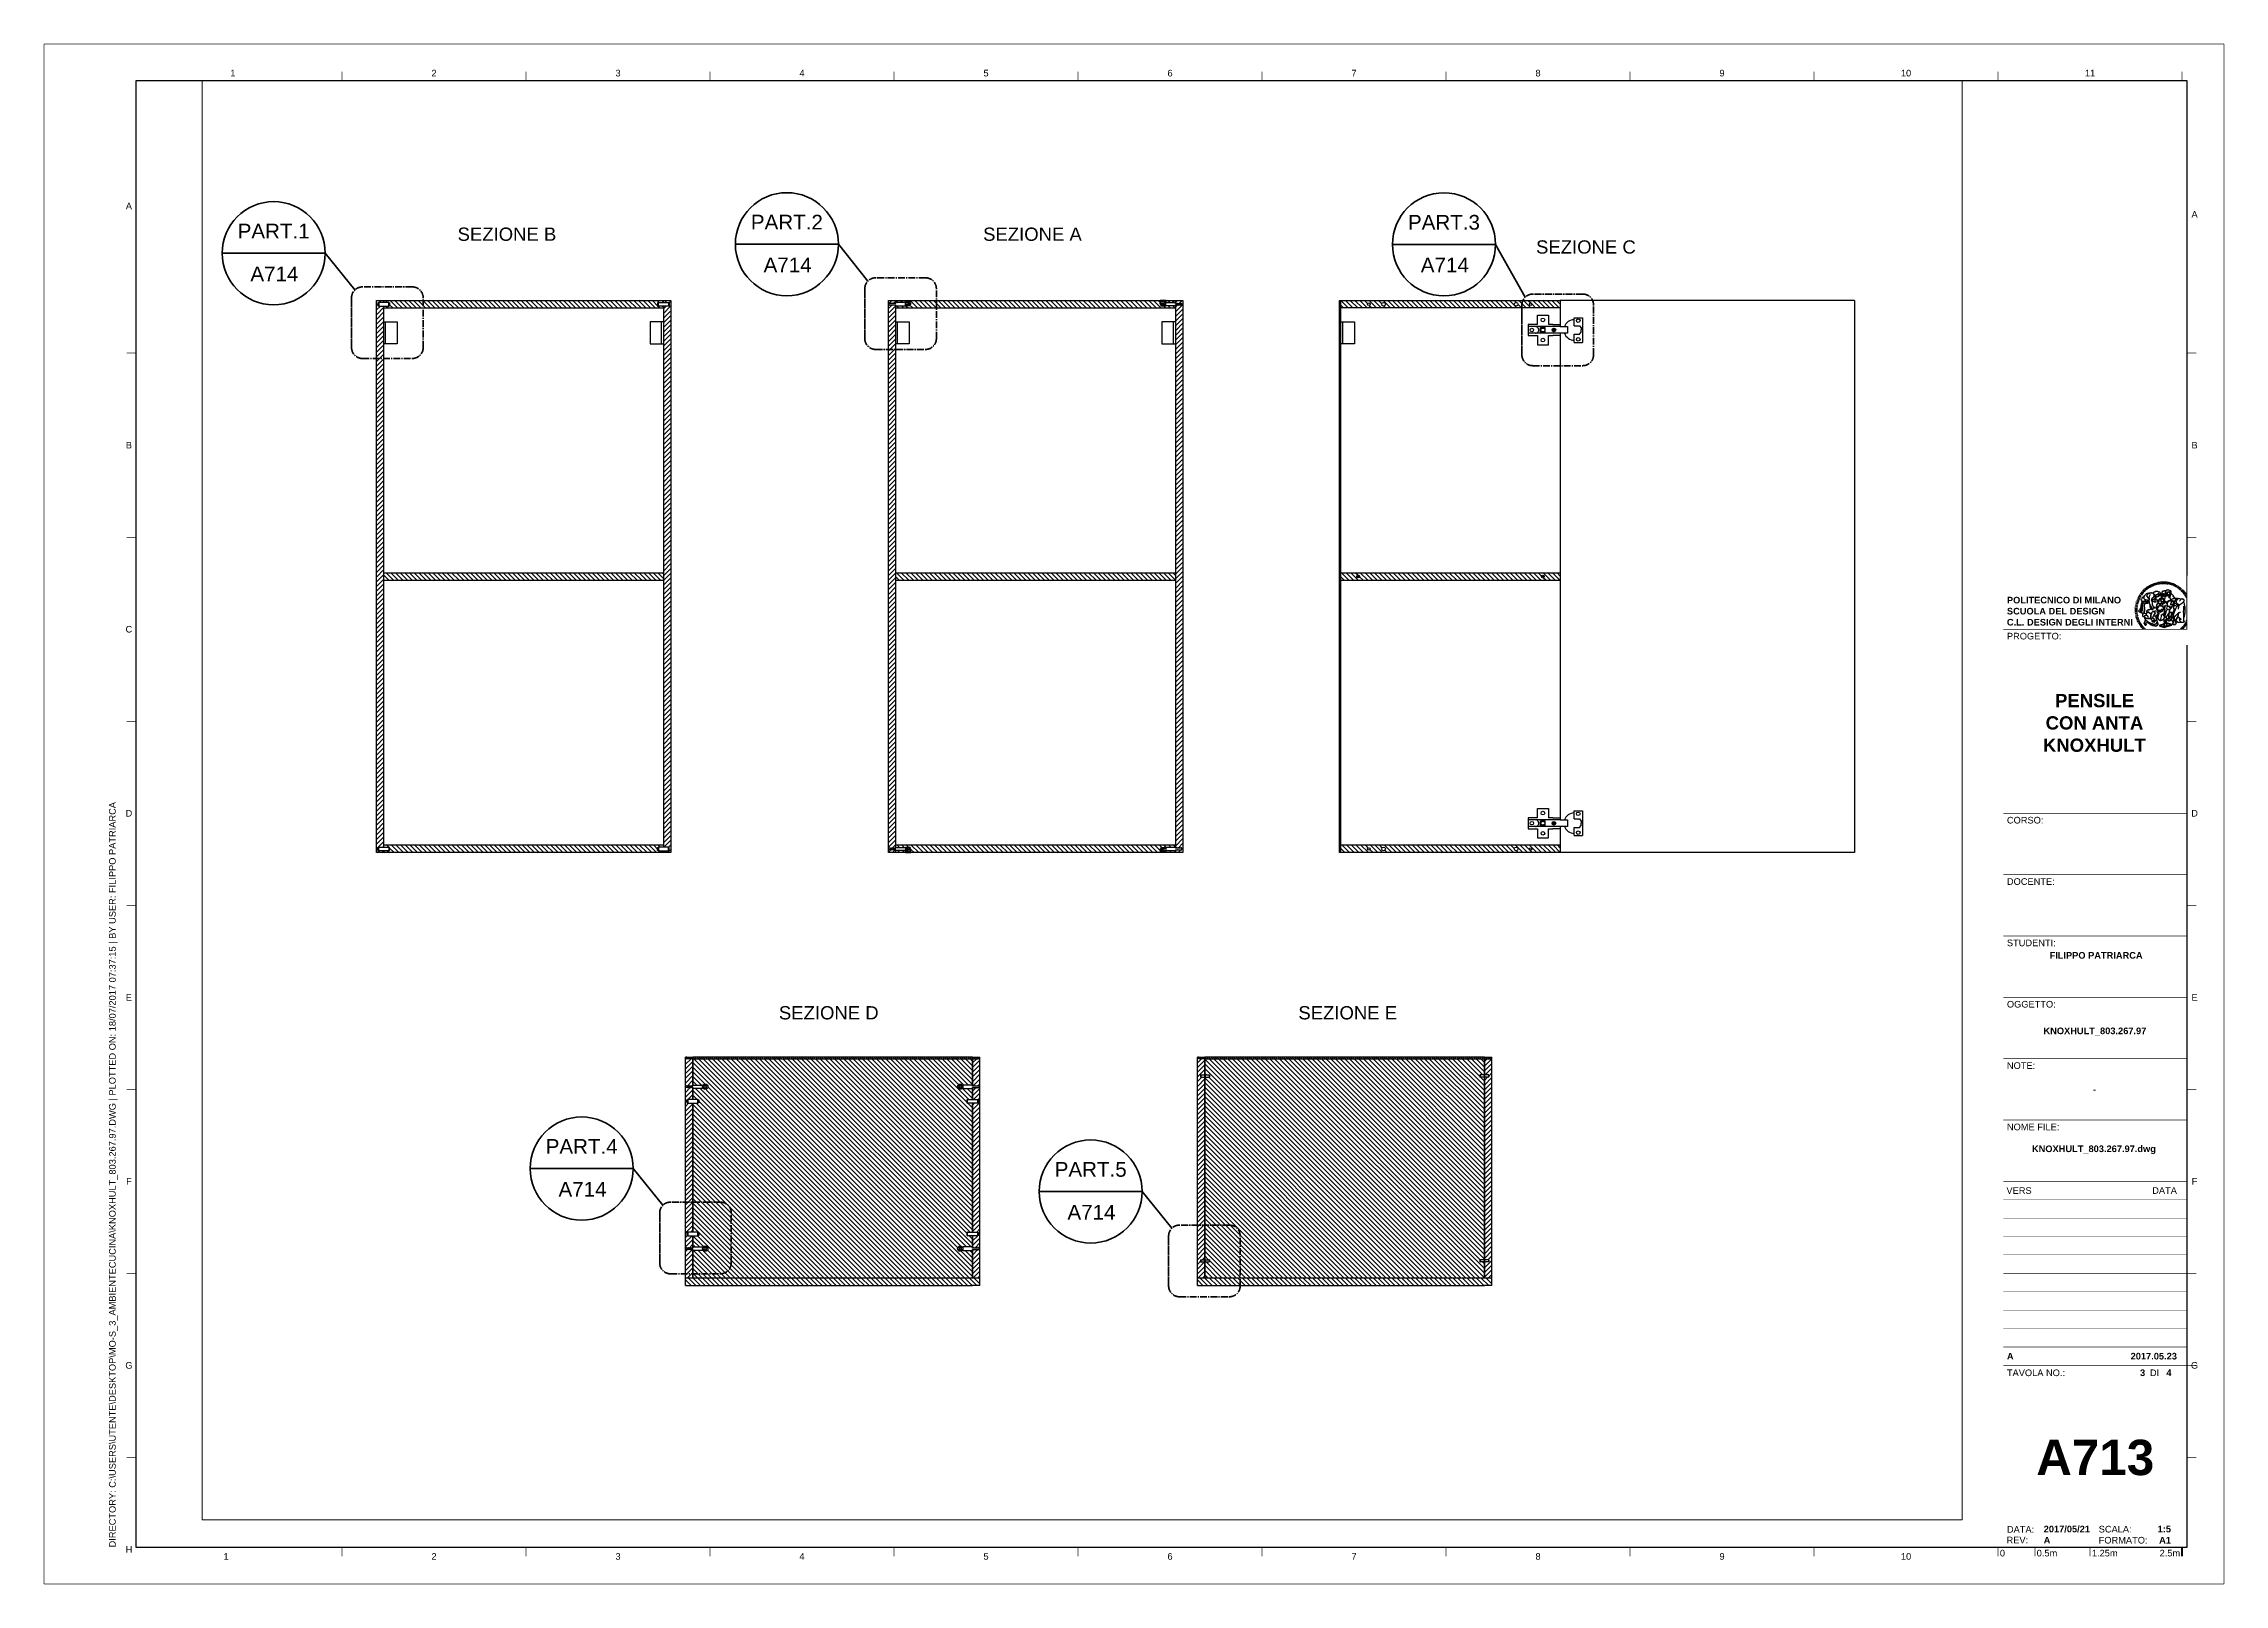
# Paper-space layout 'A713' of a CAD drawing. Header units: centimetres, sheet in millimetres. Extents: x 0 to 593, y 0 to 419.
# The model-space entities are those that its viewports show. They can reach past a viewport. Long polylines and large blocks are cut down to what shows.
import ezdxf
from ezdxf.enums import TextEntityAlignment as Align

# ---------------------------------------------------------------- set-up
doc = ezdxf.new("R2010")
doc.units = ezdxf.units.CM
doc.header["$MEASUREMENT"] = 0
doc.set_wipeout_variables(frame=1)
doc.linetypes.add('ACAD_ISO04W100', pattern=[30, 24, -3, 0, -3])
doc.linetypes.add('CENTER2', pattern=[1.125, 0.75, -0.125, 0.125, -0.125])
doc.layers.add('A-ANNO-DIMS', color=81, linetype='Continuous', lineweight=18)
doc.layers.add('A-SECT A-MCUT', color=7, linetype='Continuous', lineweight=35)
for name, color, linetype in [('assi', 4, 'ACAD_ISO04W100'), ('G-ANNO-LOGO', 3, 'Continuous'), ('G-ANNO-TEXT', 3, 'Continuous'), ('G-ANNO-TTLB', 3, 'Continuous'), ('viti', 6, 'Continuous')]:
    doc.layers.add(name, color=color, linetype=linetype)
doc.layers.add('G-ANNO-NPLT', color=210, linetype='Continuous', plot=False)
doc.styles.add('ARIAL', font='arial.ttf')
doc.styles.add('ARIAL-BOLD', font='')
doc.styles.add('E-ARIAL', font='arial.ttf')
doc.styles.get('ARIAL-BOLD').set_extended_font_data('Arial', bold=True)

psp = doc.layouts.new('A713')

# ---------------------------------------------------------------- texts
at = {"layer": 'G-ANNO-TEXT', "char_height": 3.6, "attachment_point": 1, "style": 'ARIAL'}
for s, insert in [('SEZIONE B', (112.4, 368.53)), ('SEZIONE A', (255.2, 368.53)), ('SEZIONE C', (405.46, 365.06)), ('SEZIONE D', (199.71, 157)), ('SEZIONE E', (340.87, 157))]:
    psp.add_mtext_dynamic_manual_height_columns(s, width=88.7074, gutter_width=1, heights=[0], dxfattribs=dict(at, insert=insert))

msp = doc.modelspace()

# ---------------------------------------------------------------- texts
at = {"style": 'ARIAL'}
for tag, p in [('PART.1', (1198.71, 282.52)), ('PART.2', (1268.44, 283.74)), ('PART.3', (1357.72, 283.72)), ('PART.4', (1240.56, 158.18)), ('PART.5', (1309.72, 155.06))]:
    msp.add_attdef(tag, text='1', height=2, dxfattribs=at).set_placement(p, align=Align.TOP_CENTER)
for p in [(1195.55, 274.7), (1265.28, 275.93), (1354.57, 275.91), (1237.41, 150.36), (1306.56, 147.24)]:
    msp.add_attdef('A714', p, '', height=2, dxfattribs=at)

# ---------------------------------------------------------------- blocks, each defined once
blk = doc.blocks.new('*U11')
at = {"layer": 'G-ANNO-TTLB', "const_width": 0.18}
for points in [[(0, -2.5), (0, 0)], [(10, 0), (10, -2.5)], [(25, 0), (25, -2.5)]]:
    blk.add_lwpolyline(points, dxfattribs=at)
at = {"layer": 'G-ANNO-TTLB'}
blk.add_lwpolyline([(50, 0, 0.48, 0.48, 0), (50, -2.5, 0.48, 0.48, 0)], format="xyseb", dxfattribs=at)
at = {"layer": 'G-ANNO-TEXT', "style": 'E-ARIAL'}
blk.add_text('0', height=1.8, dxfattribs=at).set_placement((1.2, -0.7), align=Align.TOP_CENTER)
for s, p in [('0.5m', (10.5, -2.5)), ('1.25m', (25.5, -2.5))]:
    blk.add_text(s, height=1.8, dxfattribs=at).set_placement(p)
blk.add_text('2.5m', height=1.8, dxfattribs=at).set_placement((49.5, -2.5), align=Align.RIGHT)
blk = doc.blocks.new('1')
at = {"layer": 'G-ANNO-TTLB'}
for p, q in [((25, 408.41), (25, 10)), ((582.41, 408.41), (25, 408.41)), ((582.41, 10), (582.41, 408.41)), ((25, 10), (582.41, 10))]:
    blk.add_line(p, q, dxfattribs=at)
at = {"layer": 'G-ANNO-TTLB', "const_width": 0.18, "flags": 128}
for points in [[(81, 410.91), (81, 408.41)], [(131, 410.91), (131, 408.41)], [(181, 410.91), (181, 408.41)], [(231, 410.91), (231, 408.41)], [(281, 410.91), (281, 408.41)], [(331, 410.91), (331, 408.41)], [(381, 410.91), (381, 408.41)], [(431, 410.91), (431, 408.41)], [(481, 410.91), (481, 408.41)], [(531, 410.91), (531, 408.41)], [(581, 410.91), (581, 408.41)], [(25, 334.41), (22.5, 334.41)], [(584.91, 334.41), (582.41, 334.41)], [(25, 284.41), (22.5, 284.41)], [(584.91, 284.41), (582.41, 284.41)], [(25, 234.41), (22.5, 234.41)], [(584.91, 234.41), (582.41, 234.41)], [(25, 184.41), (22.5, 184.41)], [(584.91, 184.41), (582.41, 184.41)], [(25, 134.41), (22.5, 134.41)], [(584.91, 134.41), (582.41, 134.41)], [(25, 84.41), (22.5, 84.41)], [(584.91, 84.41), (582.41, 84.41)], [(25, 34.41), (22.5, 34.41)], [(584.91, 34.41), (582.41, 34.41)], [(81, 10), (81, 7.5)], [(131, 10), (131, 7.5)], [(181, 10), (181, 7.5)], [(231, 10), (231, 7.5)], [(281, 10), (281, 7.5)], [(331, 10), (331, 7.5)], [(381, 10), (381, 7.5)], [(431, 10), (431, 7.5)], [(481, 10), (481, 7.5)], [(531, 10), (531, 7.5)], [(581, 10), (581, 7.5)]]:
    blk.add_lwpolyline(points, dxfattribs=at)
blk.add_blockref('*U11', (531, 10))
at = {"layer": 'G-ANNO-TEXT', "style": 'ARIAL'}
for s, p in [('1', (51.35, 410.49)), ('2', (106, 410.49)), ('3', (156, 410.49)), ('4', (206, 410.49)), ('5', (256, 410.49)), ('6', (306, 410.49)), ('7', (356, 410.49)), ('8', (406, 410.49)), ('9', (456, 410.49)), ('10', (506, 410.49)), ('11', (556, 410.49)), ('A', (23.09, 374.39)), ('A', (584.4, 372.12)), ('B', (23.09, 309.41)), ('B', (584.4, 309.41)), ('C', (23.09, 259.41)), ('C', (584.4, 259.41)), ('D', (23.09, 209.41)), ('D', (584.4, 209.41)), ('E', (23.09, 159.41)), ('E', (584.4, 159.41)), ('F', (23.09, 109.41)), ('F', (584.4, 109.41)), ('G', (23.09, 59.41)), ('G', (584.4, 59.41)), ('H', (23.09, 9.41)), ('1', (49.49, 7.51)), ('2', (106, 7.51)), ('3', (156, 7.51)), ('4', (206, 7.51)), ('5', (256, 7.51)), ('6', (306, 7.51)), ('7', (356, 7.51)), ('8', (406, 7.51)), ('9', (456, 7.51)), ('10', (506, 7.51))]:
    blk.add_text(s, height=1.8, dxfattribs=at).set_placement(p, align=Align.MIDDLE_CENTER)
at = {"layer": 'G-ANNO-TEXT', "insert": (17.7, 9.95), "char_height": 1.8, "attachment_point": 1, "rotation": 90, "style": 'ARIAL'}
blk.add_mtext_dynamic_manual_height_columns('DIRECTORY: C:\\\\USERS\\\\UTENTE\\\\DESKTOP\\\\MO-S_3_AMBIENTECUCINA\\\\KNOXHULT_803.267.97.DWG | PLOTTED ON: 18/07/2017 07:37:15 | BY USER: FILIPPO PATRIARCA', width=412.209, gutter_width=9, heights=[0], dxfattribs=at)
blk = doc.blocks.new('logoPolimi')
for p, q in [((-1.49, 1.84), (-1.36, 1.68)), ((-1.41, 1.91), (-1.28, 1.74)), ((-1.32, 1.97), (-1.2, 1.8)), ((-1.22, 2.03), (-1.11, 1.85)), ((-1.13, 2.09), (-1.03, 1.9)), ((-1.03, 2.14), (-0.94, 1.95)), ((-0.93, 2.18), (-0.84, 1.99)), ((-0.83, 2.22), (-0.75, 2.03)), ((-0.72, 2.26), (-0.66, 2.06)), ((-0.61, 2.29), (-0.56, 2.09)), ((-0.51, 2.32), (-0.46, 2.11)), ((-0.4, 2.34), (-0.36, 2.13)), ((-0.29, 2.35), (-0.26, 2.14)), ((-0.18, 2.36), (-0.16, 2.15)), ((-0.07, 2.37), (-0.06, 2.16)), ((0.04, 2.37), (0.04, 2.16)), ((0.15, 2.36), (0.14, 2.16)), ((0.26, 2.36), (0.24, 2.15)), ((0.37, 2.34), (0.34, 2.13)), ((0.48, 2.32), (0.44, 2.12)), ((0.59, 2.3), (0.54, 2.09)), ((0.69, 2.27), (0.63, 2.07)), ((0.8, 2.23), (0.73, 2.03)), ((0.9, 2.19), (0.82, 2)), ((1, 2.15), (0.91, 1.96)), ((1.1, 2.1), (1, 1.91)), ((1.2, 2.04), (1.09, 1.86)), ((1.29, 1.99), (1.18, 1.81)), ((1.38, 1.92), (1.26, 1.75)), ((1.47, 1.86), (1.34, 1.69)), ((-2.37, 0.12), (-2.16, 0.11)), ((-2.37, 0.01), (-2.16, 0.01)), ((-2.36, 0.23), (-2.15, 0.21)), ((-2.35, 0.34), (-2.14, 0.31)), ((-2.33, 0.45), (-2.12, 0.41)), ((-2.3, 0.55), (-2.1, 0.51)), ((-2.28, 0.66), (-2.07, 0.6)), ((-2.24, 0.77), (-2.04, 0.7)), ((-2.2, 0.87), (-2.01, 0.79)), ((-2.16, 0.97), (-1.97, 0.89)), ((-2.11, 1.07), (-1.93, 0.98)), ((-2.06, 1.17), (-1.88, 1.07)), ((-2.01, 1.26), (-1.83, 1.15)), ((-1.94, 1.36), (-1.77, 1.24)), ((-1.88, 1.45), (-1.71, 1.32)), ((-1.84, 0.03), (-1.82, 0.35)), ((-1.81, 1.53), (-1.65, 1.4)), ((-1.74, 1.61), (-1.58, 1.47)), ((-1.73, 0.59), (-1.73, 0.59)), ((-1.73, 0.59), (-1.73, 0.59)), ((-1.66, 1.69), (-1.51, 1.54)), ((-1.65, 0.57), (-1.65, 0.57)), ((-1.59, 1.12), (-1.59, 1.12)), ((-1.58, 1.77), (-1.44, 1.61)), ((-1.51, 0.55), (-1.51, 0.55)), ((-1.51, 0.55), (-1.51, 0.55)), ((-1.31, 0.79), (-1.21, 0.75)), ((-1.21, 0.75), (-1.31, 0.79)), ((-1.21, 0.75), (-1.31, 0.79)), ((-1.21, 0.75), (-1.21, 0.75)), ((-1.21, 0.75), (-1.21, 0.75)), ((-1.19, 0.76), (-1.19, 0.76)), ((-1.19, 0.76), (-1.19, 0.76)), ((-1.17, 0.99), (-1.18, 0.99)), ((-1.18, 0.99), (-1.17, 0.99)), ((-1.16, 0.57), (-1.16, 0.57)), ((-1.16, 0.57), (-1.16, 0.57)), ((-1.1, 0.01), (-0.99, 0.06)), ((-0.99, 0.06), (-1.1, 0.01)), ((-0.99, 0.06), (-1.1, 0.01)), ((-0.99, 0.06), (-0.99, 0.06)), ((-0.99, 0.06), (-0.99, 0.06)), ((-0.97, 0.79), (-0.98, 0.79)), ((-0.89, 0.84), (-0.97, 0.79)), ((-0.97, 0.79), (-0.89, 0.84)), ((-0.96, 1.41), (-0.96, 1.41)), ((-0.96, 1.41), (-0.96, 1.41)), ((-0.89, 0.84), (-0.82, 0.87)), ((-0.82, 0.87), (-0.89, 0.84)), ((-0.89, 0.84), (-0.82, 0.87)), ((-0.88, 0.83), (-0.89, 0.84)), ((-0.85, 1.39), (-0.85, 1.39)), ((-0.85, 1.39), (-0.85, 1.39)), ((-0.84, 0.14), (-0.84, 0.14)), ((-0.77, 1.08), (-0.78, 1.08)), ((-0.78, 1.08), (-0.77, 1.08)), ((-0.61, 1.12), (-0.77, 1.08)), ((-0.77, 1.08), (-0.61, 1.12)), ((-0.77, 1.08), (-0.61, 1.12)), ((-0.75, 1.3), (-0.76, 1.29)), ((-0.76, 1.29), (-0.75, 1.3)), ((-0.65, 0.99), (-0.7, 0.96)), ((-0.69, 0.18), (-0.68, 0.18)), ((-0.66, 0.93), (-0.66, 0.93)), ((-0.66, 0.93), (-0.64, 0.93)), ((-0.66, 0.93), (-0.66, 0.93)), ((-0.66, 0.93), (-0.66, 0.93)), ((-0.63, 1.01), (-0.63, 1.01)), ((-0.63, 1.01), (-0.62, 1.01)), ((-0.63, 0.66), (-0.63, 0.66)), ((-0.6, 1.12), (-0.61, 1.12)), ((-0.61, 1.12), (-0.6, 1.12)), ((-0.61, 1.12), (-0.6, 1.12)), ((-0.61, 0.86), (-0.57, 0.85)), ((-0.57, 0.85), (-0.61, 0.86)), ((-0.61, 0.86), (-0.57, 0.85)), ((-0.53, 1.08), (-0.6, 1.12)), ((-0.6, 1.12), (-0.6, 1.11)), ((-0.6, 1.12), (-0.53, 1.08)), ((-0.57, 0.8), (-0.59, 0.8)), ((-0.57, 0.85), (-0.53, 0.84)), ((-0.57, 0.85), (-0.57, 0.85)), ((-0.57, 0.85), (-0.57, 0.85)), ((-0.57, 0.85), (-0.53, 0.84)), ((-0.56, 0.29), (-0.49, 0.48)), ((-0.56, 0.14), (-0.56, 0.29)), ((-0.5, 0.11), (-0.56, 0.14)), ((-0.53, 0.84), (-0.51, 0.84)), ((-0.53, 0.84), (-0.51, 0.84)), ((-0.53, 0.84), (-0.53, 0.84)), ((-0.51, 0.11), (-0.51, 0.11)), ((-0.51, 0.11), (-0.51, 0.11)), ((-0.34, 0.33), (-0.5, 0.11)), ((-0.49, 0.48), (-0.41, 0.55)), ((-0.42, 0.8), (-0.47, 0.79)), ((-0.42, 0.8), (-0.47, 0.79)), ((-0.47, 0.79), (-0.45, 0.76)), ((-0.47, 0.79), (-0.45, 0.76)), ((-0.45, 1.14), (-0.42, 1.11)), ((-0.42, 1.26), (-0.36, 1.22)), ((-0.41, 0.55), (-0.34, 0.49)), ((-0.4, 1.37), (-0.38, 1.38)), ((-0.39, 1.37), (-0.4, 1.37)), ((-0.35, 1.33), (-0.4, 1.37)), ((-0.39, 1.24), (-0.4, 1.23)), ((-0.38, 1.14), (-0.38, 1.14)), ((-0.34, 0.49), (-0.09, 0.48)), ((-0.16, 0.32), (-0.34, 0.33)), ((-0.14, 0.32), (-0.31, 0.34)), ((-0.28, 1.3), (-0.29, 1.3)), ((-0.28, 1.3), (-0.28, 1.3)), ((-0.16, 1.24), (-0.16, 1.25)), ((-0.16, 1.25), (-0.16, 1.25)), ((-0.16, 0.49), (-0.14, 0.64)), ((-0.06, 0.27), (-0.16, 0.32)), ((-0.1, 0.88), (-0.09, 0.87)), ((-0.08, 1.37), (-0.08, 1.38)), ((-0.08, 1.23), (-0.05, 1.21)), ((-0.05, 1.21), (-0.08, 1.23)), ((-0.08, 1.23), (-0.05, 1.21)), ((-0.03, 0.26), (-0.06, 0.27)), ((-0.05, 1.21), (-0.04, 1.21)), ((-0.04, 1.21), (-0.05, 1.21)), ((-0.04, 1.21), (-0.04, 1.21)), ((-0.04, 1.21), (-0.04, 1.21)), ((-0.04, 0.48), (-0.03, 0.26)), ((0.03, 1.15), (0.03, 1.15)), ((0.03, 0.66), (0.03, 0.67)), ((0.07, 0.58), (0.07, 0.57)), ((0.1, 1.18), (0.1, 1.18)), ((0.1, 0.84), (0.1, 0.84)), ((0.13, 1.32), (0.17, 1.19)), ((0.14, 0.71), (0.34, 0.65)), ((0.31, 0.56), (0.17, 0.63)), ((0.27, 1.61), (0.27, 1.61)), ((0.27, 1.61), (0.27, 1.61)), ((0.27, 1.61), (0.27, 1.61)), ((0.29, 1.29), (0.29, 1.29)), ((0.29, 1.29), (0.29, 1.29)), ((0.29, 1.29), (0.29, 1.29)), ((0.29, 1.29), (0.29, 1.29)), ((0.33, 0.49), (0.34, 0.49)), ((0.33, 0.03), (0.35, 0.03)), ((0.33, 0.03), (0.35, 0.03)), ((0.34, 0.65), (0.34, 0.64)), ((0.35, 0.03), (0.57, 0.06)), ((0.35, 0.03), (0.57, 0.06)), ((0.35, 0.03), (0.35, 0.03)), ((0.35, 0.03), (0.35, 0.03)), ((0.38, 1.36), (0.37, 1.35)), ((0.38, 0.34), (0.37, 0.34)), ((0.38, 0.34), (0.38, 0.34)), ((0.43, 0.67), (0.39, 0.64)), ((0.49, 1.05), (0.51, 1.13)), ((0.51, 1.13), (0.49, 1.05)), ((0.49, 1.05), (0.51, 1.13)), ((0.51, 1.31), (0.5, 1.29)), ((0.51, 1.13), (0.52, 1.23)), ((0.52, 1.23), (0.51, 1.23)), ((0.51, 1.23), (0.52, 1.23)), ((0.52, 1.23), (0.51, 1.13)), ((0.51, 1.13), (0.52, 1.23)), ((0.52, 1.24), (0.6, 1.37)), ((0.52, 1.23), (0.6, 1.36)), ((0.6, 1.36), (0.52, 1.23)), ((0.52, 1.23), (0.52, 1.23)), ((0.52, 1.23), (0.52, 1.24)), ((0.52, 1.23), (0.52, 1.23)), ((0.55, 1.07), (0.53, 1.06)), ((0.53, 1.04), (0.53, 1.06)), ((0.53, 1.05), (0.53, 1.04)), ((0.54, 0.3), (0.63, 0.32)), ((0.54, -0.08), (0.61, 0.06)), ((0.61, 0.06), (0.54, -0.08)), ((0.54, -0.08), (0.61, 0.06)), ((0.56, 0.19), (0.59, 0.21)), ((0.57, 1.07), (0.57, 1.07)), ((0.57, 1.07), (0.57, 1.07)), ((0.57, 1.07), (0.57, 1.07)), ((0.57, 1.07), (0.57, 1.07)), ((0.57, 1.07), (0.57, 1.07)), ((0.57, 1.07), (0.57, 1.07)), ((0.57, 1.07), (0.57, 1.07)), ((0.58, 0.3), (0.59, 0.29)), ((0.59, 0.78), (0.59, 0.79)), ((0.59, 0.79), (0.59, 0.79)), ((0.59, 0.79), (0.59, 0.79)), ((0.59, 0.79), (0.59, 0.78)), ((0.61, 0.06), (0.6, 0.07)), ((0.6, 0.07), (0.61, 0.06)), ((0.61, 0.06), (0.61, 0.07)), ((0.62, 0.21), (0.65, 0.22)), ((0.64, 1.37), (0.65, 1.37)), ((0.69, 0.86), (0.68, 0.86)), ((0.68, 0.86), (0.69, 0.86)), ((0.68, 0.76), (0.68, 0.76)), ((0.76, 0.26), (0.76, 0.26)), ((0.82, 0.35), (0.84, 0.36)), ((0.82, 0.35), (0.82, 0.35)), ((0.84, 0.36), (0.84, 0.37)), ((0.85, 0.34), (1.05, 0.35)), ((0.93, 1.05), (0.93, 1.05)), ((0.93, 1.05), (0.93, 1.05)), ((0.93, 1.05), (0.93, 1.04)), ((0.93, 1.05), (0.93, 1.05)), ((0.97, 0.66), (0.96, 0.66)), ((1.01, 0.97), (0.98, 0.96)), ((1.17, 0.96), (1.17, 0.95)), ((1.17, 0.95), (1.17, 0.95)), ((1.34, 0.37), (1.26, 0.04)), ((1.27, 0.37), (1.27, 0.38)), ((1.28, 0.95), (1.28, 0.95)), ((1.37, 0.73), (1.46, 0.81)), ((1.41, 0.4), (1.41, 0.41)), ((1.56, 1.79), (1.42, 1.63)), ((1.64, 1.71), (1.49, 1.56)), ((1.49, 0.9), (1.57, 0.92)), ((1.72, 1.63), (1.56, 1.49)), ((1.67, 0.6), (1.57, 0.53)), ((1.79, 1.55), (1.63, 1.41)), ((1.86, 1.47), (1.7, 1.34)), ((1.93, 1.38), (1.76, 1.26)), ((1.99, 1.29), (1.81, 1.17)), ((2.05, 1.19), (1.87, 1.09)), ((2.1, 1.1), (1.92, 1)), ((2.15, 1), (1.96, 0.91)), ((2.19, 0.9), (2, 0.82)), ((2.23, 0.79), (2.04, 0.72)), ((2.27, 0.69), (2.07, 0.63)), ((2.3, 0.58), (2.09, 0.53)), ((2.32, 0.47), (2.12, 0.43)), ((2.34, 0.37), (2.13, 0.33)), ((2.36, 0.26), (2.15, 0.23)), ((2.37, 0.15), (2.16, 0.13)), ((2.37, 0.04), (2.16, 0.03)), ((-2.37, -0.1), (-2.16, -0.09)), ((-2.36, -0.21), (-2.15, -0.19)), ((-2.35, -0.32), (-2.14, -0.29)), ((-2.33, -0.43), (-2.12, -0.39)), ((-2.31, -0.54), (-2.1, -0.49)), ((-2.28, -0.65), (-2.08, -0.59)), ((-2.25, -0.75), (-2.05, -0.69)), ((-2.21, -0.86), (-2.02, -0.78)), ((-2.17, -0.96), (-1.98, -0.87)), ((-2.12, -1.06), (-1.93, -0.96)), ((-2.07, -1.16), (-1.89, -1.05)), ((-2.04, -0.15), (-1.97, -0.2)), ((-2.01, -1.25), (-1.84, -1.14)), ((-1.95, -1.34), (-1.78, -1.22)), ((-1.89, -1.43), (-1.72, -1.31)), ((-1.82, -1.52), (-1.66, -1.38)), ((-1.75, -1.6), (-1.59, -1.46)), ((-1.67, -1.68), (-1.52, -1.53)), ((-1.58, -0.12), (-1.6, -0.18)), ((-1.6, -0.18), (-1.58, -0.28)), ((-1.57, -0.54), (-1.59, -0.54)), ((-1.59, -0.54), (-1.59, -0.54)), ((-1.59, -1.76), (-1.45, -1.6)), ((-1.56, -0.32), (-1.56, -0.31)), ((-1.56, -0.31), (-1.56, -0.31)), ((-1.53, -0.65), (-1.53, -0.65)), ((-1.53, -0.65), (-1.53, -0.65)), ((-1.51, -1.83), (-1.37, -1.67)), ((-1.48, -0.86), (-1.48, -0.85)), ((-1.42, -0.37), (-1.42, -0.37)), ((-1.42, -1.9), (-1.29, -1.73)), ((-1.38, -0.46), (-1.38, -0.46)), ((-1.33, -1.96), (-1.21, -1.79)), ((-1.31, -0.24), (-1.31, -0.23)), ((-1.31, -0.23), (-1.31, -0.24)), ((-1.23, -0.19), (-1.23, -0.19)), ((-1.23, -0.19), (-1.23, -0.19)), ((-1.23, -0.19), (-1.23, -0.19)), ((-1.23, -0.19), (-1.23, -0.19)), ((-1.01, -0.39), (-1.02, -0.39)), ((-1.02, -0.39), (-1.01, -0.39)), ((-1.02, -0.7), (-1.02, -0.7)), ((-1.02, -0.7), (-1.02, -0.7)), ((-1.02, -0.7), (-1.02, -0.7)), ((-0.79, -0.51), (-0.83, -0.58)), ((-0.83, -0.58), (-0.79, -0.51)), ((-0.83, -0.58), (-0.79, -0.51)), ((-0.78, -1.05), (-0.83, -0.94)), ((-0.83, -0.94), (-0.78, -1.05)), ((-0.83, -0.94), (-0.83, -0.94)), ((-0.83, -0.94), (-0.78, -1.05)), ((-0.82, -1.23), (-0.82, -1.23)), ((-0.82, -1.23), (-0.77, -1.23)), ((-0.77, -1.23), (-0.82, -1.23)), ((-0.82, -1.23), (-0.82, -1.23)), ((-0.77, -1.23), (-0.82, -1.23)), ((-0.75, -0.96), (-0.8, -0.89)), ((-0.8, -0.89), (-0.79, -0.92)), ((-0.79, -0.92), (-0.8, -0.89)), ((-0.8, -0.89), (-0.75, -0.96)), ((-0.79, -0.92), (-0.8, -0.89)), ((-0.8, -0.89), (-0.8, -0.89)), ((-0.8, -0.89), (-0.75, -0.96)), ((-0.79, -0.92), (-0.78, -0.95)), ((-0.78, -0.95), (-0.79, -0.92)), ((-0.78, -0.95), (-0.79, -0.92)), ((-0.77, -0.49), (-0.78, -0.48)), ((-0.78, -0.48), (-0.77, -0.49)), ((-0.78, -0.95), (-0.76, -1)), ((-0.76, -1), (-0.78, -0.95)), ((-0.76, -1), (-0.78, -0.95)), ((-0.71, -0.89), (-0.75, -0.87)), ((-0.75, -0.87), (-0.71, -0.89)), ((-0.75, -0.87), (-0.71, -0.89)), ((-0.72, -1.01), (-0.75, -0.96)), ((-0.75, -0.96), (-0.72, -1.01)), ((-0.75, -0.96), (-0.72, -1.01)), ((-0.64, -0.93), (-0.71, -0.89)), ((-0.71, -0.89), (-0.64, -0.93)), ((-0.71, -0.89), (-0.64, -0.93)), ((-0.66, -0.53), (-0.66, -0.53)), ((-0.66, -0.53), (-0.66, -0.53)), ((-0.66, -0.53), (-0.66, -0.53)), ((-0.39, -0.81), (-0.51, -0.69)), ((-0.51, -1.04), (-0.5, -1.04)), ((-0.48, -0.42), (-0.48, -0.42)), ((-0.48, -0.42), (-0.48, -0.42)), ((-0.48, -0.42), (-0.48, -0.42)), ((-0.41, -0.51), (-0.41, -0.51)), ((-0.38, -0.05), (-0.39, -0.12)), ((-0.39, -0.12), (-0.37, -0.1)), ((-0.35, -0.14), (-0.37, -0.08)), ((-0.37, -0.09), (-0.37, -0.09)), ((-0.33, -0.12), (-0.35, -0.14)), ((-0.32, -0.14), (-0.35, -0.14)), ((-0.35, -0.18), (-0.34, -0.22)), ((-0.34, -0.08), (-0.29, -0.16)), ((-0.34, -0.22), (-0.34, -0.22)), ((-0.27, -0.17), (-0.32, -0.14)), ((-0.25, -0.91), (-0.26, -0.9)), ((-0.26, -1.29), (0.1, -1.2)), ((0.1, -1.2), (-0.26, -1.29)), ((0.08, -1.4), (-0.26, -1.29)), ((-0.26, -1.29), (0.08, -1.4)), ((-0.26, -1.38), (-0.26, -1.29)), ((-0.26, -1.29), (-0.26, -1.29)), ((-0.26, -1.29), (-0.26, -1.38)), ((-0.26, -1.29), (0.08, -1.4)), ((-0.26, -1.29), (-0.26, -1.29)), ((0.08, -1.49), (-0.26, -1.38)), ((-0.26, -1.38), (0.09, -1.49)), ((-0.14, -0.15), (-0.16, -0.13)), ((-0.11, -0.04), (-0.12, -0.05)), ((-0.04, -0.41), (-0.01, -0.44)), ((-0.01, -0.44), (-0.04, -0.41)), ((-0.04, -0.41), (-0.01, -0.44)), ((0.07, -0.84), (0.07, -0.84)), ((0.07, -0.84), (0.07, -0.84)), ((0.1, -1.2), (0.08, -1.32)), ((0.08, -1.32), (0.13, -1.2)), ((0.08, -1.4), (0.72, -1.22)), ((0.72, -1.22), (0.08, -1.4)), ((0.08, -1.4), (0.72, -1.22)), ((0.72, -1.31), (0.08, -1.49)), ((0.08, -1.44), (0.08, -1.4)), ((0.08, -1.4), (0.08, -1.44)), ((0.08, -1.4), (0.08, -1.49)), ((0.08, -1.49), (0.08, -1.44)), ((0.08, -1.44), (0.08, -1.44)), ((0.08, -1.44), (0.08, -1.45)), ((0.08, -1.45), (0.08, -1.46)), ((0.08, -1.46), (0.08, -1.49)), ((0.1, -1.01), (0.09, -0.86)), ((0.1, -1.01), (0.09, -0.86)), ((0.09, -1.49), (0.72, -1.31)), ((0.1, -1.2), (0.12, -1.04)), ((0.12, -1.04), (0.1, -1.2)), ((0.13, -1.2), (0.1, -1.2)), ((0.1, -1.2), (0.13, -1.2)), ((0.13, -1.2), (0.1, -1.2)), ((0.1, -1.2), (0.1, -1.2)), ((0.11, -0.44), (0.11, -0.44)), ((0.11, -0.44), (0.11, -0.44)), ((0.12, -0.21), (0.12, -0.21)), ((0.12, -0.21), (0.12, -0.21)), ((0.12, -0.21), (0.12, -0.21)), ((0.12, -0.21), (0.12, -0.21)), ((0.12, -0.21), (0.12, -0.21)), ((0.12, -0.21), (0.12, -0.21)), ((0.12, -0.21), (0.12, -0.21)), ((0.12, -0.21), (0.12, -0.21)), ((0.12, -0.21), (0.12, -0.21)), ((0.12, -0.21), (0.12, -0.21)), ((0.12, -0.21), (0.12, -0.21)), ((0.12, -0.21), (0.12, -0.21)), ((0.12, -0.21), (0.12, -0.21)), ((0.12, -0.56), (0.14, -0.53)), ((0.14, -0.53), (0.12, -0.56)), ((0.12, -0.56), (0.14, -0.53)), ((0.12, -1.04), (0.12, -1.04)), ((0.12, -1.04), (0.12, -1.04)), ((0.12, -1.04), (0.12, -1.04)), ((0.21, -0.99), (0.13, -1.2)), ((0.13, -1.2), (0.21, -0.99)), ((0.36, -1.14), (0.13, -1.2)), ((0.13, -1.2), (0.26, -1.17)), ((0.14, -0.53), (0.16, -0.49)), ((0.16, -0.49), (0.14, -0.53)), ((0.14, -0.53), (0.16, -0.49)), ((0.16, -0.49), (0.16, -0.49)), ((0.16, -0.49), (0.16, -0.49)), ((0.28, -1.19), (0.21, -0.99)), ((0.21, -0.99), (0.31, -1.27)), ((0.24, -0.17), (0.24, -0.16)), ((0.24, -0.16), (0.24, -0.17)), ((0.25, -0.84), (0.25, -0.88)), ((0.25, -0.88), (0.25, -0.84)), ((0.25, -0.88), (0.25, -0.84)), ((0.25, -0.88), (0.29, -1.17)), ((0.26, -0.88), (0.25, -0.88)), ((0.31, -1.27), (0.25, -0.88)), ((0.26, -1.17), (0.28, -1.16)), ((0.28, -1.16), (0.36, -1.14)), ((0.29, -1.17), (0.28, -1.19)), ((0.36, -1.14), (0.72, -1.22)), ((0.72, -1.22), (0.36, -1.14)), ((0.49, -0.31), (0.49, -0.31)), ((0.49, -0.31), (0.49, -0.31)), ((0.5, -0.27), (0.5, -0.27)), ((0.51, -0.27), (0.51, -0.27)), ((0.72, -0.81), (0.75, -0.89)), ((0.72, -1.22), (0.72, -1.31)), ((0.72, -1.31), (0.72, -1.22)), ((0.74, -0.23), (0.74, -0.23)), ((0.74, -0.23), (0.75, -0.24)), ((0.75, -0.23), (0.75, -0.23)), ((0.86, -0.25), (0.82, -0.34)), ((0.87, -0.22), (0.86, -0.23)), ((0.87, -0.22), (0.86, -0.25)), ((0.96, -0.58), (0.96, -0.57)), ((1.05, -1.05), (1.04, -1.05)), ((1.28, -2), (1.17, -1.82)), ((1.37, -1.93), (1.25, -1.76)), ((1.31, -0.27), (1.3, -0.26)), ((1.3, -0.26), (1.3, -0.26)), ((1.3, -0.26), (1.3, -0.26)), ((1.3, -0.26), (1.31, -0.27)), ((1.3, -0.26), (1.3, -0.26)), ((1.46, -1.87), (1.33, -1.7)), ((1.54, -1.8), (1.41, -1.64)), ((1.63, -1.72), (1.48, -1.57)), ((1.71, -1.65), (1.55, -1.5)), ((1.78, -1.57), (1.62, -1.43)), ((1.85, -1.48), (1.69, -1.35)), ((1.92, -1.39), (1.75, -1.27)), ((1.98, -1.3), (1.81, -1.19)), ((2.04, -1.21), (1.86, -1.1)), ((2.09, -1.11), (1.91, -1.01)), ((2.14, -1.01), (1.95, -0.92)), ((2.19, -0.91), (1.99, -0.83)), ((2.23, -0.81), (2.03, -0.74)), ((2.26, -0.7), (2.06, -0.64)), ((2.29, -0.6), (2.09, -0.55)), ((2.32, -0.49), (2.11, -0.45)), ((2.34, -0.38), (2.13, -0.35)), ((2.35, -0.27), (2.15, -0.25)), ((2.37, -0.08), (2.16, -0.07)), ((2.36, -0.16), (2.16, -0.15)), ((-1.24, -2.02), (-1.13, -1.84)), ((-1.14, -2.08), (-1.04, -1.89)), ((-1.04, -2.13), (-0.95, -1.94)), ((-0.94, -2.18), (-0.86, -1.98)), ((-0.84, -2.22), (-0.77, -2.02)), ((-0.74, -2.25), (-0.67, -2.05)), ((-0.63, -2.29), (-0.57, -2.08)), ((-0.52, -2.31), (-0.48, -2.11)), ((-0.42, -2.33), (-0.38, -2.13)), ((-0.31, -2.35), (-0.28, -2.14)), ((-0.2, -2.36), (-0.18, -2.15)), ((-0.09, -2.37), (-0.08, -2.16)), ((0.03, -2.37), (0.02, -2.16)), ((0.14, -2.37), (0.12, -2.16)), ((0.25, -2.36), (0.22, -2.15)), ((0.35, -2.34), (0.32, -2.14)), ((0.46, -2.32), (0.42, -2.12)), ((0.57, -2.3), (0.52, -2.1)), ((0.68, -2.27), (0.62, -2.07)), ((0.78, -2.24), (0.71, -2.04)), ((0.89, -2.2), (0.81, -2)), ((0.99, -2.15), (0.9, -1.96)), ((1.09, -2.11), (0.99, -1.92)), ((1.19, -2.05), (1.08, -1.87))]:
    blk.add_line(p, q)
for points in [[(-1.9, 0.12), (-1.94, 0.02), (-2.05, -0.09), (-2.05, -0.09)], [(-1.86, 0.38), (-1.86, 0.38), (-1.87, 0.19), (-1.9, 0.12)], [(-1.76, 0.6), (-1.76, 0.6), (-1.84, 0.57), (-1.86, 0.38)], [(-1.86, -0.04), (-1.84, 0.02), (-1.84, 0.03), (-1.84, 0.03)], [(-1.82, 0.78), (-1.83, 0.8), (-1.85, 0.86), (-1.83, 0.88)], [(-1.82, 0.78), (-1.83, 0.8), (-1.85, 0.86), (-1.83, 0.88)], [(-1.83, 0.88), (-1.81, 0.9), (-1.76, 0.96), (-1.76, 0.96)], [(-1.83, 0.88), (-1.81, 0.9), (-1.76, 0.96), (-1.76, 0.96)], [(-1.76, 0.6), (-1.83, 0.7), (-1.78, 0.74), (-1.78, 0.74)], [(-1.78, 0.74), (-1.79, 0.74), (-1.83, 0.7), (-1.76, 0.6)], [(-1.78, 0.74), (-1.8, 0.76), (-1.81, 0.78), (-1.82, 0.78)], [(-1.78, 0.74), (-1.8, 0.76), (-1.81, 0.78), (-1.82, 0.78)], [(-1.82, 0.35), (-1.81, 0.5), (-1.73, 0.59), (-1.73, 0.59)], [(-1.82, -0.19), (-1.73, -0.07), (-1.75, 0.14), (-1.75, 0.3)], [(-1.75, 0.33), (-1.75, 0.17), (-1.73, -0.05), (-1.8, -0.17)], [(-1.78, 0.74), (-1.75, 0.72), (-1.72, 0.69), (-1.68, 0.7)], [(-1.68, 0.7), (-1.72, 0.69), (-1.75, 0.72), (-1.78, 0.74)], [(-1.68, 0.7), (-1.72, 0.69), (-1.75, 0.72), (-1.78, 0.74)], [(-1.78, 0.74), (-1.78, 0.74), (-1.78, 0.74), (-1.78, 0.74)], [(-1.76, 0.96), (-1.68, 1.1), (-1.59, 1.12), (-1.59, 1.12)], [(-1.76, 0.96), (-1.68, 1.1), (-1.6, 1.12), (-1.6, 1.12)], [(-1.73, 0.59), (-1.74, 0.59), (-1.75, 0.6), (-1.76, 0.6)], [(-1.73, 0.59), (-1.74, 0.59), (-1.75, 0.6), (-1.76, 0.6)], [(-1.75, 0.3), (-1.76, 0.47), (-1.65, 0.57), (-1.65, 0.57)], [(-1.65, 0.57), (-1.65, 0.57), (-1.76, 0.5), (-1.75, 0.33)], [(-1.65, 0.57), (-1.68, 0.58), (-1.7, 0.58), (-1.73, 0.59)], [(-1.65, 0.57), (-1.68, 0.58), (-1.7, 0.58), (-1.73, 0.59)], [(-1.5, 0.71), (-1.53, 0.74), (-1.61, 0.71), (-1.68, 0.7)], [(-1.68, 0.7), (-1.61, 0.71), (-1.53, 0.73), (-1.5, 0.71)], [(-1.5, 0.71), (-1.53, 0.73), (-1.61, 0.71), (-1.68, 0.7)], [(-1.51, 0.55), (-1.56, 0.56), (-1.61, 0.56), (-1.65, 0.57)], [(-1.65, 0.57), (-1.61, 0.56), (-1.56, 0.56), (-1.51, 0.55)], [(-1.51, 0.55), (-1.56, 0.56), (-1.61, 0.56), (-1.65, 0.57)], [(-1.59, 1.12), (-1.6, 1.06), (-1.61, 0.99), (-1.61, 0.97)], [(-1.61, 0.97), (-1.61, 0.99), (-1.6, 1.06), (-1.59, 1.12)], [(-1.61, 0.97), (-1.61, 0.99), (-1.6, 1.06), (-1.59, 1.12)], [(-1.61, 0.97), (-1.61, 0.95), (-1.56, 0.88), (-1.54, 0.87)], [(-1.54, 0.87), (-1.56, 0.88), (-1.61, 0.95), (-1.61, 0.97)], [(-1.54, 0.87), (-1.56, 0.88), (-1.61, 0.96), (-1.61, 0.97)], [(-1.59, 1.12), (-1.59, 1.13), (-1.59, 1.15), (-1.58, 1.16)], [(-1.59, 1.12), (-1.59, 1.13), (-1.59, 1.15), (-1.58, 1.16)], [(-1.58, 1.16), (-1.57, 1.21), (-1.52, 1.23), (-1.49, 1.25)], [(-1.58, 1.16), (-1.57, 1.21), (-1.52, 1.23), (-1.49, 1.25)], [(-1.58, 0.36), (-1.58, 0.48), (-1.51, 0.55), (-1.51, 0.55)], [(-1.51, 0.55), (-1.51, 0.55), (-1.58, 0.48), (-1.58, 0.36)], [(-1.51, 0.55), (-1.51, 0.55), (-1.58, 0.48), (-1.58, 0.36)], [(-1.55, 0.04), (-1.55, 0.08), (-1.58, 0.25), (-1.58, 0.36)], [(-1.58, 0.36), (-1.58, 0.25), (-1.55, 0.08), (-1.55, 0.04)], [(-1.58, 0.36), (-1.58, 0.25), (-1.55, 0.08), (-1.55, 0.04)], [(-1.58, -0.12), (-1.57, -0.06), (-1.55, 0.02), (-1.55, 0.04)], [(-1.55, 0.04), (-1.55, 0.02), (-1.57, -0.06), (-1.58, -0.12)], [(-1.55, 0.04), (-1.55, 0.02), (-1.56, -0.04), (-1.57, -0.1)], [(-1.54, 0.87), (-1.52, 0.85), (-1.47, 0.83), (-1.44, 0.83)], [(-1.44, 0.83), (-1.47, 0.83), (-1.52, 0.85), (-1.54, 0.87)], [(-1.45, 0.83), (-1.47, 0.83), (-1.52, 0.85), (-1.54, 0.87)], [(-1.51, 0.55), (-1.33, 0.54), (-1.16, 0.57), (-1.16, 0.57)], [(-1.16, 0.57), (-1.16, 0.57), (-1.33, 0.54), (-1.51, 0.55)], [(-1.16, 0.57), (-1.16, 0.57), (-1.33, 0.54), (-1.51, 0.55)], [(-1.5, 0.71), (-1.46, 0.68), (-1.4, 0.62), (-1.33, 0.66)], [(-1.33, 0.66), (-1.4, 0.62), (-1.46, 0.68), (-1.5, 0.71)], [(-1.33, 0.66), (-1.4, 0.62), (-1.46, 0.68), (-1.5, 0.71)], [(-1.49, 1.25), (-1.46, 1.26), (-1.42, 1.33), (-1.39, 1.36)], [(-1.49, 1.25), (-1.46, 1.27), (-1.43, 1.34), (-1.39, 1.36)], [(-1.31, 0.79), (-1.33, 0.79), (-1.42, 0.83), (-1.45, 0.83)], [(-1.44, 0.83), (-1.42, 0.83), (-1.33, 0.79), (-1.31, 0.79)], [(-1.31, 0.79), (-1.33, 0.79), (-1.42, 0.83), (-1.44, 0.83)], [(-1.35, 1.1), (-1.4, 1.17), (-1.36, 1.23), (-1.29, 1.31)], [(-1.29, 1.31), (-1.36, 1.23), (-1.4, 1.17), (-1.35, 1.1)], [(-1.35, 1.1), (-1.4, 1.17), (-1.36, 1.23), (-1.29, 1.31)], [(-1.39, 1.36), (-1.35, 1.38), (-1.26, 1.4), (-1.19, 1.41)], [(-1.39, 1.36), (-1.35, 1.38), (-1.26, 1.4), (-1.19, 1.41)], [(-1.18, 0.99), (-1.24, 0.97), (-1.3, 1.03), (-1.35, 1.1)], [(-1.35, 1.1), (-1.3, 1.03), (-1.24, 0.97), (-1.18, 0.99)], [(-1.18, 1), (-1.24, 0.97), (-1.3, 1.03), (-1.35, 1.1)], [(-1.33, 0.66), (-1.28, 0.7), (-1.23, 0.73), (-1.21, 0.75)], [(-1.21, 0.75), (-1.23, 0.73), (-1.28, 0.7), (-1.33, 0.66)], [(-1.21, 0.75), (-1.23, 0.73), (-1.28, 0.7), (-1.33, 0.66)], [(-1.29, 1.31), (-1.22, 1.39), (-1.01, 1.41), (-0.96, 1.41)], [(-0.96, 1.41), (-1.01, 1.41), (-1.22, 1.39), (-1.29, 1.31)], [(-1.29, 1.31), (-1.22, 1.39), (-1.01, 1.41), (-0.96, 1.41)], [(-1.24, -0.02), (-1.21, -0.01), (-1.1, 0.01), (-1.1, 0.01)], [(-1.1, 0.01), (-1.1, 0.01), (-1.21, -0.01), (-1.24, -0.02)], [(-1.1, 0.01), (-1.1, 0.01), (-1.21, -0.01), (-1.24, -0.02)], [(-1.21, 0.75), (-1.2, 0.75), (-1.19, 0.76), (-1.19, 0.76)], [(-1.19, 0.76), (-1.19, 0.76), (-1.2, 0.75), (-1.21, 0.75)], [(-1.19, 0.76), (-1.19, 0.76), (-1.2, 0.76), (-1.21, 0.75)], [(-1.19, 1.41), (-1.11, 1.43), (-0.97, 1.41), (-0.97, 1.41)], [(-1.19, 1.41), (-1.12, 1.43), (-0.98, 1.41), (-0.98, 1.41)], [(-1.19, 0.76), (-1.19, 0.77), (-1.18, 0.78), (-1.18, 0.79)], [(-1.18, 0.79), (-1.18, 0.78), (-1.19, 0.77), (-1.19, 0.76)], [(-1.19, 0.76), (-1.19, 0.77), (-1.19, 0.78), (-1.18, 0.79)], [(-1.18, 0.68), (-1.18, 0.68), (-1.19, 0.71), (-1.19, 0.76)], [(-1.19, 0.76), (-1.19, 0.71), (-1.18, 0.68), (-1.18, 0.68)], [(-1.18, 0.68), (-1.18, 0.68), (-1.19, 0.71), (-1.19, 0.76)], [(-1.18, 0.97), (-1.18, 0.97), (-1.18, 0.98), (-1.17, 0.99)], [(-1.17, 0.99), (-1.18, 0.98), (-1.18, 0.97), (-1.18, 0.97)], [(-1.18, 0.97), (-1.18, 0.97), (-1.18, 0.98), (-1.17, 0.99)], [(-1.18, 0.79), (-1.17, 0.86), (-1.18, 0.95), (-1.18, 0.97)], [(-1.18, 0.97), (-1.18, 0.95), (-1.17, 0.86), (-1.18, 0.79)], [(-1.18, 0.79), (-1.17, 0.86), (-1.18, 0.95), (-1.18, 0.97)], [(-1.16, 0.57), (-1.17, 0.6), (-1.18, 0.64), (-1.18, 0.68)], [(-1.18, 0.68), (-1.18, 0.64), (-1.17, 0.6), (-1.16, 0.57)], [(-1.16, 0.57), (-1.17, 0.6), (-1.18, 0.64), (-1.18, 0.68)], [(-1.17, 0.99), (-1.17, 1.03), (-1.16, 1.09), (-1.14, 1.13)], [(-1.09, 0.42), (-1.1, 0.44), (-1.14, 0.48), (-1.16, 0.57)], [(-1.16, 0.57), (-1.14, 0.48), (-1.1, 0.44), (-1.09, 0.42)], [(-1.09, 0.42), (-1.1, 0.44), (-1.14, 0.48), (-1.16, 0.57)], [(-1.14, 1.13), (-1.12, 1.18), (-1.05, 1.31), (-1.05, 1.31)], [(-1.12, 0.46), (-1.12, 0.46), (-1.13, 0.38), (-1.11, 0.26)], [(-1.11, 0.26), (-1.08, 0.14), (-1.05, 0.03), (-1.05, 0.03)], [(-1.02, 0.32), (-1.02, 0.32), (-1.08, 0.4), (-1.09, 0.42)], [(-1.09, 0.42), (-1.08, 0.4), (-1.02, 0.32), (-1.02, 0.32)], [(-1.02, 0.32), (-1.02, 0.32), (-1.08, 0.4), (-1.09, 0.42)], [(-0.98, 0.2), (-0.98, 0.21), (-1.02, 0.32), (-1.02, 0.32)], [(-1.02, 0.32), (-1.02, 0.32), (-0.98, 0.21), (-0.98, 0.2)], [(-0.98, 0.2), (-0.98, 0.21), (-1.02, 0.32), (-1.02, 0.32)], [(-1.01, 0.12), (-1, 0.16), (-0.98, 0.19), (-0.98, 0.2)], [(-0.98, 0.2), (-0.98, 0.19), (-1, 0.16), (-1.01, 0.12)], [(-1.01, 0.12), (-1, 0.16), (-0.98, 0.19), (-0.98, 0.2)], [(-0.99, 0.06), (-1, 0.07), (-1.01, 0.1), (-1.01, 0.12)], [(-1.01, 0.12), (-1.01, 0.1), (-1, 0.07), (-0.99, 0.06)], [(-0.99, 0.06), (-1, 0.07), (-1.01, 0.1), (-1.01, 0.12)], [(-0.99, 0.06), (-0.99, 0.06), (-0.99, 0.06), (-0.98, 0.05)], [(-0.98, 0.05), (-0.99, 0.06), (-0.99, 0.06), (-0.99, 0.06)], [(-0.99, 0.05), (-0.99, 0.06), (-0.99, 0.06), (-0.99, 0.06)], [(-0.95, 0.02), (-0.96, 0.03), (-0.97, 0.04), (-0.99, 0.05)], [(-0.98, 1.41), (-0.98, 1.41), (-0.97, 1.41), (-0.96, 1.41)], [(-0.98, 0.81), (-0.94, 0.85), (-0.92, 0.93), (-0.91, 0.97)], [(-0.91, 0.97), (-0.92, 0.93), (-0.94, 0.85), (-0.98, 0.81)], [(-0.91, 0.97), (-0.92, 0.93), (-0.94, 0.85), (-0.98, 0.81)], [(-0.98, 0.79), (-0.98, 0.81), (-0.98, 0.81), (-0.98, 0.81)], [(-0.98, 0.81), (-0.98, 0.81), (-0.98, 0.81), (-0.98, 0.79)], [(-0.98, 0.81), (-0.98, 0.81), (-0.98, 0.81), (-0.98, 0.79)], [(-0.98, 0.79), (-0.98, 0.79), (-0.98, 0.78), (-0.97, 0.77)], [(-0.98, 0.79), (-0.98, 0.79), (-0.98, 0.78), (-0.97, 0.77)], [(-0.98, 0.05), (-0.97, 0.04), (-0.96, 0.03), (-0.95, 0.02)], [(-0.95, 0.02), (-0.96, 0.03), (-0.97, 0.04), (-0.98, 0.05)], [(-0.97, 1.41), (-0.97, 1.41), (-0.97, 1.41), (-0.96, 1.41)], [(-0.97, 0.77), (-0.96, 0.74), (-0.91, 0.64), (-0.91, 0.57)], [(-0.97, 0.77), (-0.96, 0.74), (-0.91, 0.64), (-0.91, 0.57)], [(-0.96, 1.41), (-0.94, 1.41), (-0.9, 1.41), (-0.85, 1.39)], [(-0.96, 1.41), (-0.94, 1.41), (-0.9, 1.41), (-0.85, 1.39)], [(-0.95, 0.02), (-0.94, 0.01), (-0.92, 0.01), (-0.9, 0.01)], [(-0.9, 0.01), (-0.92, 0.01), (-0.94, 0.01), (-0.95, 0.02)], [(-0.91, 0.01), (-0.92, 0.01), (-0.94, 0.01), (-0.95, 0.02)], [(-0.91, 0.97), (-0.89, 1), (-0.87, 1.01), (-0.84, 1.02)], [(-0.84, 1.02), (-0.87, 1.01), (-0.89, 1), (-0.91, 0.97)], [(-0.84, 1.02), (-0.87, 1.01), (-0.89, 1.01), (-0.91, 0.97)], [(-0.91, 0.57), (-0.91, 0.5), (-0.9, 0.43), (-0.88, 0.37)], [(-0.91, 0.57), (-0.91, 0.5), (-0.9, 0.43), (-0.88, 0.37)], [(-0.87, 0.03), (-0.87, 0.03), (-0.89, 0.01), (-0.91, 0.01)], [(-0.9, 0.01), (-0.89, 0.01), (-0.87, 0.03), (-0.87, 0.03)], [(-0.87, 0.03), (-0.87, 0.03), (-0.89, 0.01), (-0.9, 0.01)], [(-0.88, 0.84), (-0.88, 0.84), (-0.89, 0.79), (-0.88, 0.77)], [(-0.88, 0.77), (-0.89, 0.79), (-0.88, 0.83), (-0.88, 0.83)], [(-0.74, 0.66), (-0.85, 0.67), (-0.88, 0.77), (-0.88, 0.77)], [(-0.88, 0.77), (-0.88, 0.77), (-0.85, 0.67), (-0.74, 0.66)], [(-0.88, 0.37), (-0.86, 0.32), (-0.83, 0.25), (-0.82, 0.25)], [(-0.88, 0.37), (-0.86, 0.32), (-0.83, 0.25), (-0.82, 0.25)], [(-0.87, 0.03), (-0.86, 0.03), (-0.86, 0.05), (-0.86, 0.06)], [(-0.86, 0.06), (-0.86, 0.05), (-0.86, 0.03), (-0.87, 0.03)], [(-0.86, 0.06), (-0.86, 0.05), (-0.86, 0.03), (-0.87, 0.03)], [(-0.85, 1.39), (-0.86, 1.42), (-0.8, 1.45), (-0.8, 1.46)], [(-0.85, 1.39), (-0.86, 1.42), (-0.83, 1.44), (-0.82, 1.45)], [(-0.86, 0.06), (-0.86, 0.07), (-0.86, 0.1), (-0.85, 0.11)], [(-0.85, 0.11), (-0.86, 0.1), (-0.86, 0.07), (-0.86, 0.06)], [(-0.85, 0.11), (-0.86, 0.1), (-0.86, 0.07), (-0.86, 0.06)], [(-0.81, 1.36), (-0.83, 1.37), (-0.84, 1.38), (-0.85, 1.39)], [(-0.85, 1.39), (-0.84, 1.38), (-0.83, 1.37), (-0.81, 1.36)], [(-0.85, 1.39), (-0.84, 1.38), (-0.83, 1.37), (-0.81, 1.36)], [(-0.85, 0.11), (-0.85, 0.12), (-0.84, 0.14), (-0.84, 0.14)], [(-0.84, 0.14), (-0.84, 0.14), (-0.85, 0.12), (-0.85, 0.11)], [(-0.84, 0.14), (-0.84, 0.14), (-0.85, 0.12), (-0.85, 0.11)], [(-0.84, 1.02), (-0.83, 1.03), (-0.81, 1.05), (-0.78, 1.08)], [(-0.78, 1.08), (-0.81, 1.05), (-0.83, 1.03), (-0.84, 1.02)], [(-0.78, 1.08), (-0.81, 1.05), (-0.83, 1.03), (-0.84, 1.02)], [(-0.84, 0.14), (-0.83, 0.15), (-0.81, 0.16), (-0.81, 0.16)], [(-0.81, 0.16), (-0.81, 0.16), (-0.83, 0.15), (-0.84, 0.14)], [(-0.81, 0.16), (-0.81, 0.16), (-0.84, 0.15), (-0.84, 0.14)], [(-0.84, 0.15), (-0.84, 0.15), (-0.84, 0.15), (-0.84, 0.14)], [(-0.84, 0.14), (-0.84, 0.14), (-0.84, 0.14), (-0.84, 0.14)], [(-0.84, 0.14), (-0.84, 0.14), (-0.84, 0.14), (-0.84, 0.14)], [(-0.84, 0.14), (-0.84, 0.14), (-0.84, 0.14), (-0.84, 0.14)], [(-0.82, 1.45), (-0.82, 1.45), (-0.8, 1.45), (-0.8, 1.45)], [(-0.82, 0.87), (-0.82, 0.87), (-0.72, 0.91), (-0.66, 0.93)], [(-0.66, 0.93), (-0.72, 0.91), (-0.82, 0.87), (-0.82, 0.87)], [(-0.82, 0.87), (-0.82, 0.87), (-0.72, 0.91), (-0.66, 0.93)], [(-0.82, 0.25), (-0.8, 0.25), (-0.77, 0.24), (-0.77, 0.23)], [(-0.82, 0.25), (-0.8, 0.25), (-0.78, 0.24), (-0.77, 0.23)], [(-0.76, 1.29), (-0.77, 1.32), (-0.79, 1.34), (-0.81, 1.36)], [(-0.81, 1.36), (-0.79, 1.34), (-0.77, 1.32), (-0.76, 1.29)], [(-0.81, 1.36), (-0.79, 1.34), (-0.77, 1.32), (-0.76, 1.3)], [(-0.81, 0.16), (-0.8, 0.17), (-0.8, 0.17), (-0.79, 0.18)], [(-0.79, 0.18), (-0.8, 0.17), (-0.8, 0.17), (-0.81, 0.16)], [(-0.79, 0.18), (-0.8, 0.17), (-0.8, 0.17), (-0.81, 0.16)], [(-0.8, 1.46), (-0.8, 1.49), (-0.69, 1.51), (-0.69, 1.51)], [(-0.8, 1.46), (-0.8, 1.49), (-0.75, 1.49), (-0.75, 1.49)], [(-0.8, 1.45), (-0.8, 1.45), (-0.8, 1.46), (-0.8, 1.46)], [(-0.79, 0.18), (-0.78, 0.18), (-0.77, 0.16), (-0.77, 0.16)], [(-0.77, 0.16), (-0.77, 0.16), (-0.78, 0.18), (-0.79, 0.18)], [(-0.77, 0.16), (-0.77, 0.16), (-0.78, 0.18), (-0.79, 0.18)], [(-0.78, 1.08), (-0.77, 1.1), (-0.76, 1.13), (-0.75, 1.16)], [(-0.75, 1.16), (-0.76, 1.13), (-0.77, 1.1), (-0.78, 1.08)], [(-0.75, 1.16), (-0.76, 1.13), (-0.77, 1.1), (-0.78, 1.08)], [(-0.77, 0.23), (-0.76, 0.22), (-0.72, 0.2), (-0.71, 0.2)], [(-0.77, 0.23), (-0.76, 0.22), (-0.72, 0.2), (-0.71, 0.2)], [(-0.77, 0.16), (-0.77, 0.16), (-0.74, 0.16), (-0.7, 0.17)], [(-0.7, 0.17), (-0.74, 0.16), (-0.77, 0.16), (-0.77, 0.16)], [(-0.7, 0.17), (-0.74, 0.16), (-0.77, 0.16), (-0.77, 0.16)], [(-0.76, 1.3), (-0.74, 1.25), (-0.73, 1.2), (-0.75, 1.16)], [(-0.75, 1.16), (-0.73, 1.2), (-0.74, 1.25), (-0.76, 1.29)], [(-0.76, 1.29), (-0.74, 1.25), (-0.73, 1.2), (-0.75, 1.16)], [(-0.75, 1.49), (-0.75, 1.52), (-0.69, 1.51), (-0.69, 1.51)], [(-0.7, 1.26), (-0.7, 1.28), (-0.73, 1.28), (-0.75, 1.3)], [(-0.75, 1.3), (-0.73, 1.28), (-0.7, 1.28), (-0.7, 1.26)], [(-0.71, 1.24), (-0.72, 1.25), (-0.73, 1.27), (-0.75, 1.28)], [(-0.63, 0.66), (-0.63, 0.66), (-0.73, 0.66), (-0.74, 0.66)], [(-0.74, 0.66), (-0.73, 0.66), (-0.63, 0.66), (-0.63, 0.66)], [(-0.65, 1.23), (-0.67, 1.24), (-0.71, 1.23), (-0.71, 1.24)], [(-0.71, 0.2), (-0.7, 0.2), (-0.69, 0.19), (-0.69, 0.18)], [(-0.71, 0.2), (-0.7, 0.2), (-0.69, 0.19), (-0.69, 0.18)], [(-0.65, 1.23), (-0.67, 1.24), (-0.7, 1.25), (-0.7, 1.26)], [(-0.7, 1.26), (-0.7, 1.25), (-0.67, 1.24), (-0.65, 1.23)], [(-0.7, 0.17), (-0.69, 0.17), (-0.68, 0.18), (-0.69, 0.18)], [(-0.69, 0.18), (-0.68, 0.18), (-0.69, 0.17), (-0.7, 0.17)], [(-0.69, 0.18), (-0.68, 0.18), (-0.69, 0.17), (-0.7, 0.17)], [(-0.69, 1.51), (-0.69, 1.59), (-0.51, 1.55), (-0.51, 1.55)], [(-0.69, 1.51), (-0.66, 1.55), (-0.66, 1.55), (-0.66, 1.55)], [(-0.66, 0.67), (-0.69, 0.69), (-0.68, 0.72), (-0.68, 0.76)], [(-0.68, 0.76), (-0.68, 0.72), (-0.69, 0.69), (-0.66, 0.67)], [(-0.66, 0.68), (-0.69, 0.69), (-0.68, 0.72), (-0.68, 0.76)], [(-0.68, 0.76), (-0.68, 0.79), (-0.67, 0.82), (-0.66, 0.83)], [(-0.66, 0.83), (-0.67, 0.82), (-0.68, 0.79), (-0.68, 0.76)], [(-0.68, 0.76), (-0.68, 0.79), (-0.67, 0.82), (-0.66, 0.83)], [(-0.68, 0.18), (-0.68, 0.18), (-0.56, 0.15), (-0.51, 0.11)], [(-0.68, 0.18), (-0.68, 0.18), (-0.56, 0.15), (-0.51, 0.11)], [(-0.66, 1.55), (-0.63, 1.57), (-0.51, 1.55), (-0.51, 1.55)], [(-0.62, 0.95), (-0.63, 0.95), (-0.64, 0.94), (-0.66, 0.93)], [(-0.66, 0.93), (-0.64, 0.94), (-0.63, 0.95), (-0.62, 0.95)], [(-0.66, 0.83), (-0.65, 0.85), (-0.61, 0.86), (-0.61, 0.86)], [(-0.61, 0.86), (-0.61, 0.86), (-0.65, 0.84), (-0.66, 0.83)], [(-0.66, 0.83), (-0.65, 0.84), (-0.61, 0.86), (-0.61, 0.86)], [(-0.63, 0.66), (-0.64, 0.67), (-0.65, 0.67), (-0.66, 0.68)], [(-0.63, 0.66), (-0.64, 0.67), (-0.65, 0.67), (-0.66, 0.67)], [(-0.66, 0.67), (-0.65, 0.67), (-0.64, 0.67), (-0.63, 0.66)], [(-0.59, 1.24), (-0.6, 1.23), (-0.63, 1.22), (-0.65, 1.23)], [(-0.65, 1.23), (-0.63, 1.22), (-0.6, 1.23), (-0.59, 1.24)], [(-0.56, 1.24), (-0.56, 1.24), (-0.63, 1.22), (-0.65, 1.23)], [(-0.63, 1.01), (-0.63, 1.01), (-0.64, 1), (-0.65, 0.99)], [(-0.64, 0.93), (-0.64, 0.93), (-0.58, 0.88), (-0.57, 0.85)], [(-0.64, 0.93), (-0.64, 0.93), (-0.58, 0.88), (-0.57, 0.85)], [(-0.6, 1.11), (-0.6, 1.11), (-0.59, 1.05), (-0.63, 1.01)], [(-0.6, 1.11), (-0.6, 1.11), (-0.59, 1.05), (-0.63, 1.01)], [(-0.5, 0.65), (-0.55, 0.61), (-0.6, 0.64), (-0.63, 0.66)], [(-0.5, 0.65), (-0.55, 0.61), (-0.6, 0.64), (-0.63, 0.66)], [(-0.62, 1.01), (-0.62, 1.01), (-0.62, 0.97), (-0.62, 0.95)], [(-0.62, 0.95), (-0.62, 0.97), (-0.62, 1.01), (-0.62, 1.01)], [(-0.56, 1.24), (-0.56, 1.24), (-0.57, 1.25), (-0.59, 1.24)], [(-0.59, 1.24), (-0.57, 1.25), (-0.56, 1.24), (-0.56, 1.24)], [(-0.41, 0.55), (-0.41, 0.55), (-0.59, 0.44), (-0.56, 0.15)], [(-0.52, 0.81), (-0.53, 0.8), (-0.56, 0.79), (-0.57, 0.8)], [(-0.57, 0.01), (-0.57, 0.01), (-0.38, -0.06), (-0.35, -0.15)], [(-0.49, 1.27), (-0.5, 1.26), (-0.53, 1.24), (-0.56, 1.24)], [(-0.52, 1.26), (-0.53, 1.26), (-0.54, 1.22), (-0.56, 1.24)], [(-0.56, 1.24), (-0.54, 1.22), (-0.53, 1.26), (-0.52, 1.26)], [(-0.47, 1.06), (-0.49, 1.06), (-0.53, 1.08), (-0.53, 1.08)], [(-0.53, 1.08), (-0.53, 1.08), (-0.49, 1.06), (-0.47, 1.06)], [(-0.53, 0.84), (-0.53, 0.84), (-0.52, 0.81), (-0.52, 0.81)], [(-0.49, 1.27), (-0.5, 1.26), (-0.51, 1.26), (-0.52, 1.26)], [(-0.52, 1.26), (-0.51, 1.26), (-0.5, 1.26), (-0.49, 1.27)], [(-0.51, 0.12), (-0.51, 0.12), (-0.52, 0.19), (-0.49, 0.21)], [(-0.51, 0.19), (-0.51, 0.18), (-0.52, 0.15), (-0.51, 0.14)], [(-0.51, 1.55), (-0.43, 1.57), (-0.43, 1.53), (-0.43, 1.53)], [(-0.51, 1.55), (-0.43, 1.57), (-0.35, 1.51), (-0.35, 1.51)], [(-0.51, 0.84), (-0.51, 0.84), (-0.46, 0.83), (-0.45, 0.83)], [(-0.51, 0.84), (-0.51, 0.84), (-0.46, 0.83), (-0.45, 0.83)], [(-0.42, 0.27), (-0.43, 0.27), (-0.5, 0.2), (-0.51, 0.19)], [(-0.51, 0.14), (-0.51, 0.13), (-0.47, 0.05), (-0.47, 0.04)], [(-0.51, 0.11), (-0.51, 0.11), (-0.51, 0.11), (-0.51, 0.11)], [(-0.51, 0.11), (-0.51, 0.11), (-0.47, 0.1), (-0.46, 0.04)], [(-0.51, 0.11), (-0.51, 0.11), (-0.51, 0.11), (-0.51, 0.11)], [(-0.51, 0.11), (-0.5, 0.11), (-0.5, 0.1), (-0.49, 0.1)], [(-0.47, 0.71), (-0.46, 0.66), (-0.5, 0.65), (-0.5, 0.65)], [(-0.47, 0.71), (-0.46, 0.66), (-0.5, 0.65), (-0.5, 0.65)], [(-0.44, 1.3), (-0.45, 1.3), (-0.47, 1.28), (-0.49, 1.27)], [(-0.49, 1.27), (-0.47, 1.28), (-0.45, 1.3), (-0.44, 1.3)], [(-0.44, 1.3), (-0.45, 1.3), (-0.47, 1.28), (-0.49, 1.27)], [(-0.49, 0.21), (-0.48, 0.21), (-0.47, 0.22), (-0.47, 0.23)], [(-0.49, 0.21), (-0.49, 0.21), (-0.49, 0.21), (-0.49, 0.21)], [(-0.37, -0.09), (-0.37, -0.07), (-0.49, 0.1), (-0.49, 0.1)], [(-0.46, 1.08), (-0.46, 1.07), (-0.46, 1.06), (-0.47, 1.06)], [(-0.47, 1.06), (-0.46, 1.06), (-0.46, 1.07), (-0.46, 1.08)], [(-0.45, 0.76), (-0.44, 0.74), (-0.47, 0.71), (-0.47, 0.71)], [(-0.45, 0.76), (-0.44, 0.74), (-0.47, 0.71), (-0.47, 0.71)], [(-0.47, 0.23), (-0.46, 0.24), (-0.44, 0.27), (-0.42, 0.27)], [(-0.47, 0.04), (-0.47, 0.03), (-0.44, 0.02), (-0.44, 0.01)], [(-0.44, 1.1), (-0.45, 1.1), (-0.46, 1.08), (-0.46, 1.08)], [(-0.46, 1.08), (-0.46, 1.09), (-0.45, 1.1), (-0.44, 1.1)], [(-0.46, 0.04), (-0.46, 0.03), (-0.45, 0.03), (-0.44, 0.02)], [(-0.45, 0.83), (-0.44, 0.83), (-0.39, 0.82), (-0.39, 0.82)], [(-0.45, 0.83), (-0.44, 0.83), (-0.39, 0.82), (-0.39, 0.82)], [(-0.36, 0.68), (-0.36, 0.66), (-0.45, 0.58), (-0.41, 0.55)], [(-0.41, 0.55), (-0.45, 0.58), (-0.4, 0.62), (-0.39, 0.62)], [(-0.41, 1.32), (-0.42, 1.3), (-0.43, 1.3), (-0.44, 1.3)], [(-0.44, 1.3), (-0.43, 1.3), (-0.42, 1.3), (-0.41, 1.32)], [(-0.41, 1.32), (-0.42, 1.3), (-0.43, 1.3), (-0.44, 1.3)], [(-0.42, 1.11), (-0.42, 1.11), (-0.44, 1.1), (-0.44, 1.1)], [(-0.44, 1.1), (-0.44, 1.1), (-0.42, 1.11), (-0.42, 1.11)], [(-0.44, 0.02), (-0.43, 0.01), (-0.44, 0.01), (-0.43, 0)], [(-0.44, 0.01), (-0.43, 0), (-0.43, -0.02), (-0.38, -0.05)], [(-0.43, 1.53), (-0.37, 1.53), (-0.35, 1.5), (-0.35, 1.5)], [(-0.4, 1.12), (-0.4, 1.11), (-0.42, 1.11), (-0.42, 1.11)], [(-0.42, 1.11), (-0.42, 1.11), (-0.4, 1.11), (-0.4, 1.12)], [(-0.39, 0.82), (-0.39, 0.81), (-0.42, 0.8), (-0.42, 0.8)], [(-0.39, 0.82), (-0.39, 0.81), (-0.42, 0.8), (-0.42, 0.8)], [(-0.35, 0.32), (-0.36, 0.31), (-0.41, 0.28), (-0.42, 0.27)], [(-0.42, 0.27), (-0.41, 0.27), (-0.39, 0.28), (-0.38, 0.3)], [(-0.4, 1.37), (-0.4, 1.37), (-0.39, 1.33), (-0.41, 1.32)], [(-0.41, 1.32), (-0.39, 1.33), (-0.4, 1.37), (-0.4, 1.37)], [(-0.4, 1.37), (-0.4, 1.37), (-0.39, 1.33), (-0.41, 1.32)], [(-0.34, 0.49), (-0.35, 0.51), (-0.36, 0.52), (-0.41, 0.55)], [(-0.41, 0.55), (-0.36, 0.52), (-0.35, 0.51), (-0.34, 0.49)], [(-0.38, 1.14), (-0.38, 1.14), (-0.39, 1.12), (-0.4, 1.12)], [(-0.4, 1.12), (-0.39, 1.12), (-0.38, 1.14), (-0.38, 1.14)], [(-0.37, 1.36), (-0.38, 1.36), (-0.38, 1.35), (-0.39, 1.37)], [(-0.39, 0.63), (-0.39, 0.64), (-0.38, 0.65), (-0.36, 0.67)], [(-0.39, 0.62), (-0.38, 0.63), (-0.39, 0.63), (-0.39, 0.63)], [(-0.38, 1.38), (-0.38, 1.38), (-0.38, 1.36), (-0.36, 1.36)], [(-0.38, 1.14), (-0.38, 1.14), (-0.35, 1.11), (-0.35, 1.15)], [(-0.35, 1.14), (-0.35, 1.11), (-0.38, 1.14), (-0.38, 1.14)], [(-0.38, 0.3), (-0.37, 0.31), (-0.34, 0.35), (-0.3, 0.34)], [(-0.35, 1.34), (-0.37, 1.35), (-0.37, 1.36), (-0.37, 1.36)], [(-0.36, 1.36), (-0.36, 1.36), (-0.37, 1.35), (-0.35, 1.34)], [(-0.36, 0.67), (-0.34, 0.68), (-0.35, 0.68), (-0.35, 0.73)], [(-0.35, 0.73), (-0.36, 0.68), (-0.35, 0.69), (-0.36, 0.68)], [(-0.35, 1.5), (-0.33, 1.52), (-0.31, 1.5), (-0.31, 1.5)], [(-0.35, 1.51), (-0.28, 1.52), (-0.25, 1.44), (-0.25, 1.44)], [(-0.28, 1.3), (-0.31, 1.32), (-0.34, 1.34), (-0.35, 1.34)], [(-0.35, 1.34), (-0.34, 1.34), (-0.31, 1.32), (-0.28, 1.3)], [(-0.28, 1.31), (-0.31, 1.32), (-0.31, 1.31), (-0.35, 1.33)], [(-0.3, 1.28), (-0.3, 1.26), (-0.34, 1.18), (-0.35, 1.14)], [(-0.35, 1.15), (-0.34, 1.18), (-0.3, 1.26), (-0.3, 1.28)], [(-0.3, 0.9), (-0.3, 0.9), (-0.34, 0.77), (-0.35, 0.73)], [(-0.35, 0.73), (-0.34, 0.78), (-0.32, 0.79), (-0.32, 0.79)], [(-0.31, 0.34), (-0.31, 0.34), (-0.34, 0.33), (-0.35, 0.32)], [(-0.25, 0.48), (-0.27, 0.49), (-0.33, 0.47), (-0.34, 0.49)], [(-0.34, 0.49), (-0.33, 0.47), (-0.21, 0.46), (-0.18, 0.47)], [(-0.32, 0.79), (-0.33, 0.84), (-0.31, 0.88), (-0.31, 0.88)], [(-0.31, 1.5), (-0.26, 1.48), (-0.25, 1.44), (-0.25, 1.44)], [(-0.31, 0.88), (-0.31, 0.91), (-0.26, 0.94), (-0.26, 0.94)], [(-0.29, 1.3), (-0.29, 1.3), (-0.29, 1.29), (-0.3, 1.28)], [(-0.3, 1.28), (-0.29, 1.29), (-0.29, 1.3), (-0.29, 1.3)], [(-0.3, 1.19), (-0.3, 1.2), (-0.26, 1.22), (-0.26, 1.22)], [(-0.3, 1.19), (-0.3, 1.2), (-0.26, 1.22), (-0.26, 1.22)], [(-0.25, 1.17), (-0.28, 1.17), (-0.29, 1.18), (-0.3, 1.19)], [(-0.25, 1.17), (-0.28, 1.17), (-0.29, 1.19), (-0.3, 1.19)], [(-0.26, 0.94), (-0.26, 0.94), (-0.29, 0.92), (-0.3, 0.9)], [(-0.3, 0.34), (-0.25, 0.33), (-0.15, 0.33), (-0.14, 0.32)], [(-0.25, 1.3), (-0.26, 1.3), (-0.27, 1.3), (-0.28, 1.31)], [(-0.25, 1.3), (-0.26, 1.3), (-0.27, 1.3), (-0.28, 1.3)], [(-0.26, 1.22), (-0.26, 1.22), (-0.22, 1.24), (-0.18, 1.24)], [(-0.26, 1.22), (-0.26, 1.22), (-0.22, 1.24), (-0.18, 1.24)], [(-0.26, 0.94), (-0.23, 1), (-0.18, 0.98), (-0.18, 0.98)], [(-0.18, 0.98), (-0.18, 0.98), (-0.23, 1), (-0.26, 0.94)], [(-0.25, 1.44), (-0.19, 1.42), (-0.22, 1.38), (-0.22, 1.38)], [(-0.25, 1.44), (-0.19, 1.42), (-0.21, 1.33), (-0.22, 1.33)], [(-0.22, 1.33), (-0.22, 1.32), (-0.22, 1.3), (-0.25, 1.3)], [(-0.22, 1.32), (-0.22, 1.32), (-0.22, 1.3), (-0.25, 1.3)], [(-0.22, 1.18), (-0.23, 1.17), (-0.23, 1.17), (-0.25, 1.17)], [(-0.22, 1.18), (-0.23, 1.17), (-0.23, 1.17), (-0.25, 1.17)], [(-0.18, 0.47), (-0.18, 0.47), (-0.23, 0.46), (-0.25, 0.48)], [(-0.22, 1.38), (-0.18, 1.35), (-0.21, 1.33), (-0.22, 1.32)], [(-0.21, 1.18), (-0.21, 1.19), (-0.22, 1.18), (-0.22, 1.18)], [(-0.21, 1.18), (-0.21, 1.18), (-0.22, 1.18), (-0.22, 1.18)], [(-0.22, 0.88), (-0.21, 0.91), (-0.19, 0.95), (-0.17, 0.96)], [(-0.17, 0.96), (-0.19, 0.95), (-0.21, 0.91), (-0.22, 0.88)], [(-0.22, 0.88), (-0.21, 0.91), (-0.19, 0.96), (-0.17, 0.96)], [(-0.19, 0.81), (-0.21, 0.83), (-0.22, 0.85), (-0.22, 0.88)], [(-0.22, 0.88), (-0.22, 0.85), (-0.21, 0.83), (-0.19, 0.81)], [(-0.19, 0.82), (-0.21, 0.83), (-0.22, 0.85), (-0.22, 0.88)], [(-0.13, 1.11), (-0.13, 1.11), (-0.2, 1.17), (-0.21, 1.18)], [(-0.13, 1.11), (-0.13, 1.11), (-0.2, 1.17), (-0.21, 1.18)], [(-0.16, 0), (-0.16, -0.01), (-0.17, -0.02), (-0.21, -0.04)], [(-0.17, 0.75), (-0.17, 0.77), (-0.18, 0.8), (-0.19, 0.82)], [(-0.17, 0.75), (-0.17, 0.77), (-0.18, 0.8), (-0.19, 0.81)], [(-0.19, 0.81), (-0.18, 0.8), (-0.17, 0.77), (-0.17, 0.75)], [(-0.19, -0.02), (-0.18, -0.02), (-0.16, -0.01), (-0.16, 0)], [(-0.18, 1.24), (-0.17, 1.24), (-0.17, 1.24), (-0.16, 1.25)], [(-0.18, 1.24), (-0.17, 1.24), (-0.17, 1.24), (-0.16, 1.24)], [(-0.18, 0.98), (-0.15, 0.99), (-0.13, 1), (-0.13, 1)], [(-0.13, 0.99), (-0.13, 0.99), (-0.15, 0.99), (-0.18, 0.98)], [(-0.18, 0.47), (-0.15, 0.48), (-0.14, 0.57), (-0.14, 0.57)], [(-0.15, 0.51), (-0.15, 0.49), (-0.18, 0.47), (-0.18, 0.47)], [(-0.17, 0.96), (-0.16, 0.96), (-0.13, 0.99), (-0.06, 0.97)], [(-0.06, 0.97), (-0.13, 0.99), (-0.16, 0.96), (-0.17, 0.96)], [(-0.17, 0.96), (-0.16, 0.97), (-0.13, 0.99), (-0.06, 0.97)], [(-0.15, 0.67), (-0.17, 0.7), (-0.17, 0.74), (-0.17, 0.75)], [(-0.17, 0.75), (-0.17, 0.74), (-0.17, 0.7), (-0.15, 0.67)], [(-0.15, 0.67), (-0.17, 0.7), (-0.17, 0.74), (-0.17, 0.75)], [(-0.17, -0.01), (-0.15, 0), (-0.08, 0.04), (-0.06, 0.05)], [(-0.16, 1.25), (-0.16, 1.25), (-0.16, 1.31), (-0.14, 1.33)], [(-0.16, 1.25), (-0.16, 1.25), (-0.16, 1.32), (-0.14, 1.33)], [(-0.16, 1.24), (-0.13, 1.25), (-0.11, 1.25), (-0.08, 1.23)], [(-0.08, 1.23), (-0.11, 1.25), (-0.13, 1.25), (-0.16, 1.24)], [(-0.16, 1.25), (-0.13, 1.25), (-0.11, 1.25), (-0.08, 1.23)], [(0.03, 0.66), (-0.09, 0.66), (-0.16, 0.69), (-0.16, 0.69)], [(-0.16, 0.49), (-0.16, 0.49), (0.03, 0.44), (0.07, 0.57)], [(0, 0.49), (-0.07, 0.47), (-0.16, 0.49), (-0.16, 0.49)], [(-0.16, 0), (-0.16, 0.01), (-0.14, 0.01), (-0.13, 0.01)], [(-0.13, 0.01), (-0.14, 0.01), (-0.16, 0.01), (-0.16, 0)], [(-0.14, 0.64), (-0.15, 0.65), (-0.15, 0.66), (-0.15, 0.67)], [(-0.15, 0.67), (-0.15, 0.66), (-0.15, 0.65), (-0.14, 0.64)], [(-0.14, 0.64), (-0.15, 0.65), (-0.15, 0.66), (-0.15, 0.67)], [(-0.14, 0.57), (-0.15, 0.56), (-0.15, 0.52), (-0.15, 0.51)], [(-0.14, 1.33), (-0.13, 1.34), (-0.1, 1.36), (-0.08, 1.37)], [(-0.14, 1.33), (-0.13, 1.34), (-0.1, 1.36), (-0.08, 1.37)], [(-0.14, 0.64), (-0.14, 0.61), (-0.13, 0.58), (-0.14, 0.57)], [(-0.14, 0.57), (-0.14, 0.59), (-0.14, 0.61), (-0.14, 0.64)], [(-0.06, 0.27), (-0.11, 0.27), (-0.14, 0.32), (-0.14, 0.32)], [(-0.14, 0.32), (-0.13, 0.31), (-0.07, 0.26), (-0.06, 0.26)], [(-0.04, 1.1), (-0.09, 1.08), (-0.13, 1.11), (-0.13, 1.11)], [(-0.04, 1.11), (-0.09, 1.08), (-0.13, 1.11), (-0.13, 1.11)], [(-0.06, 1.01), (-0.07, 1.01), (-0.13, 0.99), (-0.13, 0.99)], [(-0.13, 1), (-0.13, 1), (-0.11, 1), (-0.1, 1)], [(-0.13, 0.86), (-0.13, 0.86), (-0.1, 0.91), (-0.08, 0.89)], [(-0.13, 0.01), (-0.11, 0.02), (-0.07, 0.04), (-0.06, 0.05)], [(-0.06, 0.05), (-0.07, 0.04), (-0.11, 0.02), (-0.13, 0.01)], [(-0.08, 1.38), (-0.08, 1.38), (-0.12, 1.44), (-0.06, 1.51)], [(-0.08, 1.38), (-0.08, 1.38), (-0.12, 1.44), (-0.06, 1.51)], [(-0.1, 1), (-0.09, 1), (-0.06, 1.01), (-0.05, 1)], [(-0.09, 0.48), (-0.09, 0.48), (0, 0.47), (0.01, 0.49)], [(-0.05, 1.36), (-0.06, 1.37), (-0.07, 1.37), (-0.08, 1.37)], [(-0.08, 1.37), (-0.07, 1.37), (-0.06, 1.37), (-0.05, 1.36)], [(-0.08, 1.37), (-0.07, 1.37), (-0.06, 1.37), (-0.05, 1.36)], [(-0.06, 1.51), (0, 1.58), (0.02, 1.59), (0.04, 1.59)], [(-0.06, 1.51), (0, 1.58), (0.02, 1.59), (0.04, 1.59)], [(-0.05, 1.23), (-0.05, 1.23), (-0.06, 1.24), (-0.05, 1.25)], [(-0.05, 1.25), (-0.06, 1.24), (-0.05, 1.23), (-0.05, 1.23)], [(-0.05, 1.23), (-0.05, 1.23), (-0.06, 1.24), (-0.05, 1.25)], [(-0.01, 0.98), (-0.02, 1), (-0.06, 1.01), (-0.06, 1.01)], [(-0.06, 0.97), (-0.06, 0.97), (-0.03, 0.95), (-0.03, 0.95)], [(-0.03, 0.95), (-0.03, 0.95), (-0.06, 0.97), (-0.06, 0.97)], [(-0.06, 0.97), (-0.06, 0.97), (-0.03, 0.95), (-0.03, 0.95)], [(0.02, 0.2), (0.02, 0.21), (0, 0.26), (-0.06, 0.27)], [(-0.06, 0.26), (-0.05, 0.26), (-0.04, 0.26), (-0.03, 0.26)], [(-0.06, 0.05), (-0.04, 0.06), (0, 0.03), (0.01, 0.03)], [(-0.06, 0.05), (-0.05, 0.06), (-0.04, 0.06), (-0.03, 0.06)], [(-0.03, 0.06), (-0.04, 0.06), (-0.05, 0.06), (-0.06, 0.05)], [(0.1, 1.25), (0.08, 1.31), (-0.02, 1.35), (-0.05, 1.36)], [(-0.05, 1.36), (-0.02, 1.35), (0.08, 1.31), (0.1, 1.25)], [(-0.05, 1.36), (-0.02, 1.35), (0.08, 1.31), (0.1, 1.25)], [(-0.05, 1.25), (-0.04, 1.26), (-0.03, 1.25), (-0.03, 1.25)], [(-0.03, 1.25), (-0.03, 1.25), (-0.04, 1.26), (-0.05, 1.25)], [(-0.05, 1.25), (-0.04, 1.26), (-0.03, 1.25), (-0.03, 1.25)], [(-0.04, 1.21), (-0.05, 1.22), (-0.05, 1.23), (-0.05, 1.23)], [(-0.05, 1.23), (-0.05, 1.23), (-0.05, 1.22), (-0.04, 1.21)], [(-0.04, 1.21), (-0.05, 1.22), (-0.05, 1.23), (-0.05, 1.23)], [(-0.05, 1), (-0.05, 1), (-0.03, 1), (-0.02, 0.98)], [(-0.05, -0.03), (-0.05, -0.03), (-0.02, -0.01), (-0.01, 0.03)], [(-0.01, 0.03), (-0.02, -0.01), (-0.05, -0.03), (-0.05, -0.03)], [(-0.05, -0.03), (-0.05, -0.03), (-0.02, -0.01), (-0.01, 0.03)], [(-0.03, 1.18), (-0.03, 1.18), (-0.04, 1.2), (-0.04, 1.21)], [(0.03, 1.15), (0.02, 1.12), (-0.01, 1.12), (-0.04, 1.1)], [(0.03, 1.15), (0.02, 1.12), (-0.01, 1.13), (-0.04, 1.11)], [(-0.01, 0.9), (-0.04, 0.91), (-0.01, 0.93), (-0.01, 0.93)], [(-0.03, 1.25), (-0.02, 1.25), (-0.01, 1.24), (0, 1.23)], [(0, 1.23), (-0.01, 1.24), (-0.02, 1.25), (-0.03, 1.25)], [(-0.03, 1.25), (-0.02, 1.25), (-0.01, 1.24), (0, 1.23)], [(-0.03, 0.95), (-0.02, 0.94), (0, 0.93), (0.01, 0.92)], [(0.01, 0.92), (0, 0.93), (-0.02, 0.94), (-0.03, 0.95)], [(-0.03, 0.95), (-0.02, 0.94), (0, 0.93), (0.01, 0.92)], [(0.01, 0.23), (0.01, 0.25), (-0.02, 0.26), (-0.03, 0.26)], [(-0.03, 0.26), (-0.02, 0.26), (0.01, 0.25), (0.01, 0.23)], [(-0.03, 0.06), (-0.02, 0.05), (-0.01, 0.03), (-0.01, 0.03)], [(-0.01, 0.03), (-0.01, 0.03), (-0.02, 0.05), (-0.03, 0.06)], [(-0.02, 0.98), (-0.02, 0.98), (0.01, 0.98), (0.02, 0.97)], [(0.03, 0.95), (0.02, 0.97), (-0.01, 0.98), (-0.01, 0.98)], [(0.07, 0.85), (0.07, 0.85), (0.02, 0.89), (-0.01, 0.9)], [(-0.01, 0.03), (0, 0.03), (0.05, 0.04), (0.05, 0.04)], [(0.05, 0.04), (0.05, 0.04), (0, 0.03), (-0.01, 0.03)], [(0, 1.23), (0.01, 1.21), (0.01, 1.22), (0.02, 1.17)], [(0.02, 1.17), (0.01, 1.22), (0.01, 1.21), (0, 1.23)], [(0, 1.23), (0.01, 1.22), (0.01, 1.23), (0.02, 1.17)], [(0.06, 0.57), (0.04, 0.54), (0.03, 0.5), (0, 0.49)], [(0.01, 0.92), (0.03, 0.91), (0.03, 0.9), (0.03, 0.89)], [(0.03, 0.89), (0.03, 0.9), (0.03, 0.91), (0.01, 0.92)], [(0.01, 0.92), (0.03, 0.91), (0.03, 0.89), (0.03, 0.89)], [(0.01, 0.76), (0.01, 0.76), (0.04, 0.77), (0.06, 0.78)], [(0.01, 0.49), (0.03, 0.53), (0.07, 0.58), (0.07, 0.58)], [(0.02, 0.17), (0.04, 0.21), (0.01, 0.23), (0.01, 0.23)], [(0.01, 0.23), (0.01, 0.23), (0.04, 0.21), (0.02, 0.17)], [(0.01, 0.03), (0.02, 0.03), (0.12, 0.05), (0.08, 0.11)], [(0.02, 1.17), (0.03, 1.16), (0.03, 1.15), (0.03, 1.15)], [(0.03, 1.15), (0.03, 1.15), (0.03, 1.16), (0.02, 1.17)], [(0.02, 1.17), (0.03, 1.16), (0.03, 1.16), (0.03, 1.15)], [(0.02, 0.97), (0.02, 0.95), (0.05, 0.96), (0.05, 0.92)], [(0.08, 0.11), (0.04, 0.16), (0.02, 0.19), (0.02, 0.2)], [(0.07, 0.12), (0.07, 0.14), (0.02, 0.17), (0.02, 0.17)], [(0.02, 0.17), (0.02, 0.17), (0.07, 0.14), (0.07, 0.12)], [(0.21, 0.03), (0.21, 0.03), (0.02, -0.05), (0.1, -0.22)], [(0.08, 1.16), (0.07, 1.15), (0.03, 1.15), (0.03, 1.15)], [(0.08, 1.16), (0.07, 1.16), (0.03, 1.15), (0.03, 1.15)], [(0.06, 0.9), (0.07, 0.94), (0.03, 0.93), (0.03, 0.95)], [(0.03, 0.89), (0.03, 0.89), (0.05, 0.87), (0.05, 0.86)], [(0.05, 0.86), (0.05, 0.87), (0.03, 0.89), (0.03, 0.89)], [(0.03, 0.81), (0.06, 0.83), (0.07, 0.85), (0.07, 0.85)], [(0.03, 0.67), (0.04, 0.67), (0.06, 0.68), (0.08, 0.7)], [(0.08, 0.69), (0.07, 0.68), (0.04, 0.67), (0.03, 0.66)], [(0.04, 0.59), (0.04, 0.6), (0.03, 0.6), (0.03, 0.66)], [(0.03, 0.66), (0.03, 0.6), (0.06, 0.59), (0.06, 0.58)], [(0.04, 1.59), (0.07, 1.59), (0.11, 1.6), (0.11, 1.6)], [(0.04, 1.59), (0.07, 1.59), (0.11, 1.6), (0.11, 1.6)], [(0.06, 0.58), (0.05, 0.58), (0.05, 0.59), (0.04, 0.59)], [(0.05, 0.92), (0.05, 0.92), (0.07, 0.89), (0.07, 0.88)], [(0.05, 0.86), (0.05, 0.86), (0.07, 0.81), (0.07, 0.81)], [(0.06, 0.85), (0.05, 0.86), (0.05, 0.86), (0.05, 0.86)], [(0.05, 0.04), (0.09, 0.05), (0.08, 0.1), (0.07, 0.12)], [(0.07, 0.12), (0.08, 0.1), (0.09, 0.05), (0.05, 0.04)], [(0.08, 0.87), (0.08, 0.89), (0.06, 0.9), (0.06, 0.9)], [(0.07, 0.81), (0.07, 0.81), (0.06, 0.84), (0.06, 0.85)], [(0.08, 0.7), (0.06, 0.68), (0.08, 0.58), (0.06, 0.57)], [(0.08, 0.57), (0.08, 0.57), (0.07, 0.57), (0.06, 0.58)], [(0.06, 0.58), (0.07, 0.57), (0.07, 0.56), (0.07, 0.56)], [(0.07, 0.88), (0.07, 0.86), (0.1, 0.87), (0.1, 0.84)], [(0.07, 0.84), (0.07, 0.83), (0.08, 0.76), (0.08, 0.76)], [(0.07, 0.81), (0.07, 0.8), (0.08, 0.76), (0.08, 0.76)], [(0.08, 0.76), (0.08, 0.76), (0.07, 0.8), (0.07, 0.81)], [(0.07, 0.57), (0.08, 0.57), (0.08, 0.56), (0.08, 0.56)], [(0.07, 0.56), (0.07, 0.56), (0.09, 0.56), (0.11, 0.56)], [(0.1, 1.18), (0.1, 1.17), (0.09, 1.17), (0.08, 1.16)], [(0.1, 1.18), (0.1, 1.17), (0.09, 1.17), (0.08, 1.16)], [(0.11, 0.84), (0.1, 0.87), (0.08, 0.87), (0.08, 0.87)], [(0.08, 0.76), (0.08, 0.75), (0.09, 0.71), (0.08, 0.7)], [(0.08, 0.7), (0.09, 0.71), (0.08, 0.75), (0.08, 0.76)], [(0.08, 0.76), (0.08, 0.75), (0.1, 0.7), (0.08, 0.69)], [(0.11, 0.56), (0.1, 0.56), (0.08, 0.57), (0.08, 0.57)], [(0.08, 0.56), (0.08, 0.56), (0.1, 0.56), (0.11, 0.56)], [(0.1, 1.18), (0.11, 1.2), (0.12, 1.22), (0.1, 1.25)], [(0.1, 1.25), (0.12, 1.22), (0.11, 1.2), (0.1, 1.18)], [(0.1, 1.25), (0.12, 1.22), (0.11, 1.2), (0.1, 1.18)], [(0.16, 1.21), (0.15, 1.24), (0.11, 1.18), (0.1, 1.18)], [(0.16, 1.21), (0.15, 1.23), (0.11, 1.18), (0.1, 1.18)], [(0.1, 1.18), (0.1, 1.18), (0.1, 1.18), (0.1, 1.18)], [(0.1, 0.84), (0.1, 0.84), (0.15, 0.92), (0.16, 0.93)], [(0.11, 0.83), (0.1, 0.83), (0.1, 0.84), (0.1, 0.84)], [(0.1, 0.84), (0.1, 0.84), (0.1, 0.83), (0.11, 0.83)], [(0.11, 1.6), (0.11, 1.6), (0.19, 1.66), (0.27, 1.61)], [(0.11, 1.6), (0.11, 1.6), (0.19, 1.65), (0.27, 1.61)], [(0.11, 0.83), (0.11, 0.83), (0.16, 0.92), (0.16, 0.93)], [(0.12, 0.81), (0.12, 0.81), (0.11, 0.84), (0.11, 0.84)], [(0.12, 0.79), (0.11, 0.8), (0.11, 0.83), (0.11, 0.83)], [(0.11, 0.83), (0.11, 0.83), (0.11, 0.8), (0.12, 0.79)], [(0.11, 0.56), (0.11, 0.56), (0.12, 0.57), (0.14, 0.59)], [(0.14, 0.59), (0.12, 0.57), (0.11, 0.56), (0.11, 0.56)], [(0.11, 0.56), (0.13, 0.57), (0.15, 0.59), (0.15, 0.59)], [(0.12, -0.03), (0.12, -0.03), (0.11, 0.09), (0.12, 0.13)], [(0.13, 0.77), (0.12, 0.78), (0.12, 0.81), (0.12, 0.81)], [(0.12, 0.76), (0.12, 0.76), (0.12, 0.77), (0.12, 0.79)], [(0.12, 0.79), (0.12, 0.77), (0.12, 0.76), (0.12, 0.76)], [(0.15, 0.73), (0.15, 0.74), (0.12, 0.76), (0.12, 0.76)], [(0.12, 0.76), (0.12, 0.76), (0.15, 0.74), (0.15, 0.73)], [(0.12, 0.13), (0.12, 0.16), (0.15, 0.28), (0.17, 0.39)], [(0.12, 0.1), (0.12, 0.1), (0.2, 0.35), (0.25, 0.37)], [(0.13, 0.74), (0.13, 0.74), (0.14, 0.76), (0.13, 0.77)], [(0.16, 0.71), (0.16, 0.72), (0.14, 0.74), (0.13, 0.74)], [(0.14, 0.71), (0.14, 0.71), (0.15, 0.72), (0.15, 0.73)], [(0.15, 0.73), (0.15, 0.72), (0.14, 0.71), (0.14, 0.71)], [(0.16, 0.66), (0.16, 0.68), (0.14, 0.71), (0.14, 0.71)], [(0.14, 0.71), (0.14, 0.71), (0.16, 0.68), (0.16, 0.66)], [(0.14, 0.59), (0.17, 0.61), (0.15, 0.64), (0.16, 0.66)], [(0.16, 0.66), (0.15, 0.64), (0.17, 0.61), (0.14, 0.59)], [(0.16, 0.66), (0.17, 0.68), (0.15, 0.71), (0.15, 0.71)], [(0.15, 0.71), (0.15, 0.71), (0.16, 0.71), (0.16, 0.71)], [(0.15, 0.59), (0.18, 0.61), (0.16, 0.64), (0.16, 0.66)], [(0.16, 0.93), (0.16, 0.93), (0.23, 1.03), (0.16, 1.21)], [(0.16, 0.93), (0.16, 0.93), (0.23, 1.03), (0.16, 1.21)], [(0.18, 1.38), (0.18, 1.41), (0.21, 1.48), (0.21, 1.49)], [(0.21, 1.49), (0.21, 1.48), (0.18, 1.41), (0.18, 1.38)], [(0.18, 1.38), (0.18, 1.41), (0.21, 1.48), (0.21, 1.49)], [(0.2, 1.23), (0.2, 1.25), (0.18, 1.36), (0.18, 1.38)], [(0.18, 1.38), (0.18, 1.36), (0.2, 1.25), (0.2, 1.23)], [(0.2, 1.23), (0.2, 1.25), (0.18, 1.36), (0.18, 1.38)], [(0.23, 1.16), (0.23, 1.17), (0.21, 1.22), (0.2, 1.23)], [(0.2, 1.23), (0.21, 1.22), (0.23, 1.17), (0.23, 1.16)], [(0.23, 1.16), (0.23, 1.17), (0.21, 1.22), (0.2, 1.23)], [(0.21, 1.49), (0.21, 1.5), (0.23, 1.55), (0.24, 1.58)], [(0.24, 1.58), (0.23, 1.55), (0.21, 1.5), (0.21, 1.49)], [(0.21, 1.49), (0.21, 1.5), (0.23, 1.55), (0.24, 1.58)], [(0.22, 1.12), (0.22, 1.12), (0.22, 1.16), (0.23, 1.16)], [(0.23, 1.16), (0.22, 1.16), (0.22, 1.12), (0.22, 1.12)], [(0.22, 1.12), (0.22, 1.12), (0.23, 1.16), (0.23, 1.16)], [(0.25, 1.14), (0.24, 1.14), (0.22, 1.12), (0.22, 1.12)], [(0.22, 1.12), (0.22, 1.12), (0.24, 1.14), (0.25, 1.14)], [(0.25, 1.14), (0.24, 1.14), (0.22, 1.12), (0.22, 1.12)], [(0.24, 1.58), (0.25, 1.58), (0.26, 1.59), (0.27, 1.61)], [(0.27, 1.61), (0.26, 1.59), (0.25, 1.58), (0.24, 1.58)], [(0.24, 1.58), (0.25, 1.58), (0.26, 1.59), (0.27, 1.61)], [(0.28, 1.15), (0.27, 1.14), (0.25, 1.14), (0.25, 1.14)], [(0.25, 1.14), (0.25, 1.14), (0.27, 1.14), (0.28, 1.15)], [(0.28, 1.15), (0.27, 1.14), (0.25, 1.14), (0.25, 1.14)], [(0.27, 1.61), (0.28, 1.63), (0.31, 1.65), (0.32, 1.66)], [(0.27, 1.61), (0.29, 1.63), (0.31, 1.65), (0.32, 1.66)], [(0.27, 1.61), (0.27, 1.61), (0.27, 1.61), (0.27, 1.61)], [(0.28, 1.27), (0.27, 1.26), (0.28, 1.24), (0.28, 1.22)], [(0.28, 1.22), (0.28, 1.24), (0.27, 1.26), (0.28, 1.27)], [(0.28, 1.27), (0.27, 1.26), (0.28, 1.25), (0.28, 1.22)], [(0.29, 1.3), (0.28, 1.29), (0.28, 1.28), (0.28, 1.27)], [(0.29, 1.29), (0.28, 1.29), (0.28, 1.28), (0.28, 1.27)], [(0.28, 1.27), (0.28, 1.28), (0.28, 1.29), (0.29, 1.29)], [(0.28, 1.22), (0.28, 1.2), (0.28, 1.16), (0.28, 1.15)], [(0.28, 1.15), (0.28, 1.16), (0.28, 1.2), (0.28, 1.22)], [(0.28, 1.22), (0.28, 1.2), (0.28, 1.16), (0.28, 1.15)], [(0.35, 0.29), (0.34, 0.29), (0.28, 0.21), (0.29, 0.16)], [(0.35, 0.29), (0.34, 0.29), (0.28, 0.21), (0.29, 0.16)], [(0.3, 1.32), (0.3, 1.31), (0.29, 1.3), (0.29, 1.29)], [(0.29, 1.29), (0.29, 1.3), (0.3, 1.31), (0.3, 1.32)], [(0.3, 1.32), (0.3, 1.31), (0.29, 1.3), (0.29, 1.3)], [(0.37, 1.18), (0.32, 1.2), (0.29, 1.29), (0.29, 1.29)], [(0.29, 1.29), (0.29, 1.29), (0.32, 1.2), (0.37, 1.18)], [(0.29, 1.29), (0.29, 1.29), (0.32, 1.2), (0.37, 1.19)], [(0.29, 0.16), (0.3, 0.11), (0.33, 0.03), (0.33, 0.03)], [(0.29, 0.16), (0.3, 0.11), (0.33, 0.03), (0.33, 0.03)], [(0.31, 1.4), (0.31, 1.39), (0.3, 1.34), (0.3, 1.32)], [(0.31, 1.39), (0.31, 1.39), (0.3, 1.34), (0.3, 1.32)], [(0.3, 1.32), (0.3, 1.34), (0.31, 1.39), (0.31, 1.39)], [(0.32, 0.59), (0.3, 0.58), (0.32, 0.54), (0.32, 0.53)], [(0.32, 0.53), (0.32, 0.54), (0.3, 0.58), (0.32, 0.59)], [(0.35, 1.46), (0.34, 1.44), (0.32, 1.4), (0.31, 1.39)], [(0.31, 1.39), (0.32, 1.4), (0.34, 1.44), (0.35, 1.46)], [(0.35, 1.46), (0.34, 1.45), (0.32, 1.4), (0.31, 1.4)], [(0.32, 0.57), (0.31, 0.56), (0.31, 0.51), (0.32, 0.5)], [(0.32, 0.53), (0.31, 0.51), (0.33, 0.49), (0.33, 0.49)], [(0.33, 0.49), (0.33, 0.49), (0.31, 0.51), (0.32, 0.53)], [(0.32, 1.66), (0.33, 1.67), (0.41, 1.69), (0.41, 1.69)], [(0.32, 1.66), (0.33, 1.67), (0.4, 1.68), (0.4, 1.68)], [(0.34, 0.64), (0.33, 0.62), (0.33, 0.6), (0.32, 0.59)], [(0.34, 0.64), (0.34, 0.63), (0.32, 0.58), (0.32, 0.57)], [(0.32, 0.59), (0.33, 0.6), (0.33, 0.62), (0.34, 0.64)], [(0.32, 0.5), (0.33, 0.49), (0.33, 0.44), (0.34, 0.43)], [(0.35, 0.03), (0.35, 0.03), (0.33, -0.03), (0.32, -0.04)], [(0.32, -0.04), (0.33, -0.03), (0.35, 0.03), (0.35, 0.03)], [(0.32, -0.04), (0.33, -0.03), (0.35, 0.03), (0.35, 0.03)], [(0.4, 0.68), (0.39, 0.67), (0.34, 0.65), (0.34, 0.64)], [(0.37, 0.67), (0.36, 0.66), (0.35, 0.65), (0.34, 0.64)], [(0.34, 0.64), (0.35, 0.65), (0.36, 0.66), (0.37, 0.67)], [(0.39, 0.64), (0.39, 0.64), (0.35, 0.59), (0.34, 0.49)], [(0.34, 0.49), (0.34, 0.47), (0.34, 0.45), (0.34, 0.42)], [(0.34, 0.49), (0.34, 0.47), (0.34, 0.45), (0.35, 0.42)], [(0.34, 0.43), (0.35, 0.41), (0.37, 0.34), (0.4, 0.32)], [(0.34, 0.42), (0.34, 0.42), (0.35, 0.37), (0.38, 0.34)], [(0.39, 1.48), (0.38, 1.48), (0.35, 1.47), (0.35, 1.46)], [(0.35, 1.46), (0.35, 1.47), (0.38, 1.48), (0.39, 1.48)], [(0.39, 1.48), (0.38, 1.48), (0.35, 1.47), (0.35, 1.46)], [(0.35, 1.38), (0.35, 1.38), (0.38, 1.36), (0.41, 1.36)], [(0.35, 0.42), (0.35, 0.42), (0.35, 0.37), (0.38, 0.34)], [(0.37, 0.34), (0.37, 0.34), (0.36, 0.3), (0.35, 0.29)], [(0.37, 0.34), (0.37, 0.34), (0.36, 0.3), (0.35, 0.29)], [(0.37, 1.24), (0.37, 1.24), (0.39, 1.22), (0.41, 1.22)], [(0.51, 1.23), (0.45, 1.18), (0.37, 1.18), (0.37, 1.18)], [(0.37, 1.18), (0.37, 1.18), (0.45, 1.18), (0.51, 1.23)], [(0.37, 1.19), (0.37, 1.19), (0.45, 1.18), (0.52, 1.23)], [(0.43, 0.72), (0.4, 0.71), (0.41, 0.67), (0.37, 0.67)], [(0.37, 0.67), (0.41, 0.67), (0.4, 0.71), (0.43, 0.72)], [(0.38, 0.34), (0.39, 0.33), (0.44, 0.29), (0.44, 0.29)], [(0.46, 1.48), (0.45, 1.47), (0.4, 1.48), (0.39, 1.48)], [(0.39, 1.48), (0.4, 1.48), (0.45, 1.47), (0.46, 1.48)], [(0.46, 1.48), (0.45, 1.47), (0.4, 1.48), (0.39, 1.48)], [(0.4, 1.27), (0.4, 1.27), (0.39, 1.26), (0.42, 1.26)], [(0.4, 1.68), (0.4, 1.68), (0.5, 1.69), (0.55, 1.64)], [(0.46, 0.74), (0.42, 0.71), (0.4, 0.7), (0.4, 0.68)], [(0.4, 0.32), (0.44, 0.29), (0.49, 0.28), (0.5, 0.27)], [(0.41, 1.69), (0.41, 1.69), (0.5, 1.69), (0.55, 1.64)], [(0.5, 0.76), (0.49, 0.76), (0.46, 0.73), (0.43, 0.72)], [(0.43, 0.72), (0.46, 0.73), (0.49, 0.76), (0.5, 0.76)], [(0.47, 0.7), (0.46, 0.7), (0.43, 0.67), (0.43, 0.67)], [(0.44, 0.29), (0.44, 0.29), (0.47, 0.28), (0.47, 0.28)], [(0.53, 1.53), (0.53, 1.53), (0.47, 1.48), (0.46, 1.48)], [(0.46, 1.48), (0.47, 1.48), (0.53, 1.53), (0.53, 1.53)], [(0.53, 1.53), (0.53, 1.53), (0.47, 1.48), (0.46, 1.48)], [(0.64, 0.78), (0.61, 0.78), (0.5, 0.76), (0.46, 0.74)], [(0.53, 0.73), (0.51, 0.72), (0.48, 0.71), (0.47, 0.7)], [(0.47, 0.28), (0.48, 0.28), (0.5, 0.27), (0.5, 0.26)], [(0.48, 1.32), (0.48, 1.32), (0.52, 1.3), (0.55, 1.3)], [(0.52, 1.01), (0.51, 1.01), (0.49, 1.05), (0.49, 1.05)], [(0.49, 1.05), (0.49, 1.05), (0.51, 1.01), (0.52, 1.01)], [(0.52, 1.01), (0.51, 1.01), (0.49, 1.05), (0.49, 1.05)], [(0.56, 0.77), (0.55, 0.77), (0.51, 0.75), (0.5, 0.76)], [(0.5, 0.76), (0.51, 0.75), (0.55, 0.77), (0.56, 0.77)], [(0.5, 0.27), (0.5, 0.25), (0.54, 0.18), (0.56, 0.19)], [(0.5, 0.26), (0.51, 0.24), (0.53, 0.18), (0.56, 0.19)], [(0.53, 1.06), (0.53, 1.06), (0.52, 1), (0.52, 1.01)], [(0.53, 1.04), (0.53, 1.04), (0.52, 1), (0.52, 1.01)], [(0.52, 1.01), (0.52, 1), (0.53, 1.04), (0.53, 1.04)], [(0.54, 1.48), (0.54, 1.49), (0.53, 1.53), (0.53, 1.53)], [(0.53, 1.53), (0.53, 1.53), (0.54, 1.49), (0.54, 1.48)], [(0.54, 1.48), (0.54, 1.49), (0.53, 1.53), (0.53, 1.53)], [(0.55, 1.07), (0.54, 1.07), (0.53, 1.05), (0.53, 1.05)], [(0.53, 1.06), (0.53, 1.06), (0.54, 1.07), (0.55, 1.07)], [(0.59, 0.74), (0.58, 0.74), (0.54, 0.74), (0.53, 0.73)], [(0.58, 1.43), (0.57, 1.44), (0.54, 1.47), (0.54, 1.48)], [(0.54, 1.48), (0.54, 1.47), (0.57, 1.44), (0.58, 1.43)], [(0.58, 1.43), (0.57, 1.44), (0.54, 1.47), (0.54, 1.48)], [(0.68, 0.86), (0.54, 0.97), (0.57, 1.07), (0.57, 1.07)], [(0.57, 1.07), (0.57, 1.07), (0.54, 0.97), (0.68, 0.86)], [(0.57, 1.07), (0.57, 1.07), (0.54, 0.97), (0.68, 0.86)], [(0.55, 1.64), (0.55, 1.64), (0.6, 1.64), (0.62, 1.61)], [(0.55, 1.64), (0.55, 1.64), (0.6, 1.64), (0.62, 1.61)], [(0.57, 1.07), (0.56, 1.06), (0.55, 1.06), (0.55, 1.07)], [(0.55, 1.07), (0.55, 1.06), (0.56, 1.06), (0.57, 1.07)], [(0.57, 1.07), (0.56, 1.07), (0.55, 1.07), (0.55, 1.07)], [(0.59, 0.78), (0.58, 0.78), (0.57, 0.77), (0.56, 0.77)], [(0.56, 0.77), (0.57, 0.78), (0.58, 0.78), (0.59, 0.78)], [(0.56, 0.19), (0.57, 0.2), (0.59, 0.22), (0.61, 0.21)], [(0.57, 1.07), (0.57, 1.07), (0.58, 1.08), (0.58, 1.09)], [(0.58, 1.09), (0.58, 1.08), (0.57, 1.07), (0.57, 1.07)], [(0.58, 1.09), (0.58, 1.08), (0.57, 1.07), (0.57, 1.07)], [(0.57, 0.06), (0.57, 0.06), (0.58, 0.06), (0.6, 0.07)], [(0.57, 0.06), (0.57, 0.06), (0.58, 0.06), (0.6, 0.07)], [(0.6, 1.36), (0.6, 1.37), (0.59, 1.42), (0.58, 1.43)], [(0.58, 1.43), (0.59, 1.42), (0.6, 1.37), (0.6, 1.36)], [(0.6, 1.37), (0.6, 1.37), (0.59, 1.42), (0.58, 1.43)], [(0.58, 1.09), (0.6, 1.11), (0.59, 1.16), (0.59, 1.16)], [(0.59, 1.16), (0.59, 1.16), (0.6, 1.11), (0.58, 1.09)], [(0.59, 1.16), (0.59, 1.16), (0.6, 1.11), (0.58, 1.09)], [(0.59, 1.16), (0.59, 1.17), (0.59, 1.18), (0.6, 1.19)], [(0.6, 1.19), (0.59, 1.18), (0.59, 1.17), (0.59, 1.16)], [(0.61, 1.19), (0.59, 1.18), (0.59, 1.17), (0.59, 1.16)], [(0.59, 0.79), (0.59, 0.79), (0.63, 0.84), (0.69, 0.86)], [(0.69, 0.86), (0.63, 0.84), (0.59, 0.79), (0.59, 0.79)], [(0.59, 0.79), (0.59, 0.79), (0.63, 0.84), (0.69, 0.86)], [(0.63, 0.78), (0.63, 0.78), (0.61, 0.78), (0.59, 0.78)], [(0.59, 0.78), (0.61, 0.78), (0.63, 0.78), (0.63, 0.78)], [(0.66, 0.72), (0.66, 0.73), (0.6, 0.74), (0.59, 0.74)], [(0.59, 0.21), (0.59, 0.21), (0.62, 0.2), (0.63, 0.2)], [(0.6, 1.19), (0.62, 1.2), (0.62, 1.24), (0.62, 1.25)], [(0.62, 1.25), (0.62, 1.24), (0.62, 1.2), (0.6, 1.19)], [(0.6, 0.07), (0.62, 0.08), (0.65, 0.09), (0.66, 0.11)], [(0.6, 0.07), (0.62, 0.08), (0.65, 0.09), (0.66, 0.11)], [(0.62, 1.25), (0.62, 1.24), (0.62, 1.2), (0.61, 1.19)], [(0.61, 0.21), (0.63, 0.2), (0.69, 0.18), (0.72, 0.21)], [(0.62, 1.61), (0.63, 1.57), (0.66, 1.51), (0.66, 1.5)], [(0.62, 1.61), (0.63, 1.57), (0.66, 1.51), (0.66, 1.5)], [(0.62, 1.25), (0.62, 1.26), (0.63, 1.26), (0.64, 1.27)], [(0.64, 1.27), (0.63, 1.26), (0.62, 1.26), (0.62, 1.25)], [(0.64, 1.27), (0.63, 1.27), (0.62, 1.26), (0.62, 1.25)], [(0.63, 1.34), (0.63, 1.35), (0.63, 1.36), (0.64, 1.37)], [(0.64, 1.37), (0.63, 1.36), (0.63, 1.35), (0.63, 1.34)], [(0.64, 1.37), (0.63, 1.36), (0.63, 1.35), (0.63, 1.34)], [(0.64, 1.27), (0.65, 1.28), (0.63, 1.32), (0.63, 1.34)], [(0.63, 1.34), (0.63, 1.32), (0.65, 1.28), (0.64, 1.27)], [(0.63, 1.34), (0.63, 1.32), (0.65, 1.28), (0.64, 1.27)], [(0.68, 0.76), (0.66, 0.76), (0.64, 0.77), (0.63, 0.78)], [(0.63, 0.78), (0.64, 0.77), (0.66, 0.77), (0.68, 0.76)], [(0.63, 0.2), (0.64, 0.19), (0.7, 0.16), (0.76, 0.26)], [(0.65, 1.45), (0.65, 1.44), (0.65, 1.39), (0.64, 1.37)], [(0.65, 1.45), (0.65, 1.44), (0.65, 1.39), (0.64, 1.38)], [(0.64, 1.38), (0.64, 1.37), (0.64, 1.37), (0.64, 1.37)], [(0.64, 1.37), (0.64, 1.37), (0.64, 1.37), (0.64, 1.37)], [(0.76, 0.73), (0.76, 0.73), (0.67, 0.77), (0.64, 0.78)], [(0.66, 1.5), (0.66, 1.48), (0.65, 1.46), (0.65, 1.45)], [(0.66, 1.5), (0.66, 1.48), (0.65, 1.46), (0.65, 1.45)], [(0.65, 1.37), (0.65, 1.37), (0.8, 1.31), (0.89, 1.15)], [(0.65, 1.37), (0.65, 1.37), (0.8, 1.31), (0.89, 1.15)], [(0.67, 0.51), (0.67, 0.51), (0.65, 0.53), (0.66, 0.55)], [(0.65, 0.45), (0.66, 0.46), (0.67, 0.47), (0.67, 0.48)], [(0.66, 0.4), (0.65, 0.41), (0.65, 0.44), (0.65, 0.45)], [(0.72, 0.69), (0.72, 0.69), (0.67, 0.72), (0.66, 0.72)], [(0.66, 0.55), (0.68, 0.57), (0.72, 0.63), (0.72, 0.65)], [(0.72, 0.41), (0.71, 0.41), (0.66, 0.38), (0.66, 0.4)], [(0.66, 0.11), (0.69, 0.14), (0.76, 0.26), (0.76, 0.26)], [(0.66, 0.11), (0.69, 0.14), (0.77, 0.26), (0.77, 0.26)], [(0.67, 0.48), (0.68, 0.49), (0.67, 0.5), (0.67, 0.51)], [(0.91, 0.71), (0.83, 0.74), (0.75, 0.73), (0.68, 0.76)], [(0.68, 0.76), (0.69, 0.75), (0.71, 0.75), (0.71, 0.75)], [(0.69, 0.86), (0.7, 0.87), (0.96, 1.01), (1.2, 0.96)], [(0.69, 0.86), (0.7, 0.87), (0.71, 0.87), (0.73, 0.87)], [(0.73, 0.87), (0.71, 0.87), (0.7, 0.87), (0.69, 0.86)], [(0.71, 0.75), (0.73, 0.75), (0.78, 0.72), (0.79, 0.72)], [(0.72, 0.65), (0.73, 0.67), (0.72, 0.69), (0.72, 0.69)], [(0.76, 0.43), (0.76, 0.42), (0.72, 0.41), (0.72, 0.41)], [(0.72, 0.21), (0.76, 0.25), (0.79, 0.32), (0.83, 0.34)], [(0.73, 0.87), (0.79, 0.91), (0.91, 0.96), (1.02, 0.96)], [(0.98, 0.96), (0.87, 0.94), (0.79, 0.91), (0.73, 0.87)], [(0.88, 0.71), (0.86, 0.71), (0.76, 0.73), (0.76, 0.73)], [(0.8, 0.44), (0.79, 0.44), (0.76, 0.44), (0.76, 0.43)], [(0.76, 0.26), (0.77, 0.27), (0.78, 0.28), (0.79, 0.3)], [(0.76, 0.26), (0.77, 0.27), (0.78, 0.28), (0.79, 0.3)], [(0.79, 0.3), (0.79, 0.3), (0.78, 0.31), (0.82, 0.35)], [(0.79, 0.72), (0.8, 0.72), (0.83, 0.72), (0.83, 0.71)], [(0.82, 0.42), (0.82, 0.42), (0.81, 0.35), (0.79, 0.3)], [(0.79, 0.3), (0.79, 0.3), (0.81, 0.36), (0.84, 0.41)], [(0.83, 0.48), (0.82, 0.48), (0.81, 0.45), (0.8, 0.44)], [(0.82, 0.72), (0.82, 0.72), (0.97, 0.75), (0.97, 0.59)], [(0.83, 0.71), (0.82, 0.7), (0.82, 0.69), (0.82, 0.68)], [(0.82, 0.68), (0.83, 0.68), (0.85, 0.67), (0.85, 0.66)], [(0.93, 1.04), (0.9, 1.06), (0.87, 1.08), (0.83, 1.1)], [(0.85, 0.51), (0.84, 0.51), (0.84, 0.49), (0.83, 0.48)], [(0.83, 0.34), (0.87, 0.36), (0.92, 0.39), (0.94, 0.45)], [(0.85, 0.66), (0.85, 0.66), (0.84, 0.64), (0.84, 0.63)], [(0.84, 0.63), (0.84, 0.62), (0.86, 0.59), (0.87, 0.58)], [(0.84, 0.41), (0.84, 0.41), (0.86, 0.42), (0.87, 0.43)], [(0.84, -0.7), (0.84, -0.7), (0.87, -0.1), (1.27, 0.37)], [(0.84, 0.37), (0.84, 0.37), (0.91, 0.36), (0.91, 0.34)], [(0.84, -0.7), (0.84, -0.7), (0.87, -0.1), (1.27, 0.37)], [(0.86, 0.55), (0.86, 0.55), (0.85, 0.54), (0.85, 0.54)], [(0.85, 0.54), (0.86, 0.53), (0.86, 0.52), (0.85, 0.51)], [(0.87, 0.58), (0.87, 0.57), (0.87, 0.56), (0.86, 0.55)], [(0.87, 0.18), (0.87, 0.16), (0.86, 0.13), (0.88, 0.1)], [(0.87, 0.18), (0.87, 0.16), (0.86, 0.13), (0.88, 0.1)], [(0.87, 0.43), (0.95, 0.45), (0.98, 0.56), (0.98, 0.56)], [(0.91, 0.34), (0.9, 0.32), (0.87, 0.2), (0.87, 0.18)], [(0.91, 0.34), (0.9, 0.32), (0.87, 0.2), (0.87, 0.18)], [(1.41, 0.41), (0.88, 0.55), (1.23, 0.9), (1.28, 0.95)], [(1.41, 0.41), (0.88, 0.55), (1.23, 0.9), (1.28, 0.95)], [(0.97, 0.64), (0.95, 0.69), (0.91, 0.71), (0.88, 0.71)], [(0.88, 0.1), (0.89, 0.07), (0.9, 0), (0.9, -0.03)], [(0.88, 0.1), (0.89, 0.07), (0.9, 0), (0.9, -0.03)], [(0.89, 1.15), (0.89, 1.15), (0.93, 1.09), (0.93, 1.06)], [(0.89, 1.15), (0.89, 1.15), (0.93, 1.09), (0.93, 1.06)], [(0.96, 0.66), (0.95, 0.7), (0.94, 0.7), (0.91, 0.71)], [(0.93, 1.06), (0.93, 1.05), (0.93, 1.05), (0.93, 1.05)], [(0.93, 1.06), (0.93, 1.05), (0.93, 1.05), (0.93, 1.05)], [(0.93, 1.05), (0.93, 1.05), (0.93, 1.06), (0.93, 1.06)], [(0.93, 1.04), (0.98, 1), (1.01, 0.97), (1.01, 0.97)], [(1, 0.97), (1, 0.97), (0.98, 1), (0.93, 1.04)], [(0.94, 0.45), (0.96, 0.5), (0.99, 0.59), (0.97, 0.64)], [(1.17, 0.95), (1.04, 0.89), (0.97, 0.67), (0.97, 0.66)], [(0.97, 0.66), (0.97, 0.67), (1.04, 0.89), (1.18, 0.95)], [(0.98, 0.56), (0.98, 0.56), (0.98, 0.57), (0.97, 0.59)], [(1.27, 0.38), (1.12, 0.41), (0.98, 0.59), (0.98, 0.59)], [(0.99, 0.11), (0.99, 0.11), (0.99, 0.04), (1, -0.06)], [(1.02, 0.96), (1.06, 0.97), (1.14, 0.97), (1.17, 0.96)], [(1.05, 0.35), (1.05, 0.35), (1.1, 0.36), (1.13, 0.37)], [(1.18, 0.95), (1.23, 0.98), (1.28, 0.95), (1.28, 0.95)], [(1.41, 0.4), (1.37, 0.37), (1.32, 0.37), (1.27, 0.38)], [(1.27, 0.38), (1.32, 0.37), (1.37, 0.37), (1.41, 0.4)], [(1.28, 0.95), (1.32, 0.94), (1.36, 0.97), (1.5, 0.9)], [(1.28, 0.95), (1.31, 0.94), (1.4, 0.97), (1.49, 0.9)], [(1.57, 0.53), (1.54, 0.48), (1.44, 0.43), (1.41, 0.4)], [(1.5, 0.9), (1.51, 0.89), (1.58, 0.93), (1.6, 0.93)], [(1.57, 0.92), (1.7, 0.95), (1.76, 0.83), (1.76, 0.76)], [(1.6, 0.93), (1.64, 0.94), (1.74, 0.84), (1.76, 0.82)], [(1.76, 0.76), (1.76, 0.69), (1.67, 0.6), (1.67, 0.6)], [(1.71, 0.01), (1.68, -0.15), (1.74, -0.62), (1.73, -0.71)], [(1.75, 0.72), (1.74, 0.69), (1.71, 0.67), (1.71, 0.65)], [(1.71, 0.65), (1.75, 0.57), (1.78, 0.49), (1.79, 0.34)], [(1.71, 0.31), (1.71, 0.31), (1.74, 0.17), (1.71, 0.01)], [(1.72, 0.66), (1.77, 0.55), (1.79, 0.39), (1.82, 0.18)], [(1.82, 0.18), (1.86, -0.22), (1.76, -0.58), (1.73, -0.71)], [(1.76, 0.82), (1.76, 0.8), (1.77, 0.76), (1.75, 0.72)], [(1.79, 0.34), (1.79, 0.34), (1.82, 0.21), (1.82, 0.07)], [(1.82, 0.07), (1.83, -0.04), (1.82, -0.16), (1.82, -0.24)], [(-2.05, -0.09), (-2.05, -0.09), (-2.07, -0.12), (-2.04, -0.15)], [(-1.95, -0.22), (-1.95, -0.22), (-1.96, -0.21), (-1.95, -0.2)], [(-1.95, -0.2), (-1.94, -0.2), (-1.93, -0.18), (-1.92, -0.16)], [(-1.84, -0.25), (-1.84, -0.26), (-1.95, -0.23), (-1.95, -0.22)], [(-1.92, -0.16), (-1.92, -0.16), (-1.92, -0.16), (-1.9, -0.13)], [(-1.9, -0.13), (-1.89, -0.1), (-1.86, -0.04), (-1.86, -0.04)], [(-1.81, -0.2), (-1.81, -0.2), (-1.86, -0.26), (-1.82, -0.26)], [(-1.81, -0.25), (-1.85, -0.25), (-1.84, -0.23), (-1.84, -0.23)], [(-1.84, -0.23), (-1.83, -0.22), (-1.82, -0.2), (-1.82, -0.19)], [(-1.82, -0.26), (-1.78, -0.26), (-1.75, -0.26), (-1.73, -0.28)], [(-1.8, -0.17), (-1.8, -0.18), (-1.81, -0.19), (-1.81, -0.2)], [(-1.73, -0.29), (-1.75, -0.26), (-1.77, -0.26), (-1.81, -0.25)], [(-1.73, -0.41), (-1.73, -0.46), (-1.77, -0.58), (-1.65, -0.58)], [(-1.73, -0.28), (-1.72, -0.29), (-1.71, -0.3), (-1.7, -0.31)], [(-1.63, -0.31), (-1.66, -0.33), (-1.71, -0.31), (-1.73, -0.29)], [(-1.62, -0.31), (-1.64, -0.31), (-1.72, -0.36), (-1.73, -0.41)], [(-1.7, -0.31), (-1.7, -0.31), (-1.66, -0.32), (-1.61, -0.31)], [(-1.65, -0.58), (-1.65, -0.58), (-1.61, -0.56), (-1.59, -0.54)], [(-1.58, -0.28), (-1.58, -0.28), (-1.56, -0.32), (-1.63, -0.31)], [(-1.56, -0.32), (-1.58, -0.31), (-1.61, -0.31), (-1.62, -0.31)], [(-1.57, -0.1), (-1.58, -0.14), (-1.6, -0.22), (-1.57, -0.31)], [(-1.59, -0.19), (-1.59, -0.18), (-1.59, -0.15), (-1.58, -0.12)], [(-1.56, -0.31), (-1.59, -0.26), (-1.59, -0.21), (-1.59, -0.19)], [(-1.59, -0.54), (-1.58, -0.53), (-1.58, -0.53), (-1.58, -0.53)], [(-1.59, -0.54), (-1.58, -0.53), (-1.58, -0.53), (-1.58, -0.53)], [(-1.58, -0.53), (-1.56, -0.51), (-1.48, -0.46), (-1.46, -0.46)], [(-1.58, -0.53), (-1.56, -0.51), (-1.48, -0.46), (-1.46, -0.46)], [(-1.58, -1.15), (-1.58, -1.13), (-1.54, -1.04), (-1.52, -1)], [(-1.53, -1), (-1.54, -1.04), (-1.58, -1.13), (-1.58, -1.15)], [(-1.52, -1.26), (-1.52, -1.26), (-1.57, -1.17), (-1.58, -1.15)], [(-1.58, -1.15), (-1.57, -1.18), (-1.53, -1.26), (-1.52, -1.27)], [(-1.54, -0.64), (-1.57, -0.61), (-1.57, -0.54), (-1.57, -0.54)], [(-1.57, -0.54), (-1.57, -0.54), (-1.57, -0.61), (-1.54, -0.64)], [(-1.51, -0.32), (-1.51, -0.32), (-1.53, -0.32), (-1.56, -0.32)], [(-1.51, -0.32), (-1.52, -0.32), (-1.54, -0.32), (-1.56, -0.32)], [(-1.48, -0.85), (-1.56, -0.77), (-1.53, -0.65), (-1.53, -0.65)], [(-1.53, -0.65), (-1.53, -0.65), (-1.56, -0.78), (-1.48, -0.85)], [(-1.53, -0.65), (-1.53, -0.64), (-1.54, -0.64), (-1.54, -0.64)], [(-1.54, -0.64), (-1.54, -0.64), (-1.54, -0.64), (-1.53, -0.65)], [(-1.53, -0.65), (-1.5, -0.68), (-1.41, -0.73), (-1.31, -0.74)], [(-1.31, -0.74), (-1.41, -0.73), (-1.5, -0.68), (-1.53, -0.65)], [(-1.53, -0.65), (-1.5, -0.68), (-1.41, -0.73), (-1.31, -0.74)], [(-1.51, -0.9), (-1.51, -0.92), (-1.51, -0.96), (-1.53, -1)], [(-1.52, -1), (-1.51, -0.96), (-1.51, -0.92), (-1.5, -0.9)], [(-1.51, -1.28), (-1.51, -1.28), (-1.52, -1.27), (-1.52, -1.26)], [(-1.52, -1.27), (-1.52, -1.27), (-1.51, -1.28), (-1.51, -1.28)], [(-1.42, -0.37), (-1.42, -0.37), (-1.5, -0.32), (-1.51, -0.32)], [(-1.42, -0.37), (-1.42, -0.37), (-1.5, -0.32), (-1.51, -0.32)], [(-1.48, -0.86), (-1.48, -0.86), (-1.5, -0.87), (-1.51, -0.9)], [(-1.48, -1.29), (-1.48, -1.29), (-1.5, -1.28), (-1.51, -1.28)], [(-1.51, -1.28), (-1.51, -1.29), (-1.48, -1.29), (-1.48, -1.29)], [(-1.5, -0.9), (-1.5, -0.87), (-1.48, -0.86), (-1.48, -0.86)], [(-1.48, -0.85), (-1.48, -0.85), (-1.48, -0.85), (-1.48, -0.86)], [(-1.48, -0.86), (-1.48, -0.85), (-1.48, -0.85), (-1.48, -0.85)], [(-1.48, -0.85), (-1.48, -0.85), (-1.48, -0.85), (-1.48, -0.86)], [(-1.48, -0.86), (-1.39, -0.93), (-1.31, -1.02), (-1.2, -1.07)], [(-1.2, -1.07), (-1.31, -1.02), (-1.39, -0.93), (-1.48, -0.86)], [(-1.48, -0.86), (-1.39, -0.93), (-1.31, -1.02), (-1.21, -1.07)], [(-1.47, -1.17), (-1.48, -1.18), (-1.47, -1.19), (-1.47, -1.2)], [(-1.47, -1.2), (-1.47, -1.19), (-1.48, -1.18), (-1.47, -1.17)], [(-1.45, -1.29), (-1.46, -1.29), (-1.47, -1.29), (-1.48, -1.29)], [(-1.48, -1.29), (-1.48, -1.29), (-1.46, -1.29), (-1.46, -1.29)], [(-1.45, -1.14), (-1.45, -1.15), (-1.47, -1.16), (-1.47, -1.17)], [(-1.47, -1.17), (-1.47, -1.16), (-1.46, -1.15), (-1.45, -1.14)], [(-1.47, -1.2), (-1.46, -1.21), (-1.45, -1.21), (-1.44, -1.21)], [(-1.44, -1.21), (-1.45, -1.21), (-1.46, -1.21), (-1.47, -1.2)], [(-1.46, -0.46), (-1.45, -0.46), (-1.41, -0.46), (-1.38, -0.46)], [(-1.46, -0.46), (-1.45, -0.46), (-1.41, -0.46), (-1.38, -0.46)], [(-1.46, -1.29), (-1.45, -1.29), (-1.44, -1.28), (-1.44, -1.28)], [(-1.33, -1.07), (-1.34, -1.07), (-1.44, -1.14), (-1.45, -1.14)], [(-1.45, -1.14), (-1.44, -1.14), (-1.34, -1.07), (-1.33, -1.07)], [(-1.43, -1.28), (-1.44, -1.28), (-1.45, -1.29), (-1.45, -1.29)], [(-1.44, -1.21), (-1.43, -1.21), (-1.42, -1.22), (-1.41, -1.22)], [(-1.41, -1.22), (-1.42, -1.22), (-1.43, -1.21), (-1.44, -1.21)], [(-1.43, -1.26), (-1.44, -1.26), (-1.43, -1.27), (-1.43, -1.28)], [(-1.44, -1.28), (-1.44, -1.27), (-1.44, -1.26), (-1.43, -1.26)], [(-1.41, -1.22), (-1.4, -1.22), (-1.43, -1.25), (-1.43, -1.26)], [(-1.43, -1.26), (-1.43, -1.26), (-1.4, -1.22), (-1.41, -1.22)], [(-1.36, -0.27), (-1.39, -0.31), (-1.41, -0.34), (-1.42, -0.37)], [(-1.42, -0.37), (-1.41, -0.34), (-1.39, -0.31), (-1.36, -0.27)], [(-1.36, -0.27), (-1.39, -0.31), (-1.41, -0.34), (-1.42, -0.37)], [(-1.42, -0.39), (-1.42, -0.38), (-1.42, -0.38), (-1.42, -0.37)], [(-1.42, -0.37), (-1.42, -0.38), (-1.42, -0.38), (-1.42, -0.39)], [(-1.38, -0.46), (-1.39, -0.45), (-1.42, -0.42), (-1.42, -0.39)], [(-1.42, -0.39), (-1.42, -0.42), (-1.39, -0.45), (-1.38, -0.46)], [(-1.36, -0.21), (-1.38, -0.19), (-1.37, -0.17), (-1.37, -0.1)], [(-1.37, -0.1), (-1.37, -0.17), (-1.38, -0.19), (-1.36, -0.21)], [(-1.37, -0.1), (-1.37, -0.17), (-1.38, -0.19), (-1.36, -0.21)], [(-1.38, -0.46), (-1.36, -0.47), (-1.34, -0.47), (-1.33, -0.48)], [(-1.37, -0.1), (-1.37, -0.04), (-1.27, -0.02), (-1.24, -0.02)], [(-1.24, -0.02), (-1.27, -0.02), (-1.37, -0.04), (-1.37, -0.1)], [(-1.24, -0.02), (-1.27, -0.02), (-1.37, -0.04), (-1.37, -0.1)], [(-1.31, -0.23), (-1.31, -0.23), (-1.33, -0.22), (-1.36, -0.21)], [(-1.36, -0.21), (-1.33, -0.22), (-1.31, -0.23), (-1.31, -0.23)], [(-1.36, -0.21), (-1.34, -0.22), (-1.32, -0.23), (-1.32, -0.23)], [(-1.31, -0.24), (-1.33, -0.25), (-1.35, -0.26), (-1.36, -0.27)], [(-1.36, -0.27), (-1.35, -0.26), (-1.33, -0.25), (-1.31, -0.24)], [(-1.31, -0.24), (-1.33, -0.25), (-1.35, -0.26), (-1.36, -0.27)], [(-1.33, -0.48), (-1.31, -0.5), (-1.31, -0.56), (-1.3, -0.57)], [(-1.26, -1.1), (-1.27, -1.08), (-1.31, -1.07), (-1.33, -1.07)], [(-1.33, -1.07), (-1.31, -1.07), (-1.27, -1.08), (-1.26, -1.1)], [(-1.23, -0.19), (-1.23, -0.19), (-1.27, -0.21), (-1.31, -0.24)], [(-1.31, -0.24), (-1.27, -0.21), (-1.23, -0.19), (-1.23, -0.19)], [(-1.23, -0.19), (-1.23, -0.19), (-1.28, -0.21), (-1.31, -0.24)], [(-1.31, -0.74), (-1.2, -0.75), (-1.08, -0.76), (-1.02, -0.7)], [(-1.02, -0.7), (-1.08, -0.76), (-1.2, -0.75), (-1.31, -0.74)], [(-1.31, -0.74), (-1.2, -0.75), (-1.08, -0.76), (-1.02, -0.7)], [(-1.3, -0.57), (-1.29, -0.58), (-1.22, -0.63), (-1.22, -0.63)], [(-1.26, -0.16), (-1.26, -0.16), (-1.25, -0.17), (-1.23, -0.19)], [(-1.08, -1.23), (-1.11, -1.22), (-1.24, -1.11), (-1.26, -1.1)], [(-1.26, -1.1), (-1.24, -1.11), (-1.11, -1.22), (-1.08, -1.24)], [(-1.02, -0.39), (-1.07, -0.36), (-1.18, -0.24), (-1.23, -0.19)], [(-1.23, -0.19), (-1.18, -0.24), (-1.07, -0.36), (-1.02, -0.39)], [(-1.23, -0.19), (-1.18, -0.24), (-1.07, -0.36), (-1.02, -0.39)], [(-1.21, -1.07), (-1.1, -1.12), (-0.87, -1.21), (-0.85, -1.22)], [(-1.2, -1.07), (-1.1, -1.12), (-0.87, -1.21), (-0.85, -1.22)], [(-0.85, -1.22), (-0.87, -1.21), (-1.1, -1.12), (-1.2, -1.07)], [(-0.88, -1.32), (-0.94, -1.32), (-1.05, -1.25), (-1.08, -1.23)], [(-1.08, -1.24), (-1.06, -1.25), (-0.94, -1.32), (-0.88, -1.32)], [(-1.03, -0.55), (-1.03, -0.49), (-1.02, -0.44), (-1.01, -0.39)], [(-1.01, -0.39), (-1.02, -0.44), (-1.03, -0.49), (-1.03, -0.55)], [(-1.01, -0.39), (-1.02, -0.44), (-1.03, -0.49), (-1.03, -0.55)], [(-1.02, -0.7), (-1.02, -0.65), (-1.02, -0.6), (-1.03, -0.55)], [(-1.03, -0.55), (-1.02, -0.6), (-1.02, -0.65), (-1.02, -0.7)], [(-1.03, -0.55), (-1.02, -0.6), (-1.02, -0.65), (-1.02, -0.7)], [(-0.97, -0.86), (-1, -0.84), (-1.01, -0.78), (-1.02, -0.7)], [(-1.02, -0.7), (-1.01, -0.78), (-1, -0.84), (-0.97, -0.86)], [(-1.02, -0.7), (-1.02, -0.7), (-1.02, -0.7), (-1.02, -0.7)], [(-1.02, -0.7), (-1.01, -0.78), (-1, -0.84), (-0.97, -0.86)], [(-0.96, -0.26), (-0.98, -0.3), (-0.99, -0.34), (-1.01, -0.39)], [(-1.01, -0.39), (-0.99, -0.34), (-0.98, -0.3), (-0.96, -0.26)], [(-0.96, -0.26), (-0.98, -0.3), (-1, -0.34), (-1.01, -0.39)], [(-0.93, -0.9), (-0.94, -0.89), (-0.97, -0.86), (-0.97, -0.86)], [(-0.97, -0.86), (-0.97, -0.86), (-0.94, -0.89), (-0.93, -0.9)], [(-0.97, -0.86), (-0.97, -0.86), (-0.94, -0.89), (-0.93, -0.9)], [(-0.86, -0.15), (-0.86, -0.15), (-0.93, -0.19), (-0.96, -0.26)], [(-0.96, -0.26), (-0.93, -0.19), (-0.86, -0.15), (-0.86, -0.15)], [(-0.86, -0.15), (-0.86, -0.15), (-0.93, -0.19), (-0.96, -0.26)], [(-0.89, -0.93), (-0.9, -0.92), (-0.93, -0.9), (-0.93, -0.9)], [(-0.93, -0.9), (-0.93, -0.9), (-0.9, -0.92), (-0.89, -0.93)], [(-0.93, -0.9), (-0.93, -0.9), (-0.9, -0.92), (-0.89, -0.93)], [(-0.91, -1.01), (-0.92, -1), (-0.91, -0.98), (-0.91, -0.98)], [(-0.91, -0.98), (-0.91, -0.98), (-0.92, -1), (-0.91, -1.01)], [(-0.91, -0.98), (-0.91, -0.98), (-0.92, -1), (-0.91, -1.01)], [(-0.91, -0.98), (-0.91, -0.98), (-0.89, -0.97), (-0.89, -0.96)], [(-0.89, -0.96), (-0.89, -0.97), (-0.91, -0.98), (-0.91, -0.98)], [(-0.89, -0.96), (-0.89, -0.97), (-0.91, -0.98), (-0.91, -0.98)], [(-0.89, -1.01), (-0.9, -1.01), (-0.91, -1.01), (-0.91, -1.01)], [(-0.91, -1.01), (-0.91, -1.01), (-0.9, -1.01), (-0.89, -1.01)], [(-0.91, -1.01), (-0.91, -1.01), (-0.9, -1.01), (-0.9, -1.01)], [(-0.9, -1.01), (-0.89, -1), (-0.88, -1), (-0.87, -0.99)], [(-0.89, -0.96), (-0.88, -0.96), (-0.89, -0.93), (-0.89, -0.93)], [(-0.89, -0.93), (-0.89, -0.93), (-0.88, -0.96), (-0.89, -0.96)], [(-0.89, -0.93), (-0.89, -0.93), (-0.88, -0.96), (-0.89, -0.96)], [(-0.87, -0.99), (-0.88, -0.99), (-0.89, -1), (-0.89, -1.01)], [(-0.89, -1.01), (-0.89, -1), (-0.88, -0.99), (-0.87, -0.99)], [(-0.83, -0.58), (-0.83, -0.58), (-0.87, -0.69), (-0.88, -0.71)], [(-0.88, -0.71), (-0.87, -0.69), (-0.83, -0.58), (-0.83, -0.58)], [(-0.88, -0.71), (-0.87, -0.69), (-0.83, -0.58), (-0.83, -0.58)], [(-0.88, -0.71), (-0.88, -0.73), (-0.84, -0.73), (-0.83, -0.74)], [(-0.83, -0.74), (-0.84, -0.73), (-0.88, -0.73), (-0.88, -0.71)], [(-0.83, -0.74), (-0.84, -0.73), (-0.88, -0.73), (-0.88, -0.71)], [(-0.68, -1.36), (-0.73, -1.35), (-0.83, -1.33), (-0.88, -1.32)], [(-0.88, -1.32), (-0.83, -1.33), (-0.73, -1.35), (-0.68, -1.36)], [(-0.83, -0.96), (-0.84, -0.98), (-0.87, -0.99), (-0.87, -0.99)], [(-0.87, -0.99), (-0.87, -0.99), (-0.84, -0.98), (-0.83, -0.96)], [(-0.87, -0.99), (-0.87, -0.99), (-0.84, -0.98), (-0.83, -0.97)], [(-0.86, -0.15), (-0.86, -0.15), (-0.81, -0.09), (-0.7, -0.09)], [(-0.66, -0.33), (-0.65, -0.29), (-0.63, -0.23), (-0.86, -0.15)], [(-0.86, -0.15), (-0.63, -0.23), (-0.65, -0.29), (-0.66, -0.33)], [(-0.66, -0.33), (-0.65, -0.29), (-0.63, -0.23), (-0.86, -0.15)], [(-0.85, -1.22), (-0.84, -1.22), (-0.83, -1.22), (-0.82, -1.23)], [(-0.82, -1.23), (-0.83, -1.22), (-0.84, -1.22), (-0.85, -1.22)], [(-0.85, -1.22), (-0.84, -1.22), (-0.83, -1.22), (-0.82, -1.23)], [(-0.83, -0.74), (-0.81, -0.74), (-0.77, -0.77), (-0.76, -0.77)], [(-0.76, -0.77), (-0.77, -0.77), (-0.81, -0.74), (-0.83, -0.74)], [(-0.76, -0.77), (-0.77, -0.77), (-0.81, -0.74), (-0.83, -0.74)], [(-0.83, -0.94), (-0.83, -0.94), (-0.83, -0.95), (-0.83, -0.96)], [(-0.83, -0.96), (-0.83, -0.95), (-0.83, -0.94), (-0.83, -0.94)], [(-0.83, -0.97), (-0.83, -0.95), (-0.83, -0.94), (-0.83, -0.94)], [(-0.82, -1.23), (-0.77, -1.25), (-0.69, -1.28), (-0.68, -1.3)], [(-0.78, -0.48), (-0.79, -0.5), (-0.79, -0.51), (-0.79, -0.51)], [(-0.79, -0.51), (-0.79, -0.51), (-0.79, -0.5), (-0.78, -0.48)], [(-0.79, -0.51), (-0.79, -0.51), (-0.79, -0.5), (-0.78, -0.48)], [(-0.78, -0.48), (-0.76, -0.45), (-0.74, -0.4), (-0.74, -0.38)], [(-0.74, -0.38), (-0.74, -0.4), (-0.76, -0.45), (-0.78, -0.48)], [(-0.78, -0.48), (-0.76, -0.45), (-0.74, -0.4), (-0.74, -0.38)], [(-0.76, -1.05), (-0.76, -1.06), (-0.78, -1.05), (-0.78, -1.05)], [(-0.78, -1.05), (-0.78, -1.05), (-0.76, -1.06), (-0.76, -1.05)], [(-0.78, -1.05), (-0.78, -1.05), (-0.76, -1.06), (-0.76, -1.05)], [(-0.66, -0.53), (-0.73, -0.53), (-0.77, -0.49), (-0.77, -0.49)], [(-0.77, -0.49), (-0.77, -0.49), (-0.73, -0.53), (-0.66, -0.53)], [(-0.77, -0.49), (-0.77, -0.49), (-0.73, -0.53), (-0.66, -0.53)], [(-0.77, -1.23), (-0.57, -1.24), (-0.56, -1.15), (-0.52, -1.07)], [(-0.52, -1.07), (-0.56, -1.15), (-0.57, -1.24), (-0.77, -1.23)], [(-0.52, -1.07), (-0.56, -1.15), (-0.57, -1.24), (-0.77, -1.23)], [(-0.76, -0.77), (-0.76, -0.78), (-0.73, -0.8), (-0.73, -0.81)], [(-0.73, -0.81), (-0.73, -0.8), (-0.76, -0.78), (-0.76, -0.77)], [(-0.73, -0.81), (-0.73, -0.8), (-0.76, -0.78), (-0.76, -0.77)], [(-0.76, -1), (-0.76, -1), (-0.75, -1.03), (-0.75, -1.04)], [(-0.75, -1.04), (-0.75, -1.03), (-0.76, -1), (-0.76, -1)], [(-0.75, -1.04), (-0.76, -1.03), (-0.76, -1), (-0.76, -1)], [(-0.75, -1.04), (-0.75, -1.04), (-0.76, -1.05), (-0.76, -1.05)], [(-0.76, -1.05), (-0.76, -1.05), (-0.75, -1.04), (-0.75, -1.04)], [(-0.76, -1.05), (-0.76, -1.05), (-0.75, -1.05), (-0.75, -1.04)], [(-0.75, -0.87), (-0.73, -0.89), (-0.71, -0.94), (-0.71, -0.94)], [(-0.71, -0.94), (-0.71, -0.94), (-0.73, -0.89), (-0.75, -0.87)], [(-0.71, -0.94), (-0.71, -0.94), (-0.73, -0.89), (-0.75, -0.87)], [(-0.74, -0.38), (-0.74, -0.38), (-0.66, -0.37), (-0.66, -0.33)], [(-0.66, -0.33), (-0.66, -0.37), (-0.74, -0.38), (-0.74, -0.38)], [(-0.74, -0.38), (-0.74, -0.38), (-0.66, -0.37), (-0.66, -0.33)], [(-0.73, -0.81), (-0.73, -0.81), (-0.72, -0.82), (-0.72, -0.82)], [(-0.72, -0.82), (-0.72, -0.82), (-0.73, -0.81), (-0.73, -0.81)], [(-0.72, -0.82), (-0.72, -0.82), (-0.73, -0.81), (-0.73, -0.81)], [(-0.72, -0.82), (-0.71, -0.83), (-0.69, -0.84), (-0.69, -0.84)], [(-0.69, -0.84), (-0.69, -0.84), (-0.71, -0.83), (-0.72, -0.82)], [(-0.69, -0.84), (-0.69, -0.84), (-0.71, -0.83), (-0.72, -0.82)], [(-0.7, -1.02), (-0.71, -1.02), (-0.72, -1.01), (-0.72, -1.01)], [(-0.72, -1.01), (-0.72, -1.01), (-0.71, -1.02), (-0.7, -1.02)], [(-0.72, -1.01), (-0.72, -1.01), (-0.71, -1.02), (-0.7, -1.02)], [(-0.71, -0.94), (-0.71, -0.94), (-0.69, -0.97), (-0.69, -0.99)], [(-0.69, -0.99), (-0.69, -0.97), (-0.71, -0.94), (-0.71, -0.94)], [(-0.69, -0.99), (-0.69, -0.97), (-0.71, -0.94), (-0.71, -0.94)], [(-0.7, -0.09), (-0.7, -0.09), (-0.66, -0.09), (-0.62, -0.09)], [(-0.69, -0.99), (-0.68, -1.01), (-0.69, -1.01), (-0.7, -1.02)], [(-0.7, -1.02), (-0.69, -1.01), (-0.68, -1.01), (-0.69, -0.99)], [(-0.7, -1.02), (-0.69, -1.01), (-0.68, -1.01), (-0.69, -0.99)], [(-0.69, -0.84), (-0.69, -0.84), (-0.64, -0.9), (-0.63, -0.91)], [(-0.63, -0.91), (-0.64, -0.9), (-0.69, -0.84), (-0.69, -0.84)], [(-0.63, -0.91), (-0.64, -0.9), (-0.69, -0.84), (-0.69, -0.84)], [(-0.51, -1.34), (-0.55, -1.39), (-0.64, -1.37), (-0.68, -1.36)], [(-0.68, -1.36), (-0.64, -1.37), (-0.55, -1.39), (-0.51, -1.35)], [(-0.66, -0.53), (-0.57, -0.51), (-0.51, -0.46), (-0.48, -0.42)], [(-0.54, -0.48), (-0.59, -0.51), (-0.63, -0.52), (-0.66, -0.53)], [(-0.66, -0.53), (-0.66, -0.53), (-0.61, -0.63), (-0.61, -0.66)], [(-0.66, -0.53), (-0.66, -0.53), (-0.61, -0.63), (-0.61, -0.66)], [(-0.63, -0.93), (-0.63, -0.93), (-0.64, -0.93), (-0.64, -0.93)], [(-0.64, -0.93), (-0.64, -0.93), (-0.63, -0.93), (-0.63, -0.93)], [(-0.64, -0.93), (-0.64, -0.93), (-0.63, -0.93), (-0.63, -0.93)], [(-0.63, -0.91), (-0.63, -0.91), (-0.62, -0.92), (-0.63, -0.93)], [(-0.63, -0.93), (-0.62, -0.92), (-0.63, -0.91), (-0.63, -0.91)], [(-0.63, -0.93), (-0.62, -0.92), (-0.63, -0.91), (-0.63, -0.91)], [(-0.61, -0.66), (-0.6, -0.68), (-0.58, -0.77), (-0.56, -0.84)], [(-0.61, -0.66), (-0.6, -0.69), (-0.58, -0.77), (-0.56, -0.84)], [(-0.45, -0.6), (-0.46, -0.65), (-0.58, -0.75), (-0.58, -0.75)], [(-0.56, -0.84), (-0.54, -0.88), (-0.53, -0.92), (-0.53, -0.93)], [(-0.56, -0.84), (-0.54, -0.88), (-0.53, -0.92), (-0.53, -0.93)], [(-0.48, -0.42), (-0.51, -0.46), (-0.54, -0.48), (-0.54, -0.48)], [(-0.53, -0.93), (-0.52, -0.94), (-0.49, -0.97), (-0.5, -1.03)], [(-0.53, -0.93), (-0.52, -0.94), (-0.49, -0.98), (-0.5, -1.03)], [(-0.48, -0.42), (-0.45, -0.35), (-0.42, -0.26), (-0.52, -0.13)], [(-0.52, -1.07), (-0.51, -1.06), (-0.51, -1.05), (-0.51, -1.04)], [(-0.51, -1.04), (-0.51, -1.05), (-0.51, -1.06), (-0.52, -1.07)], [(-0.51, -1.04), (-0.51, -1.05), (-0.51, -1.06), (-0.52, -1.07)], [(-0.51, -0.69), (-0.48, -0.52), (-0.41, -0.51), (-0.41, -0.51)], [(-0.5, -1.03), (-0.5, -1.03), (-0.51, -1.04), (-0.51, -1.04)], [(-0.5, -1.03), (-0.5, -1.04), (-0.51, -1.04), (-0.51, -1.04)], [(-0.44, -1.27), (-0.45, -1.3), (-0.47, -1.3), (-0.51, -1.34)], [(-0.51, -1.35), (-0.47, -1.3), (-0.45, -1.3), (-0.45, -1.27)], [(-0.5, -0.69), (-0.5, -0.69), (-0.32, -0.89), (-0.25, -0.9)], [(-0.5, -1.04), (-0.5, -1.04), (-0.48, -1.07), (-0.45, -1.11)], [(-0.45, -1.11), (-0.48, -1.07), (-0.5, -1.04), (-0.5, -1.04)], [(-0.34, -0.22), (-0.34, -0.27), (-0.36, -0.41), (-0.48, -0.42)], [(-0.48, -0.42), (-0.36, -0.41), (-0.34, -0.26), (-0.34, -0.22)], [(-0.41, -0.51), (-0.41, -0.51), (-0.43, -0.56), (-0.45, -0.6)], [(-0.45, -1.11), (-0.43, -1.15), (-0.44, -1.24), (-0.44, -1.27)], [(-0.45, -1.27), (-0.44, -1.24), (-0.43, -1.16), (-0.45, -1.11)], [(-0.43, 0), (-0.42, -0.02), (-0.4, -0.03), (-0.39, -0.05)], [(-0.41, -0.51), (-0.38, -0.42), (-0.35, -0.28), (-0.34, -0.23)], [(-0.36, -0.33), (-0.38, -0.37), (-0.38, -0.42), (-0.41, -0.51)], [(-0.39, -0.8), (-0.39, -0.8), (-0.41, -0.54), (-0.41, -0.5)], [(-0.39, -0.05), (-0.38, -0.06), (-0.37, -0.09), (-0.37, -0.09)], [(-0.26, -0.9), (-0.32, -0.89), (-0.39, -0.81), (-0.39, -0.81)], [(-0.21, -0.04), (-0.21, -0.04), (-0.37, -0.08), (-0.37, -0.08)], [(-0.37, -0.08), (-0.37, -0.07), (-0.35, -0.09), (-0.34, -0.08)], [(-0.37, -0.08), (-0.36, -0.07), (-0.29, -0.08), (-0.28, -0.07)], [(-0.37, -0.1), (-0.37, -0.1), (-0.26, -0.11), (-0.25, -0.08)], [(-0.37, -0.09), (-0.36, -0.13), (-0.35, -0.18), (-0.35, -0.18)], [(-0.35, -0.17), (-0.35, -0.17), (-0.36, -0.13), (-0.37, -0.09)], [(-0.34, -0.22), (-0.34, -0.21), (-0.35, -0.17), (-0.35, -0.17)], [(-0.34, -0.23), (-0.34, -0.23), (-0.35, -0.19), (-0.34, -0.18)], [(-0.33, -0.1), (-0.33, -0.1), (-0.31, -0.13), (-0.29, -0.15)], [(-0.29, -0.15), (-0.28, -0.17), (-0.22, -0.2), (-0.18, -0.19)], [(-0.29, -0.16), (-0.29, -0.16), (-0.2, -0.21), (-0.19, -0.2)], [(-0.28, -0.07), (-0.27, -0.06), (-0.25, -0.07), (-0.25, -0.06)], [(-0.19, -0.19), (-0.21, -0.2), (-0.27, -0.17), (-0.27, -0.17)], [(-0.25, -0.08), (-0.24, -0.06), (-0.2, -0.03), (-0.17, -0.01)], [(-0.25, -0.06), (-0.24, -0.05), (-0.23, -0.05), (-0.21, -0.04)], [(-0.17, -0.58), (-0.18, -0.72), (-0.25, -0.9), (-0.25, -0.9)], [(-0.25, -0.9), (-0.25, -0.9), (-0.18, -0.9), (-0.11, -0.87)], [(-0.11, -0.88), (-0.18, -0.9), (-0.25, -0.91), (-0.25, -0.91)], [(-0.21, -0.04), (-0.2, -0.03), (-0.2, -0.02), (-0.19, -0.02)], [(-0.19, -0.2), (-0.17, -0.19), (-0.16, -0.17), (-0.15, -0.17)], [(-0.15, -0.17), (-0.16, -0.17), (-0.18, -0.18), (-0.19, -0.19)], [(-0.18, -0.19), (-0.16, -0.18), (-0.16, -0.17), (-0.15, -0.17)], [(-0.15, -0.41), (-0.16, -0.51), (-0.17, -0.58), (-0.17, -0.58)], [(-0.15, -0.17), (-0.14, -0.16), (-0.13, -0.15), (-0.12, -0.15)], [(-0.12, -0.15), (-0.13, -0.15), (-0.14, -0.16), (-0.15, -0.17)], [(-0.15, -0.17), (-0.14, -0.16), (-0.13, -0.15), (-0.12, -0.15)], [(-0.08, -0.05), (-0.08, -0.05), (-0.12, -0.04), (-0.13, -0.02)], [(-0.09, -0.12), (-0.09, -0.12), (-0.12, -0.11), (-0.12, -0.1)], [(-0.12, -0.15), (-0.11, -0.15), (-0.09, -0.12), (-0.09, -0.12)], [(-0.09, -0.12), (-0.09, -0.12), (-0.11, -0.15), (-0.12, -0.15)], [(-0.12, -0.15), (-0.11, -0.15), (-0.09, -0.12), (-0.09, -0.12)], [(0.07, -0.84), (0, -0.8), (-0.04, -0.86), (-0.11, -0.88)], [(-0.11, -0.87), (-0.04, -0.85), (0, -0.8), (0.07, -0.84)], [(-0.09, -0.12), (-0.09, -0.12), (-0.06, -0.13), (-0.05, -0.11)], [(-0.05, -0.11), (-0.06, -0.13), (-0.09, -0.12), (-0.09, -0.12)], [(-0.09, -0.12), (-0.09, -0.12), (-0.06, -0.13), (-0.05, -0.11)], [(-0.04, -0.37), (-0.03, -0.39), (-0.08, -0.38), (-0.04, -0.41)], [(-0.04, -0.41), (-0.08, -0.38), (-0.03, -0.39), (-0.04, -0.37)], [(-0.04, -0.37), (-0.03, -0.39), (-0.08, -0.38), (-0.04, -0.41)], [(-0.05, -0.11), (-0.05, -0.09), (-0.05, -0.03), (-0.05, -0.03)], [(-0.05, -0.03), (-0.05, -0.03), (-0.05, -0.09), (-0.05, -0.11)], [(-0.05, -0.11), (-0.05, -0.09), (-0.05, -0.03), (-0.05, -0.03)], [(-0.02, -0.36), (-0.03, -0.36), (-0.04, -0.36), (-0.04, -0.37)], [(-0.04, -0.37), (-0.04, -0.36), (-0.03, -0.36), (-0.02, -0.36)], [(-0.02, -0.36), (-0.03, -0.36), (-0.04, -0.36), (-0.04, -0.37)], [(0.02, -0.4), (0.02, -0.4), (0, -0.36), (-0.02, -0.36)], [(-0.02, -0.36), (0, -0.36), (0.02, -0.4), (0.02, -0.4)], [(0.02, -0.4), (0.02, -0.4), (0, -0.36), (-0.02, -0.36)], [(-0.01, -0.44), (-0.01, -0.44), (0.02, -0.46), (0.04, -0.47)], [(0.04, -0.47), (0.02, -0.46), (-0.01, -0.44), (-0.01, -0.44)], [(-0.01, -0.44), (-0.01, -0.44), (0.02, -0.46), (0.04, -0.47)], [(0.06, -0.38), (0.05, -0.38), (0.02, -0.4), (0.02, -0.4)], [(0.02, -0.4), (0.02, -0.4), (0.05, -0.38), (0.06, -0.38)], [(0.06, -0.38), (0.05, -0.39), (0.02, -0.4), (0.02, -0.4)], [(0.04, -0.47), (0.06, -0.47), (0.09, -0.47), (0.11, -0.44)], [(0.11, -0.44), (0.09, -0.47), (0.06, -0.47), (0.04, -0.47)], [(0.04, -0.47), (0.06, -0.47), (0.09, -0.47), (0.11, -0.44)], [(0.08, -0.27), (0.08, -0.28), (0.06, -0.34), (0.06, -0.35)], [(0.06, -0.35), (0.06, -0.34), (0.08, -0.28), (0.08, -0.27)], [(0.08, -0.27), (0.08, -0.28), (0.06, -0.34), (0.06, -0.35)], [(0.06, -0.35), (0.06, -0.36), (0.06, -0.38), (0.06, -0.38)], [(0.06, -0.38), (0.06, -0.38), (0.06, -0.36), (0.06, -0.35)], [(0.06, -0.35), (0.06, -0.36), (0.06, -0.38), (0.06, -0.38)], [(0.12, -0.63), (0.09, -0.68), (0.07, -0.72), (0.06, -0.75)], [(0.06, -0.75), (0.07, -0.72), (0.09, -0.68), (0.12, -0.63)], [(0.06, -0.75), (0.07, -0.72), (0.1, -0.68), (0.12, -0.63)], [(0.06, -0.75), (0.06, -0.78), (0.06, -0.81), (0.07, -0.84)], [(0.07, -0.84), (0.06, -0.81), (0.06, -0.78), (0.06, -0.75)], [(0.07, -0.84), (0.06, -0.81), (0.06, -0.78), (0.06, -0.75)], [(0.09, -0.86), (0.08, -0.86), (0.08, -0.85), (0.07, -0.84)], [(0.09, -0.86), (0.08, -0.86), (0.08, -0.85), (0.07, -0.84)], [(0.12, -0.21), (0.08, -0.26), (0.09, -0.25), (0.08, -0.27)], [(0.08, -0.27), (0.09, -0.25), (0.08, -0.26), (0.12, -0.21)], [(0.12, -0.21), (0.08, -0.26), (0.09, -0.25), (0.08, -0.27)], [(0.1, -0.49), (0.09, -0.5), (0.08, -0.54), (0.08, -0.55)], [(0.08, -0.55), (0.08, -0.54), (0.09, -0.5), (0.1, -0.49)], [(0.1, -0.49), (0.09, -0.5), (0.08, -0.54), (0.08, -0.55)], [(0.08, -0.55), (0.08, -0.55), (0.1, -0.59), (0.12, -0.56)], [(0.12, -0.56), (0.1, -0.59), (0.08, -0.55), (0.08, -0.55)], [(0.08, -0.55), (0.08, -0.55), (0.1, -0.59), (0.12, -0.56)], [(0.11, -0.34), (0.1, -0.35), (0.09, -0.39), (0.12, -0.4)], [(0.11, -0.44), (0.11, -0.46), (0.1, -0.48), (0.1, -0.49)], [(0.1, -0.49), (0.1, -0.48), (0.11, -0.46), (0.11, -0.44)], [(0.11, -0.44), (0.11, -0.46), (0.1, -0.48), (0.1, -0.49)], [(0.12, -1.04), (0.1, -1.04), (0.1, -1.01), (0.1, -1.01)], [(0.12, -1.04), (0.1, -1.04), (0.1, -1.01), (0.1, -1.01)], [(0.12, -0.4), (0.12, -0.4), (0.11, -0.42), (0.11, -0.44)], [(0.16, -0.18), (0.12, -0.21), (0.12, -0.21), (0.12, -0.21)], [(0.12, -0.21), (0.12, -0.21), (0.12, -0.21), (0.16, -0.18)], [(0.16, -0.18), (0.12, -0.21), (0.12, -0.21), (0.12, -0.21)], [(0.12, -0.21), (0.12, -0.21), (0.12, -0.21), (0.12, -0.21)], [(0.12, -0.21), (0.12, -0.21), (0.12, -0.21), (0.12, -0.21)], [(0.12, -0.21), (0.12, -0.21), (0.12, -0.21), (0.12, -0.21)], [(0.12, -0.21), (0.12, -0.21), (0.12, -0.21), (0.12, -0.21)], [(0.12, -0.21), (0.12, -0.21), (0.12, -0.21), (0.12, -0.21)], [(0.12, -0.21), (0.12, -0.21), (0.12, -0.21), (0.12, -0.21)], [(0.12, -0.21), (0.12, -0.21), (0.12, -0.21), (0.12, -0.21)], [(0.12, -0.21), (0.12, -0.21), (0.12, -0.21), (0.12, -0.21)], [(0.12, -0.21), (0.12, -0.21), (0.12, -0.21), (0.12, -0.21)], [(0.12, -0.4), (0.12, -0.4), (0.15, -0.4), (0.15, -0.37)], [(0.16, -0.49), (0.15, -0.55), (0.13, -0.61), (0.12, -0.63)], [(0.12, -0.63), (0.13, -0.61), (0.15, -0.55), (0.16, -0.49)], [(0.12, -0.63), (0.13, -0.61), (0.15, -0.55), (0.16, -0.49)], [(0.12, -1.04), (0.12, -1.04), (0.14, -1.02), (0.14, -1)], [(0.14, -1), (0.14, -1.02), (0.12, -1.04), (0.12, -1.04)], [(0.14, -1), (0.14, -1.02), (0.12, -1.04), (0.12, -1.04)], [(0.14, -1), (0.15, -0.97), (0.17, -0.9), (0.19, -0.87)], [(0.19, -0.87), (0.17, -0.9), (0.15, -0.97), (0.14, -1)], [(0.19, -0.87), (0.17, -0.9), (0.15, -0.97), (0.14, -1)], [(0.15, -0.37), (0.15, -0.35), (0.16, -0.34), (0.17, -0.32)], [(0.24, -0.16), (0.24, -0.16), (0.2, -0.13), (0.16, -0.18)], [(0.16, -0.18), (0.2, -0.13), (0.24, -0.16), (0.24, -0.16)], [(0.24, -0.17), (0.24, -0.17), (0.2, -0.13), (0.16, -0.18)], [(0.16, -0.49), (0.18, -0.42), (0.2, -0.36), (0.2, -0.36)], [(0.2, -0.36), (0.2, -0.36), (0.18, -0.42), (0.16, -0.49)], [(0.16, -0.49), (0.18, -0.42), (0.2, -0.36), (0.2, -0.36)], [(0.19, -0.87), (0.21, -0.84), (0.25, -0.84), (0.25, -0.84)], [(0.25, -0.84), (0.25, -0.84), (0.21, -0.84), (0.19, -0.87)], [(0.25, -0.84), (0.25, -0.84), (0.21, -0.84), (0.19, -0.87)], [(0.2, -0.36), (0.21, -0.27), (0.23, -0.21), (0.24, -0.17)], [(0.24, -0.17), (0.23, -0.21), (0.21, -0.27), (0.2, -0.36)], [(0.2, -0.36), (0.21, -0.27), (0.23, -0.21), (0.24, -0.17)], [(0.32, -0.04), (0.31, -0.05), (0.28, -0.07), (0.24, -0.17)], [(0.24, -0.17), (0.28, -0.07), (0.31, -0.05), (0.32, -0.04)], [(0.24, -0.17), (0.28, -0.07), (0.31, -0.05), (0.32, -0.04)], [(0.27, -0.61), (0.26, -0.64), (0.26, -0.66), (0.28, -0.75)], [(0.28, -0.75), (0.26, -0.66), (0.26, -0.64), (0.27, -0.61)], [(0.28, -0.75), (0.29, -0.81), (0.27, -0.85), (0.26, -0.88)], [(0.26, -0.88), (0.27, -0.85), (0.3, -0.81), (0.28, -0.75)], [(0.47, -0.32), (0.39, -0.46), (0.28, -0.6), (0.27, -0.61)], [(0.27, -0.61), (0.28, -0.6), (0.39, -0.46), (0.47, -0.32)], [(0.45, -0.93), (0.4, -0.92), (0.41, -0.87), (0.41, -0.87)], [(0.41, -0.87), (0.41, -0.87), (0.4, -0.92), (0.45, -0.93)], [(0.41, -0.87), (0.41, -0.87), (0.43, -0.8), (0.44, -0.79)], [(0.44, -0.79), (0.43, -0.8), (0.41, -0.87), (0.41, -0.87)], [(0.44, -0.72), (0.44, -0.7), (0.46, -0.65), (0.48, -0.62)], [(0.48, -0.62), (0.46, -0.65), (0.44, -0.7), (0.44, -0.72)], [(0.44, -0.79), (0.44, -0.78), (0.44, -0.74), (0.44, -0.72)], [(0.44, -0.72), (0.44, -0.74), (0.44, -0.78), (0.44, -0.79)], [(0.6, -0.92), (0.57, -0.93), (0.5, -0.93), (0.45, -0.93)], [(0.45, -0.93), (0.5, -0.93), (0.57, -0.94), (0.6, -0.92)], [(0.5, -0.27), (0.49, -0.28), (0.48, -0.3), (0.47, -0.32)], [(0.47, -0.32), (0.48, -0.3), (0.49, -0.28), (0.5, -0.27)], [(0.48, -0.62), (0.5, -0.6), (0.49, -0.52), (0.49, -0.51)], [(0.49, -0.51), (0.49, -0.53), (0.5, -0.6), (0.48, -0.62)], [(0.49, -0.31), (0.49, -0.3), (0.5, -0.28), (0.51, -0.27)], [(0.49, -0.28), (0.49, -0.28), (0.49, -0.49), (0.49, -0.51)], [(0.49, -0.51), (0.49, -0.49), (0.49, -0.31), (0.49, -0.31)], [(0.5, -0.27), (0.53, -0.2), (0.55, -0.14), (0.54, -0.08)], [(0.54, -0.08), (0.55, -0.14), (0.53, -0.2), (0.5, -0.27)], [(0.5, -0.27), (0.53, -0.2), (0.55, -0.14), (0.54, -0.08)], [(0.74, -0.23), (0.68, -0.24), (0.6, -0.25), (0.5, -0.27)], [(0.5, -0.27), (0.6, -0.25), (0.68, -0.24), (0.75, -0.23)], [(0.51, -0.27), (0.6, -0.25), (0.68, -0.24), (0.74, -0.23)], [(0.58, -0.75), (0.57, -0.77), (0.59, -0.8), (0.6, -0.82)], [(0.6, -0.82), (0.59, -0.8), (0.57, -0.77), (0.58, -0.75)], [(0.59, -0.63), (0.58, -0.65), (0.58, -0.7), (0.58, -0.71)], [(0.58, -0.71), (0.58, -0.7), (0.58, -0.65), (0.59, -0.63)], [(0.58, -0.71), (0.58, -0.72), (0.58, -0.75), (0.58, -0.75)], [(0.58, -0.75), (0.58, -0.75), (0.58, -0.72), (0.58, -0.71)], [(0.69, -0.48), (0.69, -0.48), (0.6, -0.61), (0.59, -0.63)], [(0.59, -0.63), (0.6, -0.61), (0.69, -0.48), (0.69, -0.48)], [(0.6, -0.82), (0.61, -0.83), (0.63, -0.84), (0.64, -0.86)], [(0.64, -0.86), (0.63, -0.85), (0.61, -0.83), (0.6, -0.82)], [(0.64, -0.86), (0.65, -0.88), (0.63, -0.91), (0.6, -0.92)], [(0.6, -0.92), (0.63, -0.91), (0.65, -0.88), (0.64, -0.86)], [(0.74, -0.51), (0.72, -0.55), (0.67, -0.65), (0.72, -0.81)], [(0.75, -0.24), (0.73, -0.42), (0.69, -0.48), (0.69, -0.48)], [(0.69, -0.48), (0.69, -0.48), (0.73, -0.42), (0.75, -0.24)], [(0.86, -0.23), (0.86, -0.23), (0.82, -0.23), (0.74, -0.23)], [(0.82, -0.34), (0.82, -0.34), (0.75, -0.48), (0.74, -0.51)], [(0.75, -0.23), (0.82, -0.23), (0.87, -0.23), (0.87, -0.23)], [(0.75, -0.89), (0.79, -1.02), (0.8, -1.03), (0.85, -1.04)], [(0.87, -0.65), (0.87, -0.65), (0.76, -0.73), (0.92, -0.78)], [(0.82, -1.17), (0.82, -1.16), (0.82, -1.15), (0.83, -1.14)], [(0.83, -1.14), (0.82, -1.15), (0.82, -1.16), (0.82, -1.18)], [(0.85, -1.24), (0.83, -1.23), (0.83, -1.21), (0.82, -1.17)], [(0.82, -1.18), (0.83, -1.21), (0.83, -1.24), (0.85, -1.24)], [(0.83, -1.14), (0.83, -1.12), (0.84, -1.1), (0.85, -1.09)], [(0.85, -1.09), (0.84, -1.1), (0.83, -1.12), (0.83, -1.14)], [(0.88, -0.64), (0.87, -0.65), (0.84, -0.7), (0.84, -0.7)], [(0.88, -0.64), (0.87, -0.65), (0.84, -0.7), (0.84, -0.7)], [(0.85, -1.09), (0.85, -1.07), (0.87, -1.01), (0.87, -0.99)], [(0.87, -0.99), (0.87, -1.01), (0.86, -1.07), (0.85, -1.09)], [(0.91, -1.23), (0.91, -1.23), (0.88, -1.24), (0.85, -1.24)], [(0.85, -1.24), (0.88, -1.24), (0.91, -1.23), (0.91, -1.23)], [(0.9, -0.03), (0.9, -0.07), (0.88, -0.15), (0.87, -0.2)], [(0.9, -0.03), (0.9, -0.07), (0.88, -0.15), (0.87, -0.2)], [(0.87, -0.2), (0.87, -0.21), (0.87, -0.22), (0.87, -0.22)], [(0.87, -0.2), (0.87, -0.21), (0.87, -0.22), (0.87, -0.22)], [(0.87, -0.99), (0.87, -0.96), (0.89, -0.91), (0.92, -0.85)], [(0.92, -0.85), (0.89, -0.91), (0.87, -0.96), (0.87, -0.99)], [(0.96, -0.57), (0.92, -0.6), (0.89, -0.63), (0.88, -0.64)], [(0.96, -0.58), (0.92, -0.6), (0.89, -0.63), (0.88, -0.64)], [(0.96, -1.25), (0.95, -1.25), (0.91, -1.23), (0.91, -1.23)], [(0.91, -1.23), (0.91, -1.23), (0.95, -1.25), (0.96, -1.25)], [(0.92, -0.85), (0.94, -0.79), (0.96, -0.58), (0.96, -0.58)], [(0.96, -0.58), (0.96, -0.58), (0.94, -0.79), (0.92, -0.85)], [(1.27, -0.3), (1.23, -0.35), (1.07, -0.49), (0.96, -0.57)], [(0.96, -0.57), (1.07, -0.49), (1.23, -0.35), (1.27, -0.3)], [(1.27, -0.3), (1.23, -0.35), (1.07, -0.49), (0.96, -0.58)], [(1.01, -1.24), (1, -1.25), (0.98, -1.25), (0.96, -1.25)], [(0.96, -1.25), (0.98, -1.25), (1, -1.25), (1.01, -1.24)], [(1.06, -1.22), (1.05, -1.23), (1.02, -1.23), (1.01, -1.24)], [(1.01, -1.24), (1.03, -1.24), (1.05, -1.23), (1.06, -1.22)], [(1.04, -1.05), (1.04, -1.02), (1.03, -0.96), (1.04, -0.92)], [(1.04, -0.92), (1.03, -0.96), (1.04, -1.02), (1.04, -1.05)], [(1.05, -1.05), (1.04, -1.02), (1.03, -0.96), (1.04, -0.92)], [(1.04, -0.92), (1.07, -0.88), (1.32, -0.52), (1.31, -0.27)], [(1.31, -0.27), (1.32, -0.52), (1.07, -0.88), (1.04, -0.92)], [(1.04, -0.92), (1.07, -0.88), (1.32, -0.52), (1.31, -0.27)], [(1.04, -1.05), (1.05, -1.06), (1.05, -1.07), (1.05, -1.07)], [(1.39, -1.07), (1.23, -1.06), (1.06, -1.05), (1.05, -1.05)], [(1.39, -1.07), (1.23, -1.06), (1.06, -1.05), (1.05, -1.05)], [(1.05, -1.07), (1.05, -1.07), (1.05, -1.06), (1.05, -1.05)], [(1.05, -1.07), (1.05, -1.07), (1.1, -1.14), (1.1, -1.16)], [(1.1, -1.16), (1.1, -1.14), (1.05, -1.07), (1.05, -1.07)], [(1.1, -1.16), (1.1, -1.18), (1.07, -1.21), (1.06, -1.22)], [(1.06, -1.22), (1.07, -1.21), (1.1, -1.18), (1.1, -1.16)], [(1.14, -0.94), (1.14, -0.94), (1.24, -1.05), (1.31, -1.07)], [(1.25, -0.56), (1.37, -0.7), (1.51, -0.84), (1.51, -0.84)], [(1.3, -0.26), (1.29, -0.27), (1.28, -0.28), (1.27, -0.3)], [(1.27, -0.3), (1.28, -0.28), (1.29, -0.27), (1.3, -0.26)], [(1.3, -0.26), (1.29, -0.27), (1.28, -0.28), (1.27, -0.3)], [(1.46, -0.23), (1.46, -0.23), (1.37, -0.22), (1.3, -0.26)], [(1.58, -1.07), (1.58, -1.07), (1.38, -1.03), (1.37, -0.71)], [(1.48, -1.07), (1.44, -1.07), (1.43, -1.07), (1.39, -1.07)], [(1.48, -1.07), (1.44, -1.07), (1.43, -1.07), (1.39, -1.07)], [(1.81, -1.05), (1.81, -1.05), (1.58, -1.08), (1.48, -1.07)], [(1.81, -1.05), (1.81, -1.05), (1.58, -1.08), (1.48, -1.07)], [(1.73, -0.71), (1.69, -0.85), (1.75, -1.04), (1.81, -1.05)], [(1.82, -0.24), (1.83, -0.38), (1.71, -0.64), (1.71, -0.79)], [(1.71, -0.79), (1.71, -0.84), (1.74, -1.03), (1.81, -1.05)]]:
    blk.add_open_spline(points, degree=3)
blk = doc.blocks.new('BLOCK_TITLE')
at = {"layer": 'G-ANNO-TTLB'}
for points, const_width in [([(0, 200), (-50, 200)], 0.18), ([(0, 183.33), (-50, 183.33)], 0.18), ([(0, 166.67), (-50, 166.67)], 0.18), ([(-50, 166.67), (0, 166.67)], 0.18), ([(-50, 150), (0, 150)], 0.18), ([(-50, 150), (0, 150)], 0.18), ([(-50, 150), (0, 150)], 0.18), ([(-50, 150), (0, 150)], 0.18), ([(-50, 133.33), (0, 133.33)], 0.18), ([(-50, 116.67), (0, 116.67)], 0.18), ([(-50, 116.67), (0, 116.67)], 0.18), ([(-50, 100), (0, 100)], 0.18), ([(-50, 95), (0, 95)], 0.12), ([(-50, 90), (0, 90)], 0.12), ([(-50, 85), (0, 85)], 0.12), ([(-50, 80), (0, 80)], 0.12), ([(-50, 75), (0, 75)], 0.12), ([(-50, 70), (0, 70)], 0.12), ([(-50, 65), (0, 65)], 0.12), ([(-50, 60), (0, 60)], 0.12), ([(-50, 55), (0, 55)], 0.12), ([(-50, 50), (0, 50)], 0.18), ([(-50, 50), (0, 50)], 0.18)]:
    blk.add_lwpolyline(points, dxfattribs=dict(at, const_width=const_width))
at = {"layer": 'G-ANNO-TTLB', "const_width": 0.18, "flags": 128}
blk.add_lwpolyline([(2.5, 50), (0, 50)], dxfattribs=at)
blk.add_lwpolyline([(2.5, 50), (0, 50)], dxfattribs=at)
at = {"layer": 'G-ANNO-LOGO', "xscale": 3.231488093374238, "yscale": 3.231488093374238, "zscale": 3.231488093374238}
blk.add_blockref('logoPolimi', (-6.57, 255.3), dxfattribs=at)
at = {"layer": 'G-ANNO-TEXT', "style": 'ARIAL'}
for s, p in [('PROGETTO:', (-49, 249.02)), ('CORSO:', (-49, 199.02)), ('DOCENTE:', (-49, 182.35)), ('STUDENTI:', (-49, 165.68)), ('OGGETTO:', (-49, 149.02)), ('NOTE:', (-49, 132.35)), ('NOME FILE:', (-49, 115.68)), ('TAVOLA NO.:', (-49, 48.88))]:
    blk.add_text(s, height=1.8, dxfattribs=at).set_placement(p, align=Align.TOP_LEFT)
for s, p in [('VERS', (-49.13, 97.5)), ('DI', (-10.14, 47.99)), ('DATA:', (-49, 5.44)), ('SCALA:', (-24.06, 5.5)), ('REV:', (-49.1, 2.54)), ('FORMATO:', (-24.06, 2.5))]:
    blk.add_text(s, height=1.8, dxfattribs=at).set_placement(p, align=Align.MIDDLE_LEFT)
at = {"layer": 'G-ANNO-TEXT'}
for s, style, p in [('DATA', 'ARIAL', (-2.81, 97.5)), ('A1', 'ARIAL-BOLD', (-4.42, 2.5))]:
    blk.add_text(s, height=1.8, dxfattribs=dict(at, style=style)).set_placement(p, align=Align.MIDDLE_RIGHT)
at = {"layer": 'G-ANNO-TEXT', "style": 'ARIAL-BOLD'}
for tag, p, height in [('PROJECT_TITLE_001', (-45.32, 222.27), 3.6), ('STUDENTS_001', (-31.83, 160.46), 1.8), ('STUDENTS_002', (-31.97, 157.43), 1.8), ('STUDENTS_003', (-31.98, 154.4), 1.8), ('DRAWING_TITLE_001', (-35.37, 141), 1.8), ('NOTES_001', (-25.48, 124.1), 1.8), ('FILENAME_001', (-41.85, 107.68), 1.8)]:
    blk.add_attdef(tag, p, '', height=height, dxfattribs=at)
at = {"layer": 'G-ANNO-TEXT', "style": 'ARIAL-BOLD', "flags": 2}
for tag, p in [('CLASS_001', (-38.72, 192.28)), ('CLASS_002', (-34.96, 189.25)), ('PROFESSOR_001', (-36.33, 174.1))]:
    blk.add_attdef(tag, p, '', height=1.8, dxfattribs=at)
at = {"layer": 'G-ANNO-TEXT', "style": 'ARIAL-BOLD'}
for tag, p in [('VERSION_9', (-49, 92.5)), ('VERSION_8', (-49, 87.5)), ('VERSION_7', (-49, 82.5)), ('VERSION_6', (-49, 77.5)), ('VERSION_5', (-49, 72.5)), ('VERSION_4', (-49, 67.5)), ('VERSION_3', (-49, 62.5)), ('VERSION_2', (-49, 57.5)), ('VERSION_1', (-49, 52.5)), ('SHEET_TOTAL', (-5.68, 47.98)), ('DATE', (-39.01, 5.53)), ('REV', (-39.01, 2.51))]:
    blk.add_attdef(tag, text='', height=1.8, dxfattribs=at).set_placement(p, align=Align.MIDDLE_LEFT)
for tag, p in [('DATA_9', (-2.81, 92.5)), ('DATA_8', (-2.81, 87.5)), ('DATA_7', (-2.81, 82.5)), ('DATA_6', (-2.81, 77.5)), ('DATA_5', (-2.81, 72.5)), ('DATA_4', (-2.81, 67.5)), ('DATA_3', (-2.81, 62.5)), ('DATA_2', (-2.81, 57.5)), ('DATA_1', (-2.81, 52.5)), ('SHEET_COPY', (-11.42, 47.98)), ('SCALE', (-4.42, 5.53))]:
    blk.add_attdef(tag, text='', height=1.8, dxfattribs=at).set_placement(p, align=Align.MIDDLE_RIGHT)
blk.add_attdef('SHEET', text='', height=9.6, dxfattribs=at).set_placement((-25, 25), align=Align.MIDDLE_CENTER)
at = {"color": 7, "lineweight": 0, "true_color": 0xffffff}
blk.add_wipeout([(-25, 250), (0, 250), (0, 264.52), (5.75, 264.52), (5.75, 245.69), (-25, 245.69)], dxfattribs=at).dxf.layer = 'G-ANNO-TTLB'
at = {"layer": 'G-ANNO-TTLB', "const_width": 0.18}
blk.add_lwpolyline([(0, 250), (-50, 250)], dxfattribs=at)
at = {"layer": 'G-ANNO-TEXT', "insert": (-49, 250.98), "char_height": 1.8, "width": 56.8694, "attachment_point": 7, "style": 'ARIAL-BOLD'}
blk.add_mtext('POLITECNICO DI MILANO\\PSCUOLA DEL DESIGN\\PC.L. DESIGN DEGLI INTERNI', dxfattribs=at)

# ---------------------------------------------------------------- hatches: boundary and pattern name
at = {"layer": 'assi', "transparency": 33554687}
h = msp.add_hatch(dxfattribs=at)
h.set_pattern_fill('ANSI31', color=256, scale=3.6)
h.paths.add_polyline_path([(1213.67, 264.73), (1212.67, 264.73), (1212.67, 197.09), (1213.67, 197.09), (1213.67, 197.34), (1213, 197.34), (1212.91, 197.39), (1212.87, 197.39), (1212.87, 197.79), (1212.91, 197.79), (1213, 197.84), (1213.67, 197.84)])
h.paths.add_polyline_path([(1252.67, 272.09), (1251.67, 272.09), (1251.67, 271.84), (1252.47, 271.84), (1252.47, 271.39), (1252.35, 271.34), (1251.67, 271.34), (1251.67, 197.84), (1252.47, 197.84), (1252.47, 197.39), (1252.35, 197.34), (1251.67, 197.34), (1251.67, 197.09), (1252.67, 197.09)])
h = msp.add_hatch(dxfattribs=at)
h.set_pattern_fill('ANSI31', color=256, scale=3.6)
h.paths.add_polyline_path([(1213.67, 271.34), (1213, 271.34), (1212.91, 271.39), (1212.87, 271.39), (1212.87, 271.79), (1212.91, 271.79), (1213, 271.84), (1213.67, 271.84), (1213.67, 272.09), (1212.67, 272.09), (1212.67, 264.73), (1213.67, 264.73)])
h = msp.add_hatch(dxfattribs=at)
h.set_pattern_fill('ANSI31', color=256, scale=3.6, angle=90)
h.paths.add_polyline_path([(1250.87, 271.79), (1250.91, 271.79), (1251, 271.84), (1251.67, 271.84), (1251.67, 272.09), (1217.26, 272.09), (1217.26, 271.09), (1251.67, 271.09), (1251.67, 271.34), (1251, 271.34), (1250.91, 271.39), (1250.87, 271.39)])
h.paths.add_polyline_path([(1217.26, 272.09), (1213.67, 272.09), (1213.67, 271.84), (1214.35, 271.84), (1214.44, 271.79), (1214.47, 271.79), (1214.47, 271.39), (1214.44, 271.39), (1214.35, 271.34), (1213.67, 271.34), (1213.67, 271.09), (1217.26, 271.09)])
h.paths.add_polyline_path([(1251.67, 235.09), (1213.67, 235.09), (1213.67, 234.09), (1251.67, 234.09)])
h.paths.add_polyline_path([(1250.87, 197.79), (1250.91, 197.79), (1251, 197.84), (1251.67, 197.84), (1251.67, 198.09), (1213.67, 198.09), (1213.67, 197.84), (1214.35, 197.84), (1214.44, 197.79), (1214.47, 197.79), (1214.47, 197.39), (1214.44, 197.39), (1214.35, 197.34), (1213.67, 197.34), (1213.67, 197.09), (1251.67, 197.09), (1251.67, 197.34), (1251, 197.34), (1250.91, 197.39), (1250.87, 197.39)])
at = {"layer": 'assi'}
h = msp.add_hatch(dxfattribs=at)
h.set_pattern_fill('ANSI31', color=256, scale=3.6)
h.paths.add_polyline_path([(1283.23, 270.12), (1282.23, 270.12), (1282.23, 197.09), (1283.23, 197.09), (1283.23, 197.49), (1283.13, 197.49), (1283.15, 197.45), (1283.12, 197.42), (1283.08, 197.49), (1282.91, 197.49), (1282.93, 197.45), (1282.9, 197.42), (1282.86, 197.49), (1282.7, 197.49), (1282.71, 197.45), (1282.69, 197.42), (1282.65, 197.49), (1282.48, 197.49), (1282.5, 197.45), (1282.47, 197.42), (1282.43, 197.49), (1282.37, 197.49, -0.339949), (1282.37, 197.69), (1282.36, 197.73), (1282.39, 197.75), (1282.43, 197.68), (1282.59, 197.68), (1282.58, 197.73), (1282.6, 197.75), (1282.65, 197.68), (1282.81, 197.68), (1282.79, 197.73), (1282.82, 197.75), (1282.86, 197.68), (1283.03, 197.68), (1283.01, 197.73), (1283.04, 197.75), (1283.08, 197.68), (1283.23, 197.68), (1283.23, 197.81)])
h.paths.add_polyline_path([(1283.23, 271.49), (1283.07, 271.49), (1283.04, 271.41), (1283.01, 271.45), (1283.03, 271.49), (1282.85, 271.49), (1282.83, 271.41), (1282.79, 271.45), (1282.81, 271.49), (1282.64, 271.49), (1282.61, 271.41), (1282.58, 271.45), (1282.59, 271.49), (1282.42, 271.49), (1282.39, 271.41), (1282.36, 271.45), (1282.37, 271.48, -0.339949), (1282.37, 271.68), (1282.44, 271.68), (1282.47, 271.76), (1282.5, 271.73), (1282.48, 271.68), (1282.66, 271.68), (1282.68, 271.76), (1282.71, 271.73), (1282.7, 271.68), (1282.87, 271.68), (1282.9, 271.76), (1282.93, 271.73), (1282.91, 271.68), (1283.09, 271.68), (1283.12, 271.76), (1283.15, 271.73), (1283.13, 271.68), (1283.23, 271.68), (1283.23, 271.81), (1283.23, 272.09), (1282.23, 272.09), (1282.23, 270.12), (1283.23, 270.12)])
h.paths.add_polyline_path([(1322.23, 272.09), (1321.23, 272.09), (1321.23, 271.68), (1321.33, 271.68), (1321.31, 271.73), (1321.34, 271.75), (1321.35, 271.73), (1321.37, 271.68), (1321.54, 271.68), (1321.53, 271.73), (1321.55, 271.75), (1321.57, 271.73), (1321.58, 271.68), (1321.76, 271.68), (1321.74, 271.73), (1321.77, 271.75), (1321.78, 271.73), (1321.8, 271.68), (1321.97, 271.68), (1321.96, 271.73), (1321.98, 271.75), (1322, 271.73), (1322.02, 271.68), (1322.09, 271.68, -0.339949), (1322.08, 271.48), (1322.09, 271.45), (1322.07, 271.42), (1322.05, 271.45), (1322.04, 271.49), (1321.86, 271.49), (1321.88, 271.45), (1321.85, 271.42), (1321.84, 271.45), (1321.82, 271.49), (1321.65, 271.49), (1321.66, 271.45), (1321.64, 271.42), (1321.62, 271.45), (1321.6, 271.49), (1321.43, 271.49), (1321.45, 271.45), (1321.42, 271.42), (1321.4, 271.45), (1321.39, 271.49), (1321.23, 271.49), (1321.23, 271.36), (1321.23, 197.68), (1321.39, 197.68), (1321.41, 197.76), (1321.45, 197.73), (1321.43, 197.68), (1321.6, 197.68), (1321.63, 197.76), (1321.66, 197.73), (1321.65, 197.68), (1321.82, 197.68), (1321.85, 197.76), (1321.88, 197.73), (1321.86, 197.68), (1322.04, 197.68), (1322.06, 197.76), (1322.09, 197.73), (1322.08, 197.69, -0.339949), (1322.09, 197.49), (1322.02, 197.49), (1321.99, 197.41), (1321.96, 197.45), (1321.97, 197.49), (1321.8, 197.49), (1321.77, 197.41), (1321.74, 197.45), (1321.76, 197.49), (1321.58, 197.49), (1321.56, 197.41), (1321.53, 197.45), (1321.54, 197.49), (1321.37, 197.49), (1321.34, 197.41), (1321.31, 197.45), (1321.33, 197.49), (1321.23, 197.49), (1321.23, 197.36), (1321.23, 197.09), (1322.23, 197.09)])
h = msp.add_hatch(dxfattribs=at)
h.set_pattern_fill('ANSI31', color=256, scale=3.6, angle=90)
h.paths.add_polyline_path([(1319.18, 272.09), (1286.71, 272.09), (1286.71, 271.09), (1321.23, 271.09), (1321.23, 271.36), (1319.91, 271.36), (1319.91, 271.39), (1319.27, 271.39), (1319.27, 271.42, 0.026918), (1319.45, 271.43), (1319.45, 271.49, -0.029487), (1319.18, 271.59), (1319.18, 271.74, 0.014359), (1319.27, 271.74), (1319.27, 271.89, -0.018564), (1319.18, 271.94)])
h.paths.add_polyline_path([(1286.71, 272.09), (1285.27, 272.09), (1285.27, 271.94, -0.018564), (1285.18, 271.89), (1285.18, 271.74, 0.014359), (1285.28, 271.74), (1285.28, 271.59, -0.029487), (1285.01, 271.49), (1285.01, 271.43, 0.026918), (1285.19, 271.42), (1285.19, 271.39), (1284.55, 271.39), (1284.55, 271.36), (1283.23, 271.36), (1283.23, 271.09), (1286.71, 271.09)])
h.paths.add_polyline_path([(1321.23, 272.09), (1319.91, 272.09), (1319.91, 271.94), (1319.91, 271.81), (1321.23, 271.81)], flags=17)
h.paths.add_polyline_path([(1284.55, 271.94), (1284.55, 272.09), (1283.23, 272.09), (1283.23, 271.81), (1284.55, 271.81)], flags=17)
h.paths.add_polyline_path([(1321.23, 235.09), (1283.23, 235.09), (1283.23, 234.09), (1321.23, 234.09)])
h.paths.add_polyline_path([(1319.45, 197.74, 0.026918), (1319.27, 197.76), (1319.27, 197.79), (1319.91, 197.79), (1319.91, 197.81), (1321.23, 197.81), (1321.23, 198.09), (1283.23, 198.09), (1283.23, 197.81), (1284.55, 197.81), (1284.55, 197.79), (1285.19, 197.79), (1285.19, 197.76, 0.026918), (1285.01, 197.74), (1285.01, 197.68, -0.029487), (1285.28, 197.58), (1285.28, 197.44, 0.014359), (1285.18, 197.43), (1285.18, 197.28, -0.018564), (1285.27, 197.24), (1285.27, 197.09), (1319.18, 197.09), (1319.18, 197.24, -0.018564), (1319.27, 197.28), (1319.27, 197.43, 0.014359), (1319.18, 197.44), (1319.18, 197.58, -0.029487), (1319.45, 197.68)])
h.paths.add_polyline_path([(1284.55, 197.24), (1284.55, 197.36), (1283.23, 197.36), (1283.23, 197.09), (1284.55, 197.09)], flags=17)
h.paths.add_polyline_path([(1321.23, 197.36), (1319.91, 197.36), (1319.91, 197.24), (1319.91, 197.09), (1321.23, 197.09)], flags=17)
h = msp.add_hatch(dxfattribs=at)
h.set_pattern_fill('ANSI31', color=256, scale=3.6, angle=90)
h.paths.add_polyline_path([(1373.51, 235.09), (1343.71, 235.09), (1343.71, 234.09), (1373.51, 234.09)])
h.paths.add_polyline_path([(1345.88, 234.59, -1), (1346.24, 234.59, -1)], flags=16)
h.paths.add_polyline_path([(1345.94, 234.59, -1), (1346.18, 234.59, -1)], flags=0)
h.paths.add_polyline_path([(1371.34, 234.59, -1), (1370.98, 234.59, -1)], flags=16)
h.paths.add_polyline_path([(1371.28, 234.59, -1), (1371.04, 234.59, -1)], flags=0)
h.paths.add_polyline_path([(1373.51, 272.09), (1343.51, 272.09), (1343.51, 271.89), (1343.71, 271.89), (1343.71, 271.09), (1373.51, 271.09)])
h.paths.add_polyline_path([(1349.26, 271.59, -1), (1349.76, 271.59, -1)], flags=16)
h.paths.add_polyline_path([(1347.35, 271.59, -1), (1347.68, 271.59, -1)], flags=16)
h.paths.add_polyline_path([(1367.76, 271.59, -1), (1367.26, 271.59, -1)], flags=16)
h.paths.add_polyline_path([(1369.68, 271.59, -1), (1369.35, 271.59, -1)], flags=16)
h.paths.add_polyline_path([(1373.51, 198.09), (1343.71, 198.09), (1343.71, 197.29), (1343.51, 197.29), (1343.51, 197.09), (1373.51, 197.09)])
h.paths.add_polyline_path([(1367.76, 197.59, -1), (1367.26, 197.59, -1)], flags=16)
h.paths.add_polyline_path([(1349.26, 197.59, -1), (1349.76, 197.59, -1)], flags=16)
h.paths.add_polyline_path([(1369.68, 197.59, -1), (1369.35, 197.59, -1)], flags=16)
h.paths.add_polyline_path([(1347.35, 197.59, -1), (1347.68, 197.59, -1)], flags=16)
h = msp.add_hatch(dxfattribs=at)
h.set_pattern_fill('ANSI31', color=256, scale=1.6)
h.paths.add_polyline_path([(1343.71, 271.89), (1343.51, 271.89), (1343.51, 197.29), (1343.71, 197.29)])
h = msp.add_hatch(dxfattribs=at)
h.set_pattern_fill('ANSI31', color=256, scale=3.6)
h.paths.add_polyline_path([(1255.67, 169.09), (1254.87, 169.09), (1254.87, 169.29), (1254.67, 169.29), (1254.67, 146.67), (1255.67, 146.67), (1255.67, 163.04), (1254.99, 163.04), (1254.9, 163.09), (1254.87, 163.09), (1254.87, 163.49), (1254.9, 163.49), (1254.99, 163.54), (1255.67, 163.54), (1255.67, 165.2), (1255.57, 165.2), (1255.58, 165.15), (1255.55, 165.12), (1255.53, 165.2), (1255.35, 165.2), (1255.37, 165.15), (1255.34, 165.12), (1255.31, 165.2), (1255.14, 165.2), (1255.15, 165.15), (1255.12, 165.12), (1255.1, 165.2), (1254.92, 165.2), (1254.94, 165.15), (1254.91, 165.12), (1254.88, 165.2), (1254.8, 165.2, -0.339949), (1254.81, 165.39), (1254.8, 165.43), (1254.83, 165.46), (1254.86, 165.38), (1255.03, 165.38), (1255.02, 165.43), (1255.05, 165.46), (1255.07, 165.38), (1255.25, 165.38), (1255.23, 165.43), (1255.26, 165.46), (1255.29, 165.38), (1255.46, 165.38), (1255.45, 165.43), (1255.48, 165.46), (1255.51, 165.38), (1255.67, 165.38), (1255.67, 165.52)])
h.paths.add_polyline_path([(1255.67, 145.04), (1254.99, 145.04), (1254.9, 145.09), (1254.87, 145.09), (1254.87, 145.49), (1254.9, 145.49), (1254.99, 145.54), (1255.67, 145.54), (1255.67, 146.67), (1254.67, 146.67), (1254.67, 141.73), (1255.67, 141.73), (1255.67, 143.2), (1255.57, 143.2), (1255.58, 143.15), (1255.56, 143.12), (1255.54, 143.15), (1255.53, 143.2), (1255.35, 143.2), (1255.37, 143.15), (1255.34, 143.12), (1255.33, 143.15), (1255.31, 143.2), (1255.14, 143.2), (1255.15, 143.15), (1255.13, 143.12), (1255.11, 143.15), (1255.1, 143.2), (1254.92, 143.2), (1254.94, 143.15), (1254.91, 143.12), (1254.89, 143.15), (1254.88, 143.2), (1254.8, 143.2, -0.339949), (1254.81, 143.39), (1254.8, 143.43), (1254.83, 143.46), (1254.84, 143.43), (1254.86, 143.38), (1255.03, 143.38), (1255.02, 143.43), (1255.04, 143.46), (1255.06, 143.43), (1255.07, 143.38), (1255.25, 143.38), (1255.23, 143.43), (1255.26, 143.46), (1255.27, 143.43), (1255.29, 143.38), (1255.46, 143.38), (1255.45, 143.43), (1255.48, 143.46), (1255.49, 143.43), (1255.51, 143.38), (1255.67, 143.38), (1255.67, 143.52)])
h.paths.add_polyline_path([(1255.67, 141.73), (1254.67, 141.73), (1254.67, 139.29), (1255.67, 139.29)])
h.paths.add_polyline_path([(1294.67, 169.29), (1294.47, 169.29), (1294.47, 169.09), (1293.67, 169.09), (1293.67, 165.38), (1293.83, 165.38), (1293.85, 165.46), (1293.88, 165.43), (1293.87, 165.38), (1294.04, 165.38), (1294.07, 165.46), (1294.1, 165.43), (1294.08, 165.38), (1294.26, 165.38), (1294.29, 165.46), (1294.32, 165.43), (1294.3, 165.38), (1294.48, 165.38), (1294.5, 165.46), (1294.53, 165.43), (1294.52, 165.39, -0.339949), (1294.53, 165.2), (1294.45, 165.2), (1294.43, 165.12), (1294.4, 165.15), (1294.41, 165.2), (1294.24, 165.2), (1294.21, 165.12), (1294.18, 165.15), (1294.2, 165.2), (1294.02, 165.2), (1294, 165.12), (1293.96, 165.15), (1293.98, 165.2), (1293.81, 165.2), (1293.78, 165.12), (1293.75, 165.15), (1293.76, 165.2), (1293.67, 165.2), (1293.67, 165.06), (1293.67, 163.54), (1294.34, 163.54), (1294.43, 163.49), (1294.47, 163.49), (1294.47, 163.09), (1294.43, 163.09), (1294.34, 163.04), (1293.67, 163.04), (1293.67, 145.54), (1294.34, 145.54), (1294.43, 145.49), (1294.47, 145.49), (1294.47, 145.09), (1294.43, 145.09), (1294.34, 145.04), (1293.67, 145.04), (1293.67, 143.38), (1293.83, 143.38), (1293.85, 143.46), (1293.88, 143.43), (1293.87, 143.38), (1294.04, 143.38), (1294.07, 143.46), (1294.1, 143.43), (1294.08, 143.38), (1294.26, 143.38), (1294.29, 143.46), (1294.32, 143.43), (1294.3, 143.38), (1294.48, 143.38), (1294.5, 143.46), (1294.53, 143.43), (1294.52, 143.39, -0.339949), (1294.53, 143.2), (1294.45, 143.2), (1294.43, 143.12), (1294.4, 143.15), (1294.41, 143.2), (1294.24, 143.2), (1294.21, 143.12), (1294.18, 143.15), (1294.2, 143.2), (1294.02, 143.2), (1294, 143.12), (1293.96, 143.15), (1293.98, 143.2), (1293.81, 143.2), (1293.78, 143.12), (1293.75, 143.15), (1293.76, 143.2), (1293.67, 143.2), (1293.67, 143.06), (1293.67, 139.29), (1294.67, 139.29)])
h = msp.add_hatch(dxfattribs=at)
h.set_pattern_fill('ANSI31', color=256, scale=1.6, angle=90)
h.paths.add_polyline_path([(1294.47, 169.29), (1293.67, 169.29), (1255.67, 169.29), (1254.87, 169.29), (1254.87, 169.09), (1255.67, 169.09), (1293.67, 169.09), (1294.47, 169.09)])
h = msp.add_hatch(dxfattribs=at)
h.set_pattern_fill('ANSI31', color=256, scale=3.6, angle=90)
h.paths.add_polyline_path([(1363.17, 166.56), (1363.17, 166.59), (1362.6, 166.59), (1362.6, 166.86), (1362.65, 166.89), (1363.17, 166.89), (1363.17, 166.92), (1363.22, 169.09), (1325.22, 169.09), (1325.22, 166.92), (1325.27, 166.92), (1325.27, 166.89), (1325.85, 166.89), (1325.85, 166.62), (1325.8, 166.59), (1325.27, 166.59), (1325.27, 166.56), (1325.23, 146.49), (1328.57, 146.49, -0.414214), (1330.03, 145.03), (1330.03, 139.29), (1363.22, 139.29), (1363.22, 141.46), (1363.17, 141.46), (1363.17, 141.49), (1362.6, 141.49), (1362.6, 141.76), (1362.65, 141.79), (1363.17, 141.79), (1363.17, 141.82), (1363.22, 166.56)])
h.paths.add_polyline_path([(1330.03, 145.03, 0.414214), (1328.57, 146.49), (1325.22, 146.49), (1325.22, 141.82), (1325.27, 141.82), (1325.85, 141.79), (1325.85, 141.52), (1325.8, 141.49), (1325.27, 141.49), (1325.27, 141.46), (1325.22, 139.29), (1330.03, 139.29)], flags=17)
h.paths.add_polyline_path([(1293.67, 163.04), (1292.99, 163.04), (1292.9, 163.09), (1292.87, 163.09), (1292.87, 163.49), (1292.9, 163.49), (1292.99, 163.54), (1293.67, 163.54), (1293.67, 165.06), (1292.35, 165.06), (1292.35, 165.2), (1292.33, 165.2, -0.877503), (1291.62, 165.29, -0.877503), (1292.33, 165.38), (1292.35, 165.38), (1292.35, 165.52), (1293.67, 165.52), (1293.67, 169.09), (1255.67, 169.09), (1255.67, 165.52), (1256.99, 165.52), (1256.99, 165.38), (1257, 165.38, -0.877503), (1257.71, 165.29, -0.877503), (1257, 165.2), (1256.99, 165.2), (1256.99, 165.06), (1255.67, 165.06), (1255.67, 163.54), (1256.34, 163.54), (1256.43, 163.49), (1256.47, 163.49), (1256.47, 163.09), (1256.43, 163.09), (1256.34, 163.04), (1255.67, 163.04), (1255.67, 149.61), (1259.42, 149.61, -0.414214), (1260.88, 148.15), (1260.88, 141.34, -0.414214), (1259.42, 139.88), (1255.67, 139.88), (1255.67, 139.29), (1293.67, 139.29), (1293.67, 143.06), (1292.35, 143.06), (1292.35, 143.2), (1292.33, 143.2, -0.877503), (1291.62, 143.29, -0.877503), (1292.33, 143.38), (1292.35, 143.38), (1292.35, 143.52), (1293.67, 143.52), (1293.67, 145.04), (1292.99, 145.04), (1292.9, 145.09), (1292.87, 145.09), (1292.87, 145.49), (1292.9, 145.49), (1292.99, 145.54), (1293.67, 145.54)])
h.paths.add_polyline_path([(1260.88, 148.15, 0.414214), (1259.42, 149.61), (1255.67, 149.61), (1255.67, 145.54), (1256.34, 145.54), (1256.43, 145.49), (1256.47, 145.49), (1256.47, 145.09), (1256.43, 145.09), (1256.34, 145.04), (1255.67, 145.04), (1255.67, 143.52), (1256.99, 143.52), (1256.99, 143.38), (1257, 143.38, -0.877503), (1257.71, 143.29, -0.877503), (1257, 143.2), (1256.99, 143.2), (1256.99, 143.06), (1255.67, 143.06), (1255.67, 139.88), (1259.42, 139.88, 0.414214), (1260.88, 141.34)], flags=17)
h = msp.add_hatch(dxfattribs=at)
h.set_pattern_fill('ANSI31', color=256, scale=3.6)
h.paths.add_polyline_path([(1325.22, 169.09), (1324.42, 169.09), (1324.42, 169.29), (1324.22, 169.29), (1324.22, 143.52), (1325.22, 143.52), (1325.22, 166.59), (1324.7, 166.59), (1324.65, 166.62), (1324.65, 166.86), (1324.7, 166.89), (1325.22, 166.89), (1325.22, 166.92)])
h.paths.add_polyline_path([(1364.22, 169.29), (1364.02, 169.29), (1364.02, 169.09), (1363.22, 169.09), (1363.22, 166.89), (1363.75, 166.89), (1363.8, 166.86), (1363.8, 166.62), (1363.75, 166.59), (1363.22, 166.59), (1363.22, 166.56), (1363.22, 141.79), (1363.75, 141.79), (1363.8, 141.76), (1363.8, 141.52), (1363.75, 141.49), (1363.22, 141.49), (1363.22, 141.46), (1363.22, 139.29), (1364.22, 139.29)])
h.paths.add_polyline_path([(1325.22, 141.49), (1324.7, 141.49), (1324.65, 141.52), (1324.65, 141.76), (1324.7, 141.79), (1325.22, 141.79), (1325.22, 141.82), (1325.22, 143.52), (1324.22, 143.52), (1324.22, 139.76), (1325.22, 139.76)])
h.paths.add_polyline_path([(1325.22, 139.76), (1324.22, 139.76), (1324.22, 139.29), (1325.22, 139.29)])
h = msp.add_hatch(dxfattribs=at)
h.set_pattern_fill('ANSI31', color=256, scale=1.6, angle=90)
h.set_pattern_definition([(135, (69.55471, 0), (-0.141421356, -0.141421356), [])])
h.paths.add_polyline_path([(1364.02, 169.29), (1363.22, 169.29), (1325.22, 169.29), (1324.42, 169.29), (1324.42, 169.09), (1325.22, 169.09), (1363.22, 169.09), (1364.02, 169.09)])
h = msp.add_hatch(dxfattribs=at)
h.set_pattern_fill('ANSI31', color=256, scale=3.6, angle=90)
h.paths.add_polyline_path([(1293.67, 138.29), (1294.67, 138.29), (1294.67, 139.29), (1254.67, 139.29), (1254.67, 138.29), (1255.67, 138.29)])
h = msp.add_hatch(dxfattribs=at)
h.set_pattern_fill('ANSI31', color=256, scale=3.6, angle=90)
h.set_pattern_definition([(135, (69.5547, 0), (-0.31819805, -0.31819805), [])])
h.paths.add_polyline_path([(1364.22, 139.29), (1324.22, 139.29), (1324.22, 138.29), (1325.22, 138.29), (1363.22, 138.29), (1364.22, 138.29)])

# ---------------------------------------------------------------- linework, layer by layer
for p, q in [((1212.67, 272.09), (1252.67, 272.09)), ((1212.67, 197.09), (1212.67, 272.09)), ((1213.67, 271.84), (1213.67, 272.09)), ((1213.67, 197.84), (1213.67, 271.34)), ((1213.67, 271.09), (1251.67, 271.09)), ((1251.67, 271.84), (1251.67, 272.09)), ((1251.67, 271.34), (1251.67, 197.84)), ((1252.67, 272.09), (1252.67, 197.09)), ((1282.23, 272.09), (1322.23, 272.09)), ((1282.23, 197.09), (1282.23, 272.09)), ((1283.23, 271.68), (1283.23, 272.09)), ((1283.23, 197.68), (1283.23, 271.49)), ((1283.23, 271.09), (1321.23, 271.09)), ((1321.23, 272.09), (1321.23, 271.68)), ((1321.23, 271.49), (1321.23, 197.68)), ((1322.23, 272.09), (1322.23, 197.09)), ((1343.51, 272.09), (1373.51, 272.09)), ((1343.51, 271.89), (1343.51, 272.09)), ((1343.51, 197.29), (1343.51, 271.89)), ((1343.71, 271.89), (1343.51, 271.89)), ((1343.71, 197.29), (1343.71, 271.89)), ((1373.51, 271.09), (1343.71, 271.09)), ((1373.51, 272.09), (1373.51, 268.54)), ((1413.51, 272.09), (1373.51, 272.09)), ((1413.51, 272.09), (1413.51, 197.09)), ((1373.51, 267.64), (1373.51, 201.54)), ((1213.67, 235.09), (1251.68, 235.09)), ((1213.67, 234.09), (1251.68, 234.09)), ((1283.23, 235.09), (1321.24, 235.09)), ((1283.23, 234.09), (1321.24, 234.09)), ((1343.71, 235.09), (1373.51, 235.09)), ((1343.71, 234.09), (1373.51, 234.09)), ((1373.51, 200.64), (1373.51, 197.09)), ((1252.67, 197.09), (1212.67, 197.09)), ((1251.67, 198.09), (1213.67, 198.09)), ((1213.67, 197.34), (1213.67, 197.09)), ((1251.67, 197.34), (1251.67, 197.09)), ((1322.23, 197.09), (1282.23, 197.09)), ((1321.23, 198.09), (1283.23, 198.09)), ((1283.23, 197.09), (1283.23, 197.49)), ((1321.23, 197.49), (1321.23, 197.09)), ((1343.71, 197.29), (1343.51, 197.29)), ((1343.51, 197.09), (1343.51, 197.29)), ((1373.51, 197.09), (1343.51, 197.09)), ((1373.51, 198.09), (1343.71, 198.09)), ((1413.51, 197.09), (1373.51, 197.09)), ((1254.87, 169.29), (1254.67, 169.29)), ((1254.67, 138.29), (1254.67, 169.29)), ((1254.87, 169.09), (1254.87, 169.29)), ((1254.87, 169.29), (1255.67, 169.29)), ((1255.67, 169.09), (1254.87, 169.09)), ((1293.67, 169.29), (1255.67, 169.29)), ((1255.67, 169.09), (1255.67, 165.38)), ((1255.67, 169.09), (1293.67, 169.09)), ((1255.67, 165.38), (1255.67, 169.09)), ((1293.67, 169.29), (1293.67, 169.29)), ((1293.67, 169.29), (1294.47, 169.29)), ((1293.67, 169.09), (1294.47, 169.09)), ((1293.67, 169.09), (1293.67, 165.38)), ((1293.67, 165.38), (1293.67, 169.09)), ((1294.47, 169.29), (1294.67, 169.29)), ((1294.47, 169.09), (1294.47, 169.29)), ((1294.67, 138.29), (1294.67, 169.29)), ((1324.42, 169.29), (1324.22, 169.29)), ((1324.22, 138.29), (1324.22, 169.29)), ((1324.42, 169.09), (1324.42, 169.29)), ((1324.42, 169.29), (1325.22, 169.29)), ((1325.22, 169.09), (1324.42, 169.09)), ((1363.22, 169.29), (1325.22, 169.29)), ((1325.22, 139.29), (1325.22, 169.09)), ((1325.22, 169.09), (1325.22, 139.29)), ((1325.22, 169.09), (1363.22, 169.09)), ((1363.22, 169.29), (1363.22, 169.29)), ((1363.22, 169.29), (1364.02, 169.29)), ((1363.22, 139.29), (1363.22, 169.09)), ((1363.22, 169.09), (1364.02, 169.09)), ((1363.22, 169.09), (1363.22, 139.29)), ((1364.02, 169.29), (1364.22, 169.29)), ((1364.02, 169.09), (1364.02, 169.29)), ((1364.22, 138.29), (1364.22, 169.29)), ((1255.67, 165.2), (1255.67, 163.54)), ((1255.67, 163.54), (1255.67, 165.2)), ((1255.67, 163.04), (1255.67, 145.54)), ((1255.67, 145.54), (1255.67, 163.04)), ((1293.67, 165.2), (1293.67, 163.54)), ((1293.67, 163.54), (1293.67, 165.2)), ((1293.67, 145.54), (1293.67, 163.04)), ((1293.67, 163.04), (1293.67, 145.54)), ((1255.67, 145.04), (1255.67, 143.38)), ((1255.67, 143.38), (1255.67, 145.04)), ((1255.67, 139.29), (1255.67, 143.2)), ((1255.67, 143.2), (1255.67, 139.29)), ((1293.67, 143.38), (1293.67, 145.04)), ((1293.67, 145.04), (1293.67, 143.38)), ((1293.67, 139.29), (1293.67, 143.2)), ((1293.67, 143.2), (1293.67, 139.29)), ((1294.67, 139.29), (1254.67, 139.29)), ((1364.22, 139.29), (1324.22, 139.29)), ((1254.67, 138.29), (1255.67, 138.29)), ((1255.67, 138.29), (1293.67, 138.29)), ((1294.67, 138.29), (1293.67, 138.29)), ((1324.22, 138.29), (1325.22, 138.29)), ((1325.22, 138.29), (1363.22, 138.29)), ((1364.22, 138.29), (1363.22, 138.29))]:
    msp.add_line(p, q)
at = {"layer": 'A-SECT A-MCUT'}
for p, q in [((1261.44, 279.74), (1275.44, 279.74)), ((1275.44, 279.74), (1279.46, 274.74)), ((1350.72, 279.72), (1364.72, 279.72)), ((1364.72, 279.72), (1368.74, 272.53)), ((1191.71, 278.52), (1205.71, 278.52)), ((1205.71, 278.52), (1209.73, 273.52)), ((1233.56, 154.18), (1247.56, 154.18)), ((1247.56, 154.18), (1251.58, 149.18)), ((1302.72, 151.06), (1316.72, 151.06)), ((1316.72, 151.06), (1320.74, 146.06))]:
    msp.add_line(p, q, dxfattribs=at)
at = {"layer": 'A-SECT A-MCUT', "linetype": 'CENTER2', "ltscale": 5}
for points in [[(1209.3, 265.68, 0.414214), (1210.76, 264.22), (1217.56, 264.22, 0.414214), (1219.02, 265.68), (1219.02, 272.49, 0.414214), (1217.56, 273.94), (1210.76, 273.94, 0.414214), (1209.3, 272.49), (1209.3, 265.68), (1209.3, 272.49)], [(1279.03, 266.91, 0.414214), (1280.49, 265.45), (1287.29, 265.45, 0.414214), (1288.75, 266.91), (1288.75, 273.71, 0.414214), (1287.29, 275.17), (1280.49, 275.17, 0.414214), (1279.03, 273.71), (1279.03, 266.91), (1279.03, 273.71)], [(1368.31, 264.7, 0.414214), (1369.77, 263.24), (1376.58, 263.24, 0.414214), (1378.04, 264.7), (1378.04, 271.5, 0.414214), (1376.58, 272.96), (1369.77, 272.96, 0.414214), (1368.31, 271.5), (1368.31, 264.7), (1368.31, 271.5)], [(1251.16, 141.34, 0.414214), (1252.61, 139.88), (1259.42, 139.88, 0.414214), (1260.88, 141.34), (1260.88, 148.15, 0.414214), (1259.42, 149.61), (1252.61, 149.61, 0.414214), (1251.16, 148.15), (1251.16, 141.34), (1251.16, 148.15)], [(1320.31, 138.22, 0.414214), (1321.77, 136.76), (1328.57, 136.76, 0.414214), (1330.03, 138.22), (1330.03, 145.03, 0.414214), (1328.57, 146.49), (1321.77, 146.49, 0.414214), (1320.31, 145.03), (1320.31, 138.22), (1320.31, 145.03)]]:
    msp.add_lwpolyline(points, format="xyb", dxfattribs=at)
at = {"layer": 'A-SECT A-MCUT'}
for centre in [(1198.71, 278.52), (1268.44, 279.74), (1357.72, 279.72), (1240.56, 154.18), (1309.72, 151.06)]:
    msp.add_circle(centre, 7, dxfattribs=at)
at = {"layer": 'viti'}
for p, q in [((1212.91, 271.79), (1212.87, 271.79)), ((1212.87, 271.79), (1212.87, 271.39)), ((1212.87, 271.39), (1212.91, 271.39)), ((1213, 271.84), (1212.91, 271.79)), ((1212.91, 271.39), (1213, 271.34)), ((1214.35, 271.84), (1213, 271.84)), ((1213, 271.84), (1213, 271.34)), ((1213, 271.34), (1214.35, 271.34)), ((1214.35, 271.34), (1214.35, 271.84)), ((1214.35, 271.84), (1214.44, 271.79)), ((1214.44, 271.39), (1214.35, 271.34)), ((1214.44, 271.79), (1214.47, 271.79)), ((1214.47, 271.39), (1214.44, 271.39)), ((1214.47, 271.79), (1214.47, 271.39)), ((1250.91, 271.79), (1250.87, 271.79)), ((1250.87, 271.79), (1250.87, 271.39)), ((1250.87, 271.39), (1250.91, 271.39)), ((1251, 271.84), (1250.91, 271.79)), ((1250.91, 271.39), (1251, 271.34)), ((1251, 271.84), (1252.35, 271.84)), ((1251, 271.34), (1251, 271.84)), ((1252.35, 271.34), (1251, 271.34)), ((1252.35, 271.84), (1252.35, 271.34)), ((1252.35, 271.84), (1252.44, 271.79)), ((1252.44, 271.39), (1252.35, 271.34)), ((1252.44, 271.79), (1252.47, 271.79)), ((1252.47, 271.39), (1252.44, 271.39)), ((1252.47, 271.79), (1252.47, 271.39)), ((1282.38, 271.49), (1282.36, 271.45)), ((1282.36, 271.45), (1282.39, 271.42)), ((1282.44, 271.68), (1282.37, 271.68)), ((1282.37, 271.49), (1282.38, 271.49)), ((1282.39, 271.42), (1282.4, 271.45)), ((1282.4, 271.45), (1282.42, 271.49)), ((1282.42, 271.49), (1282.59, 271.49)), ((1282.46, 271.73), (1282.44, 271.68)), ((1282.47, 271.75), (1282.46, 271.73)), ((1282.5, 271.73), (1282.47, 271.75)), ((1282.48, 271.68), (1282.5, 271.73)), ((1282.66, 271.68), (1282.48, 271.68)), ((1282.59, 271.49), (1282.58, 271.45)), ((1282.58, 271.45), (1282.6, 271.42)), ((1282.6, 271.42), (1282.62, 271.45)), ((1282.62, 271.45), (1282.64, 271.49)), ((1282.64, 271.49), (1282.81, 271.49)), ((1282.67, 271.73), (1282.66, 271.68)), ((1282.69, 271.75), (1282.67, 271.73)), ((1282.71, 271.73), (1282.69, 271.75)), ((1282.7, 271.68), (1282.71, 271.73)), ((1282.87, 271.68), (1282.7, 271.68)), ((1282.81, 271.49), (1282.79, 271.45)), ((1282.79, 271.45), (1282.82, 271.42)), ((1282.82, 271.42), (1282.84, 271.45)), ((1282.84, 271.45), (1282.85, 271.49)), ((1282.85, 271.49), (1283.03, 271.49)), ((1282.89, 271.73), (1282.87, 271.68)), ((1282.9, 271.75), (1282.89, 271.73)), ((1282.93, 271.73), (1282.9, 271.75)), ((1282.91, 271.68), (1282.93, 271.73)), ((1283.09, 271.68), (1282.91, 271.68)), ((1283.03, 271.49), (1283.01, 271.45)), ((1283.01, 271.45), (1283.04, 271.42)), ((1283.04, 271.42), (1283.05, 271.45)), ((1283.05, 271.45), (1283.07, 271.49)), ((1283.07, 271.49), (1283.23, 271.49)), ((1283.1, 271.73), (1283.09, 271.68)), ((1283.12, 271.75), (1283.1, 271.73)), ((1283.15, 271.73), (1283.12, 271.75)), ((1283.13, 271.68), (1283.15, 271.73)), ((1283.23, 271.68), (1283.13, 271.68)), ((1284.55, 271.81), (1283.23, 271.81)), ((1283.23, 271.68), (1283.23, 271.81)), ((1283.23, 271.36), (1283.23, 271.49)), ((1283.23, 271.36), (1284.55, 271.36)), ((1284.55, 271.94), (1284.55, 272.09)), ((1284.55, 272.09), (1285.27, 272.09)), ((1284.55, 271.94), (1284.55, 271.74)), ((1284.55, 271.36), (1284.55, 271.81)), ((1284.55, 271.39), (1284.55, 271.74)), ((1285.19, 271.39), (1284.55, 271.39)), ((1284.65, 271.93), (1285.27, 271.94)), ((1284.66, 271.59), (1285.28, 271.59)), ((1285.01, 271.43), (1285.01, 271.49)), ((1285.18, 271.74), (1285.18, 271.89)), ((1285.19, 271.39), (1285.19, 271.42)), ((1285.27, 272.09), (1285.27, 271.94)), ((1285.28, 271.59), (1285.28, 271.74)), ((1285.28, 271.64), (1285.28, 271.59)), ((1319.91, 272.09), (1319.18, 272.09)), ((1319.18, 272.09), (1319.18, 271.94)), ((1319.8, 271.93), (1319.18, 271.94)), ((1319.18, 271.59), (1319.18, 271.74)), ((1319.18, 271.64), (1319.18, 271.59)), ((1319.8, 271.59), (1319.18, 271.59)), ((1319.27, 271.74), (1319.27, 271.89)), ((1319.27, 271.39), (1319.27, 271.42)), ((1319.27, 271.39), (1319.91, 271.39)), ((1319.45, 271.43), (1319.45, 271.49)), ((1319.91, 271.94), (1319.91, 272.09)), ((1319.91, 271.94), (1319.91, 271.74)), ((1319.91, 271.36), (1319.91, 271.81)), ((1319.91, 271.81), (1321.23, 271.81)), ((1319.91, 271.39), (1319.91, 271.74)), ((1321.23, 271.36), (1319.91, 271.36)), ((1321.23, 271.68), (1321.23, 271.81)), ((1321.23, 271.68), (1321.33, 271.68)), ((1321.39, 271.49), (1321.23, 271.49)), ((1321.23, 271.36), (1321.23, 271.49)), ((1321.31, 271.73), (1321.34, 271.75)), ((1321.33, 271.68), (1321.31, 271.73)), ((1321.34, 271.75), (1321.35, 271.73)), ((1321.35, 271.73), (1321.37, 271.68)), ((1321.37, 271.68), (1321.54, 271.68)), ((1321.4, 271.45), (1321.39, 271.49)), ((1321.42, 271.42), (1321.4, 271.45)), ((1321.45, 271.45), (1321.42, 271.42)), ((1321.6, 271.49), (1321.43, 271.49)), ((1321.43, 271.49), (1321.45, 271.45)), ((1321.53, 271.73), (1321.55, 271.75)), ((1321.54, 271.68), (1321.53, 271.73)), ((1321.55, 271.75), (1321.57, 271.73)), ((1321.57, 271.73), (1321.58, 271.68)), ((1321.58, 271.68), (1321.76, 271.68)), ((1321.62, 271.45), (1321.6, 271.49)), ((1321.64, 271.42), (1321.62, 271.45)), ((1321.66, 271.45), (1321.64, 271.42)), ((1321.82, 271.49), (1321.65, 271.49)), ((1321.65, 271.49), (1321.66, 271.45)), ((1321.74, 271.73), (1321.77, 271.75)), ((1321.76, 271.68), (1321.74, 271.73)), ((1321.77, 271.75), (1321.78, 271.73)), ((1321.78, 271.73), (1321.8, 271.68)), ((1321.8, 271.68), (1321.97, 271.68)), ((1321.84, 271.45), (1321.82, 271.49)), ((1321.85, 271.42), (1321.84, 271.45)), ((1321.88, 271.45), (1321.85, 271.42)), ((1322.04, 271.49), (1321.86, 271.49)), ((1321.86, 271.49), (1321.88, 271.45)), ((1321.96, 271.73), (1321.98, 271.75)), ((1321.97, 271.68), (1321.96, 271.73)), ((1321.98, 271.75), (1322, 271.73)), ((1322, 271.73), (1322.02, 271.68)), ((1322.02, 271.68), (1322.09, 271.68)), ((1322.05, 271.45), (1322.04, 271.49)), ((1322.07, 271.42), (1322.05, 271.45)), ((1322.09, 271.45), (1322.07, 271.42)), ((1322.09, 271.49), (1322.08, 271.49)), ((1322.08, 271.49), (1322.09, 271.45)), ((1370.41, 270.09), (1371.91, 270.09)), ((1370.41, 268.84), (1370.41, 270.09)), ((1371.91, 270.09), (1371.91, 268.84)), ((1375.41, 268.66), (1375.41, 269.76)), ((1375.41, 269.76), (1376.52, 269.76)), ((1376.52, 269.76), (1376.52, 266.41)), ((1213.67, 269.19), (1215.5, 269.19)), ((1213.92, 266.21), (1213.92, 269.19)), ((1215.5, 269.19), (1215.5, 266.21)), ((1251.67, 269.19), (1249.85, 269.19)), ((1249.85, 269.19), (1249.85, 266.21)), ((1251.42, 266.21), (1251.42, 269.19)), ((1283.23, 269.19), (1285.05, 269.19)), ((1283.48, 266.21), (1283.48, 269.19)), ((1285.05, 269.19), (1285.05, 266.21)), ((1321.23, 269.19), (1319.4, 269.19)), ((1319.4, 269.19), (1319.4, 266.21)), ((1320.98, 266.21), (1320.98, 269.19)), ((1343.71, 269.19), (1345.54, 269.19)), ((1343.96, 266.21), (1343.96, 269.19)), ((1345.54, 269.19), (1345.54, 266.21)), ((1370.41, 268.84), (1369.16, 268.84)), ((1369.16, 268.84), (1369.16, 267.34)), ((1373.51, 268.54), (1369.16, 268.54)), ((1373.51, 267.64), (1369.16, 267.64)), ((1369.16, 267.34), (1370.41, 267.34)), ((1370.41, 267.34), (1370.41, 266.09)), ((1371.49, 268.41), (1370.84, 268.41)), ((1370.84, 267.76), (1370.84, 268.41)), ((1370.84, 267.76), (1371.49, 267.76)), ((1371.49, 267.76), (1371.49, 268.41)), ((1372.51, 268.84), (1371.91, 268.84)), ((1371.91, 267.34), (1372.51, 267.34)), ((1371.91, 266.09), (1371.91, 267.34)), ((1372.64, 268.11), (1372.41, 268.11)), ((1372.64, 268.06), (1372.41, 268.06)), ((1372.51, 268.84), (1372.51, 268.84)), ((1372.51, 268.84), (1372.51, 268.79)), ((1373.51, 268.79), (1372.51, 268.79)), ((1372.51, 267.39), (1373.51, 267.39)), ((1372.51, 267.34), (1372.51, 267.39)), ((1372.64, 268.33), (1372.64, 268.11)), ((1372.64, 268.06), (1372.64, 267.84)), ((1372.69, 268.33), (1372.69, 268.11)), ((1372.91, 268.11), (1372.69, 268.11)), ((1372.91, 268.06), (1372.69, 268.06)), ((1372.69, 268.06), (1372.69, 267.84)), ((1373.51, 268.79), (1373.51, 268.54)), ((1373.51, 268.54), (1374.51, 268.54)), ((1373.51, 267.64), (1373.51, 267.39)), ((1374.51, 267.64), (1373.51, 267.64)), ((1374.51, 268.54), (1374.51, 267.64)), ((1375.41, 268.66), (1376.15, 268.66)), ((1375.41, 266.41), (1375.41, 267.51)), ((1375.41, 267.51), (1376.15, 267.51)), ((1376.15, 268.66), (1376.34, 268.38)), ((1376.15, 267.51), (1376.34, 267.79)), ((1376.34, 268.38), (1376.34, 268.09)), ((1376.34, 267.79), (1376.34, 268.09)), ((1215.5, 266.21), (1213.67, 266.21)), ((1249.85, 266.21), (1251.67, 266.21)), ((1285.05, 266.21), (1283.23, 266.21)), ((1319.4, 266.21), (1321.23, 266.21)), ((1345.54, 266.21), (1343.71, 266.21)), ((1370.41, 266.09), (1371.91, 266.09)), ((1375.41, 266.41), (1376.52, 266.41)), ((1370.41, 201.84), (1369.16, 201.84)), ((1369.16, 201.84), (1369.16, 200.34)), ((1373.51, 201.54), (1369.16, 201.54)), ((1370.41, 201.84), (1370.41, 203.09)), ((1370.41, 203.09), (1371.91, 203.09)), ((1371.91, 203.09), (1371.91, 201.84)), ((1372.51, 201.84), (1371.91, 201.84)), ((1372.51, 201.84), (1372.51, 201.84)), ((1372.51, 201.84), (1372.51, 201.79)), ((1373.51, 201.79), (1372.51, 201.79)), ((1373.51, 201.79), (1373.51, 201.54)), ((1373.51, 201.54), (1374.51, 201.54)), ((1374.51, 201.54), (1374.51, 200.64)), ((1375.41, 201.66), (1375.41, 202.76)), ((1375.41, 202.76), (1376.52, 202.76)), ((1375.41, 201.66), (1376.15, 201.66)), ((1376.15, 201.66), (1376.34, 201.38)), ((1376.52, 202.76), (1376.52, 199.41)), ((1373.51, 200.64), (1369.16, 200.64)), ((1369.16, 200.34), (1370.41, 200.34)), ((1370.41, 200.34), (1370.41, 199.09)), ((1370.41, 199.09), (1371.91, 199.09)), ((1371.49, 201.41), (1370.84, 201.41)), ((1370.84, 200.76), (1370.84, 201.41)), ((1370.84, 200.76), (1371.49, 200.76)), ((1371.49, 200.76), (1371.49, 201.41)), ((1371.91, 200.34), (1372.51, 200.34)), ((1371.91, 199.09), (1371.91, 200.34)), ((1372.64, 201.11), (1372.41, 201.11)), ((1372.64, 201.06), (1372.41, 201.06)), ((1372.51, 200.39), (1373.51, 200.39)), ((1372.51, 200.34), (1372.51, 200.39)), ((1372.64, 201.33), (1372.64, 201.11)), ((1372.64, 201.06), (1372.64, 200.84)), ((1372.69, 201.33), (1372.69, 201.11)), ((1372.91, 201.11), (1372.69, 201.11)), ((1372.91, 201.06), (1372.69, 201.06)), ((1372.69, 201.06), (1372.69, 200.84)), ((1374.51, 200.64), (1373.51, 200.64)), ((1373.51, 200.64), (1373.51, 200.39)), ((1375.41, 199.41), (1375.41, 200.51)), ((1375.41, 200.51), (1376.15, 200.51)), ((1375.41, 199.41), (1376.52, 199.41)), ((1376.15, 200.51), (1376.34, 200.79)), ((1376.34, 201.38), (1376.34, 201.09)), ((1376.34, 200.79), (1376.34, 201.09)), ((1212.87, 197.39), (1212.87, 197.79)), ((1212.87, 197.79), (1212.91, 197.79)), ((1212.91, 197.39), (1212.87, 197.39)), ((1212.91, 197.79), (1213, 197.84)), ((1213, 197.34), (1212.91, 197.39)), ((1213, 197.34), (1213, 197.84)), ((1213, 197.84), (1214.35, 197.84)), ((1214.35, 197.34), (1213, 197.34)), ((1214.35, 197.84), (1214.35, 197.34)), ((1214.44, 197.79), (1214.35, 197.84)), ((1214.35, 197.34), (1214.44, 197.39)), ((1214.47, 197.79), (1214.44, 197.79)), ((1214.44, 197.39), (1214.47, 197.39)), ((1214.47, 197.39), (1214.47, 197.79)), ((1250.87, 197.39), (1250.87, 197.79)), ((1250.87, 197.79), (1250.91, 197.79)), ((1250.91, 197.39), (1250.87, 197.39)), ((1250.91, 197.79), (1251, 197.84)), ((1251, 197.34), (1250.91, 197.39)), ((1252.35, 197.84), (1251, 197.84)), ((1251, 197.84), (1251, 197.34)), ((1251, 197.34), (1252.35, 197.34)), ((1252.35, 197.34), (1252.35, 197.84)), ((1252.44, 197.79), (1252.35, 197.84)), ((1252.35, 197.34), (1252.44, 197.39)), ((1252.47, 197.79), (1252.44, 197.79)), ((1252.44, 197.39), (1252.47, 197.39)), ((1252.47, 197.39), (1252.47, 197.79)), ((1282.36, 197.73), (1282.39, 197.75)), ((1282.38, 197.68), (1282.36, 197.73)), ((1282.37, 197.68), (1282.38, 197.68)), ((1282.44, 197.49), (1282.37, 197.49)), ((1282.39, 197.75), (1282.4, 197.73)), ((1282.4, 197.73), (1282.42, 197.68)), ((1282.42, 197.68), (1282.59, 197.68)), ((1282.46, 197.45), (1282.44, 197.49)), ((1282.47, 197.42), (1282.46, 197.45)), ((1282.5, 197.45), (1282.47, 197.42)), ((1282.66, 197.49), (1282.48, 197.49)), ((1282.48, 197.49), (1282.5, 197.45)), ((1282.58, 197.73), (1282.6, 197.75)), ((1282.59, 197.68), (1282.58, 197.73)), ((1282.6, 197.75), (1282.62, 197.73)), ((1282.62, 197.73), (1282.64, 197.68)), ((1282.64, 197.68), (1282.81, 197.68)), ((1282.67, 197.45), (1282.66, 197.49)), ((1282.69, 197.42), (1282.67, 197.45)), ((1282.71, 197.45), (1282.69, 197.42)), ((1282.87, 197.49), (1282.7, 197.49)), ((1282.7, 197.49), (1282.71, 197.45)), ((1282.79, 197.73), (1282.82, 197.75)), ((1282.81, 197.68), (1282.79, 197.73)), ((1282.82, 197.75), (1282.84, 197.73)), ((1282.84, 197.73), (1282.85, 197.68)), ((1282.85, 197.68), (1283.03, 197.68)), ((1282.89, 197.45), (1282.87, 197.49)), ((1282.9, 197.42), (1282.89, 197.45)), ((1282.93, 197.45), (1282.9, 197.42)), ((1283.09, 197.49), (1282.91, 197.49)), ((1282.91, 197.49), (1282.93, 197.45)), ((1283.01, 197.73), (1283.04, 197.75)), ((1283.03, 197.68), (1283.01, 197.73)), ((1283.04, 197.75), (1283.05, 197.73)), ((1283.05, 197.73), (1283.07, 197.68)), ((1283.07, 197.68), (1283.23, 197.68)), ((1283.1, 197.45), (1283.09, 197.49)), ((1283.12, 197.42), (1283.1, 197.45)), ((1283.15, 197.45), (1283.12, 197.42)), ((1283.23, 197.49), (1283.13, 197.49)), ((1283.13, 197.49), (1283.15, 197.45)), ((1283.23, 197.81), (1283.23, 197.68)), ((1283.23, 197.81), (1284.55, 197.81)), ((1283.23, 197.49), (1283.23, 197.36)), ((1284.55, 197.36), (1283.23, 197.36)), ((1284.55, 197.81), (1284.55, 197.36)), ((1285.19, 197.79), (1284.55, 197.79)), ((1284.55, 197.79), (1284.55, 197.44)), ((1284.55, 197.24), (1284.55, 197.44)), ((1284.55, 197.24), (1284.55, 197.09)), ((1284.55, 197.09), (1285.27, 197.09)), ((1284.65, 197.24), (1285.27, 197.24)), ((1284.66, 197.58), (1285.28, 197.58)), ((1285.01, 197.74), (1285.01, 197.68)), ((1285.18, 197.43), (1285.18, 197.28)), ((1285.19, 197.79), (1285.19, 197.76)), ((1285.27, 197.09), (1285.27, 197.24)), ((1285.28, 197.54), (1285.28, 197.58)), ((1285.28, 197.58), (1285.28, 197.44)), ((1319.18, 197.54), (1319.18, 197.58)), ((1319.8, 197.58), (1319.18, 197.58)), ((1319.18, 197.58), (1319.18, 197.44)), ((1319.18, 197.09), (1319.18, 197.24)), ((1319.8, 197.24), (1319.18, 197.24)), ((1319.91, 197.09), (1319.18, 197.09)), ((1319.27, 197.79), (1319.91, 197.79)), ((1319.27, 197.79), (1319.27, 197.76)), ((1319.27, 197.43), (1319.27, 197.28)), ((1319.45, 197.74), (1319.45, 197.68)), ((1321.23, 197.81), (1319.91, 197.81)), ((1319.91, 197.81), (1319.91, 197.36)), ((1319.91, 197.79), (1319.91, 197.44)), ((1319.91, 197.24), (1319.91, 197.44)), ((1319.91, 197.36), (1321.23, 197.36)), ((1319.91, 197.24), (1319.91, 197.09)), ((1321.23, 197.81), (1321.23, 197.68)), ((1321.39, 197.68), (1321.23, 197.68)), ((1321.23, 197.49), (1321.23, 197.36)), ((1321.23, 197.49), (1321.33, 197.49)), ((1321.33, 197.49), (1321.31, 197.45)), ((1321.31, 197.45), (1321.34, 197.42)), ((1321.34, 197.42), (1321.35, 197.45)), ((1321.35, 197.45), (1321.37, 197.49)), ((1321.37, 197.49), (1321.54, 197.49)), ((1321.4, 197.73), (1321.39, 197.68)), ((1321.42, 197.75), (1321.4, 197.73)), ((1321.45, 197.73), (1321.42, 197.75)), ((1321.43, 197.68), (1321.45, 197.73)), ((1321.6, 197.68), (1321.43, 197.68)), ((1321.54, 197.49), (1321.53, 197.45)), ((1321.53, 197.45), (1321.55, 197.42)), ((1321.55, 197.42), (1321.57, 197.45)), ((1321.57, 197.45), (1321.58, 197.49)), ((1321.58, 197.49), (1321.76, 197.49)), ((1321.62, 197.73), (1321.6, 197.68)), ((1321.64, 197.75), (1321.62, 197.73)), ((1321.66, 197.73), (1321.64, 197.75)), ((1321.65, 197.68), (1321.66, 197.73)), ((1321.82, 197.68), (1321.65, 197.68)), ((1321.76, 197.49), (1321.74, 197.45)), ((1321.74, 197.45), (1321.77, 197.42)), ((1321.77, 197.42), (1321.78, 197.45)), ((1321.78, 197.45), (1321.8, 197.49)), ((1321.8, 197.49), (1321.97, 197.49)), ((1321.84, 197.73), (1321.82, 197.68)), ((1321.85, 197.75), (1321.84, 197.73)), ((1321.88, 197.73), (1321.85, 197.75)), ((1321.86, 197.68), (1321.88, 197.73)), ((1322.04, 197.68), (1321.86, 197.68)), ((1321.97, 197.49), (1321.96, 197.45)), ((1321.96, 197.45), (1321.98, 197.42)), ((1321.98, 197.42), (1322, 197.45)), ((1322, 197.45), (1322.02, 197.49)), ((1322.02, 197.49), (1322.09, 197.49)), ((1322.05, 197.73), (1322.04, 197.68)), ((1322.07, 197.75), (1322.05, 197.73)), ((1322.09, 197.73), (1322.07, 197.75)), ((1322.08, 197.68), (1322.09, 197.73)), ((1322.09, 197.68), (1322.08, 197.68)), ((1324.65, 166.86), (1324.7, 166.89)), ((1324.65, 166.86), (1324.65, 166.62)), ((1324.65, 166.62), (1324.7, 166.59)), ((1324.7, 166.89), (1325.22, 166.89)), ((1324.7, 166.89), (1324.7, 166.59)), ((1324.7, 166.59), (1325.22, 166.59)), ((1325.22, 166.92), (1325.22, 166.56)), ((1325.22, 166.92), (1325.27, 166.92)), ((1325.22, 166.56), (1325.27, 166.56)), ((1325.27, 166.92), (1325.27, 166.56)), ((1325.27, 166.89), (1325.8, 166.89)), ((1325.27, 166.59), (1325.8, 166.59)), ((1325.8, 166.89), (1325.8, 166.59)), ((1325.85, 166.86), (1325.8, 166.89)), ((1325.85, 166.62), (1325.8, 166.59)), ((1325.85, 166.86), (1325.85, 166.62)), ((1362.6, 166.86), (1362.65, 166.89)), ((1362.6, 166.86), (1362.6, 166.62)), ((1362.6, 166.62), (1362.65, 166.59)), ((1363.17, 166.89), (1362.65, 166.89)), ((1362.65, 166.89), (1362.65, 166.59)), ((1363.17, 166.59), (1362.65, 166.59)), ((1363.17, 166.92), (1363.17, 166.56)), ((1363.22, 166.92), (1363.17, 166.92)), ((1363.22, 166.56), (1363.17, 166.56)), ((1363.22, 166.92), (1363.22, 166.56)), ((1363.75, 166.89), (1363.22, 166.89)), ((1363.75, 166.59), (1363.22, 166.59)), ((1363.75, 166.89), (1363.75, 166.59)), ((1363.8, 166.86), (1363.75, 166.89)), ((1363.8, 166.62), (1363.75, 166.59)), ((1363.8, 166.86), (1363.8, 166.62)), ((1254.8, 165.43), (1254.83, 165.46)), ((1254.82, 165.38), (1254.8, 165.43)), ((1254.8, 165.38), (1254.82, 165.38)), ((1254.88, 165.2), (1254.8, 165.2)), ((1254.83, 165.46), (1254.84, 165.43)), ((1254.84, 165.43), (1254.86, 165.38)), ((1254.86, 165.38), (1255.03, 165.38)), ((1254.9, 163.49), (1254.87, 163.49)), ((1254.87, 163.49), (1254.87, 163.09)), ((1254.87, 163.09), (1254.9, 163.09)), ((1254.89, 165.15), (1254.88, 165.2)), ((1254.91, 165.12), (1254.89, 165.15)), ((1254.99, 163.54), (1254.9, 163.49)), ((1254.9, 163.09), (1254.99, 163.04)), ((1254.94, 165.15), (1254.91, 165.12)), ((1254.92, 165.2), (1254.94, 165.15)), ((1255.1, 165.2), (1254.92, 165.2)), ((1256.34, 163.54), (1254.99, 163.54)), ((1254.99, 163.54), (1254.99, 163.04)), ((1254.99, 163.04), (1256.34, 163.04)), ((1255.02, 165.43), (1255.04, 165.46)), ((1255.03, 165.38), (1255.02, 165.43)), ((1255.04, 165.46), (1255.06, 165.43)), ((1255.06, 165.43), (1255.07, 165.38)), ((1255.07, 165.38), (1255.25, 165.38)), ((1255.11, 165.15), (1255.1, 165.2)), ((1255.13, 165.12), (1255.11, 165.15)), ((1255.15, 165.15), (1255.13, 165.12)), ((1255.14, 165.2), (1255.15, 165.15)), ((1255.31, 165.2), (1255.14, 165.2)), ((1255.23, 165.43), (1255.26, 165.46)), ((1255.25, 165.38), (1255.23, 165.43)), ((1255.26, 165.46), (1255.27, 165.43)), ((1255.27, 165.43), (1255.29, 165.38)), ((1255.29, 165.38), (1255.46, 165.38)), ((1255.33, 165.15), (1255.31, 165.2)), ((1255.34, 165.12), (1255.33, 165.15)), ((1255.37, 165.15), (1255.34, 165.12)), ((1255.35, 165.2), (1255.37, 165.15)), ((1255.53, 165.2), (1255.35, 165.2)), ((1255.45, 165.43), (1255.48, 165.46)), ((1255.46, 165.38), (1255.45, 165.43)), ((1255.48, 165.46), (1255.49, 165.43)), ((1255.49, 165.43), (1255.51, 165.38)), ((1255.51, 165.38), (1255.67, 165.38)), ((1255.54, 165.15), (1255.53, 165.2)), ((1255.56, 165.12), (1255.54, 165.15)), ((1255.58, 165.15), (1255.56, 165.12)), ((1255.67, 165.2), (1255.57, 165.2)), ((1255.57, 165.2), (1255.58, 165.15)), ((1255.67, 165.52), (1255.67, 165.38)), ((1255.67, 165.52), (1256.99, 165.52)), ((1255.67, 165.2), (1255.67, 165.06)), ((1256.99, 165.06), (1255.67, 165.06)), ((1256.34, 163.04), (1256.34, 163.54)), ((1256.34, 163.54), (1256.43, 163.49)), ((1256.43, 163.09), (1256.34, 163.04)), ((1256.43, 163.49), (1256.47, 163.49)), ((1256.47, 163.09), (1256.43, 163.09)), ((1256.47, 163.49), (1256.47, 163.09)), ((1256.99, 165.52), (1256.99, 165.38)), ((1256.99, 165.38), (1257, 165.38)), ((1257, 165.2), (1256.99, 165.2)), ((1256.99, 165.2), (1256.99, 165.06)), ((1257.15, 165.38), (1257.25, 165.38)), ((1257.25, 165.2), (1257.17, 165.2)), ((1257.25, 165.38), (1257.25, 165.47)), ((1257.25, 165.47), (1257.45, 165.47)), ((1257.25, 165.2), (1257.25, 165.11)), ((1257.25, 165.11), (1257.45, 165.11)), ((1257.45, 165.47), (1257.45, 165.11)), ((1292.08, 165.47), (1291.88, 165.47)), ((1291.88, 165.47), (1291.88, 165.11)), ((1292.08, 165.11), (1291.88, 165.11)), ((1292.08, 165.38), (1292.08, 165.47)), ((1292.18, 165.38), (1292.08, 165.38)), ((1292.08, 165.2), (1292.17, 165.2)), ((1292.08, 165.2), (1292.08, 165.11)), ((1292.35, 165.38), (1292.33, 165.38)), ((1292.33, 165.2), (1292.35, 165.2)), ((1293.67, 165.52), (1292.35, 165.52)), ((1292.35, 165.52), (1292.35, 165.38)), ((1292.35, 165.2), (1292.35, 165.06)), ((1292.35, 165.06), (1293.67, 165.06)), ((1292.9, 163.49), (1292.87, 163.49)), ((1292.87, 163.49), (1292.87, 163.09)), ((1292.87, 163.09), (1292.9, 163.09)), ((1292.99, 163.54), (1292.9, 163.49)), ((1292.9, 163.09), (1292.99, 163.04)), ((1292.99, 163.54), (1294.34, 163.54)), ((1292.99, 163.04), (1292.99, 163.54)), ((1294.34, 163.04), (1292.99, 163.04)), ((1293.67, 165.52), (1293.67, 165.38)), ((1293.83, 165.38), (1293.67, 165.38)), ((1293.67, 165.2), (1293.67, 165.06)), ((1293.67, 165.2), (1293.76, 165.2)), ((1293.76, 165.2), (1293.75, 165.15)), ((1293.75, 165.15), (1293.77, 165.12)), ((1293.77, 165.12), (1293.79, 165.15)), ((1293.79, 165.15), (1293.81, 165.2)), ((1293.81, 165.2), (1293.98, 165.2)), ((1293.84, 165.43), (1293.83, 165.38)), ((1293.86, 165.46), (1293.84, 165.43)), ((1293.88, 165.43), (1293.86, 165.46)), ((1293.87, 165.38), (1293.88, 165.43)), ((1294.04, 165.38), (1293.87, 165.38)), ((1293.98, 165.2), (1293.96, 165.15)), ((1293.96, 165.15), (1293.99, 165.12)), ((1293.99, 165.12), (1294.01, 165.15)), ((1294.01, 165.15), (1294.02, 165.2)), ((1294.02, 165.2), (1294.2, 165.2)), ((1294.06, 165.43), (1294.04, 165.38)), ((1294.07, 165.46), (1294.06, 165.43)), ((1294.1, 165.43), (1294.07, 165.46)), ((1294.08, 165.38), (1294.1, 165.43)), ((1294.26, 165.38), (1294.08, 165.38)), ((1294.2, 165.2), (1294.18, 165.15)), ((1294.18, 165.15), (1294.21, 165.12)), ((1294.21, 165.12), (1294.22, 165.15)), ((1294.22, 165.15), (1294.24, 165.2)), ((1294.24, 165.2), (1294.41, 165.2)), ((1294.28, 165.43), (1294.26, 165.38)), ((1294.29, 165.46), (1294.28, 165.43)), ((1294.32, 165.43), (1294.29, 165.46)), ((1294.3, 165.38), (1294.32, 165.43)), ((1294.48, 165.38), (1294.3, 165.38)), ((1294.34, 163.54), (1294.34, 163.04)), ((1294.34, 163.54), (1294.43, 163.49)), ((1294.43, 163.09), (1294.34, 163.04)), ((1294.41, 165.2), (1294.4, 165.15)), ((1294.4, 165.15), (1294.42, 165.12)), ((1294.42, 165.12), (1294.44, 165.15)), ((1294.43, 163.49), (1294.47, 163.49)), ((1294.47, 163.09), (1294.43, 163.09)), ((1294.44, 165.15), (1294.45, 165.2)), ((1294.45, 165.2), (1294.53, 165.2)), ((1294.47, 163.49), (1294.47, 163.09)), ((1294.49, 165.43), (1294.48, 165.38)), ((1294.51, 165.46), (1294.49, 165.43)), ((1294.53, 165.43), (1294.51, 165.46)), ((1294.52, 165.38), (1294.53, 165.43)), ((1294.53, 165.38), (1294.52, 165.38)), ((1254.9, 145.49), (1254.87, 145.49)), ((1254.87, 145.49), (1254.87, 145.09)), ((1254.99, 145.54), (1254.9, 145.49)), ((1256.34, 145.54), (1254.99, 145.54)), ((1254.99, 145.54), (1254.99, 145.04)), ((1256.34, 145.04), (1256.34, 145.54)), ((1256.34, 145.54), (1256.43, 145.49)), ((1256.43, 145.49), (1256.47, 145.49)), ((1256.47, 145.49), (1256.47, 145.09)), ((1292.9, 145.49), (1292.87, 145.49)), ((1292.87, 145.49), (1292.87, 145.09)), ((1292.99, 145.54), (1292.9, 145.49)), ((1292.99, 145.54), (1294.34, 145.54)), ((1292.99, 145.04), (1292.99, 145.54)), ((1294.34, 145.54), (1294.34, 145.04)), ((1294.34, 145.54), (1294.43, 145.49)), ((1294.43, 145.49), (1294.47, 145.49)), ((1294.47, 145.49), (1294.47, 145.09)), ((1254.8, 143.43), (1254.83, 143.46)), ((1254.82, 143.38), (1254.8, 143.43)), ((1254.8, 143.38), (1254.82, 143.38)), ((1254.88, 143.2), (1254.8, 143.2)), ((1254.83, 143.46), (1254.84, 143.43)), ((1254.84, 143.43), (1254.86, 143.38)), ((1254.86, 143.38), (1255.03, 143.38)), ((1254.87, 145.09), (1254.9, 145.09)), ((1254.89, 143.15), (1254.88, 143.2)), ((1254.91, 143.12), (1254.89, 143.15)), ((1254.9, 145.09), (1254.99, 145.04)), ((1254.94, 143.15), (1254.91, 143.12)), ((1254.92, 143.2), (1254.94, 143.15)), ((1255.1, 143.2), (1254.92, 143.2)), ((1254.99, 145.04), (1256.34, 145.04)), ((1255.02, 143.43), (1255.04, 143.46)), ((1255.03, 143.38), (1255.02, 143.43)), ((1255.04, 143.46), (1255.06, 143.43)), ((1255.06, 143.43), (1255.07, 143.38)), ((1255.07, 143.38), (1255.25, 143.38)), ((1255.11, 143.15), (1255.1, 143.2)), ((1255.13, 143.12), (1255.11, 143.15)), ((1255.15, 143.15), (1255.13, 143.12)), ((1255.14, 143.2), (1255.15, 143.15)), ((1255.31, 143.2), (1255.14, 143.2)), ((1255.23, 143.43), (1255.26, 143.46)), ((1255.25, 143.38), (1255.23, 143.43)), ((1255.26, 143.46), (1255.27, 143.43)), ((1255.27, 143.43), (1255.29, 143.38)), ((1255.29, 143.38), (1255.46, 143.38)), ((1255.33, 143.15), (1255.31, 143.2)), ((1255.34, 143.12), (1255.33, 143.15)), ((1255.37, 143.15), (1255.34, 143.12)), ((1255.35, 143.2), (1255.37, 143.15)), ((1255.53, 143.2), (1255.35, 143.2)), ((1255.45, 143.43), (1255.48, 143.46)), ((1255.46, 143.38), (1255.45, 143.43)), ((1255.48, 143.46), (1255.49, 143.43)), ((1255.49, 143.43), (1255.51, 143.38)), ((1255.51, 143.38), (1255.67, 143.38)), ((1255.54, 143.15), (1255.53, 143.2)), ((1255.56, 143.12), (1255.54, 143.15)), ((1255.58, 143.15), (1255.56, 143.12)), ((1255.67, 143.2), (1255.57, 143.2)), ((1255.57, 143.2), (1255.58, 143.15)), ((1255.67, 143.52), (1255.67, 143.38)), ((1255.67, 143.52), (1256.99, 143.52)), ((1255.67, 143.2), (1255.67, 143.06)), ((1256.99, 143.06), (1255.67, 143.06)), ((1256.43, 145.09), (1256.34, 145.04)), ((1256.47, 145.09), (1256.43, 145.09)), ((1256.99, 143.52), (1256.99, 143.38)), ((1256.99, 143.38), (1257, 143.38)), ((1257, 143.2), (1256.99, 143.2)), ((1256.99, 143.2), (1256.99, 143.06)), ((1257.15, 143.38), (1257.25, 143.38)), ((1257.25, 143.2), (1257.17, 143.2)), ((1257.25, 143.38), (1257.25, 143.47)), ((1257.25, 143.47), (1257.45, 143.47)), ((1257.25, 143.2), (1257.25, 143.11)), ((1257.25, 143.11), (1257.45, 143.11)), ((1257.45, 143.47), (1257.45, 143.11)), ((1292.08, 143.47), (1291.88, 143.47)), ((1291.88, 143.47), (1291.88, 143.11)), ((1292.08, 143.11), (1291.88, 143.11)), ((1292.08, 143.38), (1292.08, 143.47)), ((1292.18, 143.38), (1292.08, 143.38)), ((1292.08, 143.2), (1292.17, 143.2)), ((1292.08, 143.2), (1292.08, 143.11)), ((1292.35, 143.38), (1292.33, 143.38)), ((1292.33, 143.2), (1292.35, 143.2)), ((1293.67, 143.52), (1292.35, 143.52)), ((1292.35, 143.52), (1292.35, 143.38)), ((1292.35, 143.2), (1292.35, 143.06)), ((1292.35, 143.06), (1293.67, 143.06)), ((1292.87, 145.09), (1292.9, 145.09)), ((1292.9, 145.09), (1292.99, 145.04)), ((1294.34, 145.04), (1292.99, 145.04)), ((1293.67, 143.52), (1293.67, 143.38)), ((1293.83, 143.38), (1293.67, 143.38)), ((1293.67, 143.2), (1293.67, 143.06)), ((1293.67, 143.2), (1293.76, 143.2)), ((1293.76, 143.2), (1293.75, 143.15)), ((1293.75, 143.15), (1293.77, 143.12)), ((1293.77, 143.12), (1293.79, 143.15)), ((1293.79, 143.15), (1293.81, 143.2)), ((1293.81, 143.2), (1293.98, 143.2)), ((1293.84, 143.43), (1293.83, 143.38)), ((1293.86, 143.46), (1293.84, 143.43)), ((1293.88, 143.43), (1293.86, 143.46)), ((1293.87, 143.38), (1293.88, 143.43)), ((1294.04, 143.38), (1293.87, 143.38)), ((1293.98, 143.2), (1293.96, 143.15)), ((1293.96, 143.15), (1293.99, 143.12)), ((1293.99, 143.12), (1294.01, 143.15)), ((1294.01, 143.15), (1294.02, 143.2)), ((1294.02, 143.2), (1294.2, 143.2)), ((1294.06, 143.43), (1294.04, 143.38)), ((1294.07, 143.46), (1294.06, 143.43)), ((1294.1, 143.43), (1294.07, 143.46)), ((1294.08, 143.38), (1294.1, 143.43)), ((1294.26, 143.38), (1294.08, 143.38)), ((1294.2, 143.2), (1294.18, 143.15)), ((1294.18, 143.15), (1294.21, 143.12)), ((1294.21, 143.12), (1294.22, 143.15)), ((1294.22, 143.15), (1294.24, 143.2)), ((1294.24, 143.2), (1294.41, 143.2)), ((1294.28, 143.43), (1294.26, 143.38)), ((1294.29, 143.46), (1294.28, 143.43)), ((1294.32, 143.43), (1294.29, 143.46)), ((1294.3, 143.38), (1294.32, 143.43)), ((1294.48, 143.38), (1294.3, 143.38)), ((1294.43, 145.09), (1294.34, 145.04)), ((1294.41, 143.2), (1294.4, 143.15)), ((1294.4, 143.15), (1294.42, 143.12)), ((1294.42, 143.12), (1294.44, 143.15)), ((1294.47, 145.09), (1294.43, 145.09)), ((1294.44, 143.15), (1294.45, 143.2)), ((1294.45, 143.2), (1294.53, 143.2)), ((1294.49, 143.43), (1294.48, 143.38)), ((1294.51, 143.46), (1294.49, 143.43)), ((1294.53, 143.43), (1294.51, 143.46)), ((1294.52, 143.38), (1294.53, 143.43)), ((1294.53, 143.38), (1294.52, 143.38)), ((1324.65, 141.76), (1324.7, 141.79)), ((1324.65, 141.76), (1324.65, 141.52)), ((1324.65, 141.52), (1324.7, 141.49)), ((1324.7, 141.79), (1325.22, 141.79)), ((1324.7, 141.79), (1324.7, 141.49)), ((1324.7, 141.49), (1325.22, 141.49)), ((1325.22, 141.82), (1325.22, 141.46)), ((1325.22, 141.82), (1325.27, 141.82)), ((1325.22, 141.46), (1325.27, 141.46)), ((1325.27, 141.82), (1325.27, 141.46)), ((1325.27, 141.79), (1325.8, 141.79)), ((1325.27, 141.49), (1325.8, 141.49)), ((1325.8, 141.79), (1325.8, 141.49)), ((1325.85, 141.76), (1325.8, 141.79)), ((1325.85, 141.52), (1325.8, 141.49)), ((1325.85, 141.76), (1325.85, 141.52)), ((1362.6, 141.76), (1362.65, 141.79)), ((1362.6, 141.76), (1362.6, 141.52)), ((1362.6, 141.52), (1362.65, 141.49)), ((1363.17, 141.79), (1362.65, 141.79)), ((1362.65, 141.79), (1362.65, 141.49)), ((1363.17, 141.49), (1362.65, 141.49)), ((1363.17, 141.82), (1363.17, 141.46)), ((1363.22, 141.82), (1363.17, 141.82)), ((1363.22, 141.46), (1363.17, 141.46)), ((1363.22, 141.82), (1363.22, 141.46)), ((1363.75, 141.79), (1363.22, 141.79)), ((1363.75, 141.49), (1363.22, 141.49)), ((1363.75, 141.79), (1363.75, 141.49)), ((1363.8, 141.76), (1363.75, 141.79)), ((1363.8, 141.52), (1363.75, 141.49)), ((1363.8, 141.76), (1363.8, 141.52))]:
    msp.add_line(p, q, dxfattribs=at)
for centre, radius in [((1347.51, 271.59), 0.168), ((1349.51, 271.59), 0.25), ((1367.51, 271.59), 0.25), ((1369.51, 271.59), 0.168), ((1371.16, 269.46), 0.244), ((1369.66, 268.09), 0.244), ((1371.16, 268.09), 0.266), ((1371.16, 266.71), 0.244), ((1372.66, 268.09), 0.25), ((1375.96, 269.36), 0.244), ((1375.96, 266.81), 0.244), ((1346.06, 234.59), 0.18), ((1346.06, 234.59), 0.12), ((1371.16, 234.59), 0.18), ((1371.16, 234.59), 0.12), ((1371.16, 202.46), 0.244), ((1375.96, 202.36), 0.244), ((1369.66, 201.09), 0.244), ((1371.16, 201.09), 0.266), ((1371.16, 199.71), 0.244), ((1372.66, 201.09), 0.25), ((1375.96, 199.81), 0.244), ((1347.51, 197.59), 0.168), ((1349.51, 197.59), 0.25), ((1367.51, 197.59), 0.25), ((1369.51, 197.59), 0.168), ((1257.35, 165.29), 0.363), ((1291.98, 165.29), 0.363), ((1257.35, 143.29), 0.363), ((1291.98, 143.29), 0.363)]:
    msp.add_circle(centre, radius, dxfattribs=at)
for centre, radius, start, end in [((1282.5, 271.59), 0.162, 144.753, 215.247), ((1284.77, 271.93), 0.116, 179.3879, 243.9791), ((1284.77, 271.61), 0.119, 191.6783, 243.3658), ((1285.26, 273.36), 1.62, 250.3434, 261.0501), ((1285.27, 273.06), 1.64, 250.4494, 267.1003), ((1284.3, 273.8), 2.42, 284.3007, 284.3114), ((1285.26, 273.36), 1.62, 261.0542, 270.4901), ((1284.3, 273.8), 2.42, 287.2034, 293.9595), ((1284.56, 273.13), 1.39, 296.5138, 300.7679), ((1319.9, 273.13), 1.39, 239.2321, 243.4862), ((1319.19, 273.36), 1.62, 269.5099, 278.9458), ((1320.16, 273.8), 2.42, 246.0405, 252.7966), ((1319.19, 273.06), 1.64, 272.8997, 289.5506), ((1319.19, 273.36), 1.62, 278.9499, 289.6566), ((1320.16, 273.8), 2.42, 255.6886, 255.6993), ((1319.69, 271.93), 0.116, 296.0209, 0.6121), ((1319.68, 271.61), 0.119, 296.6342, 348.3217), ((1321.96, 271.59), 0.162, 324.753, 35.247), ((1370.15, 268.09), 0.45, 269.4905, 90.5095), ((1372.66, 268.09), 0.2, 97.1808, 172.8192), ((1372.66, 268.09), 0.2, 187.1808, 262.8192), ((1372.66, 268.09), 0.2, 7.1808, 82.8192), ((1372.66, 268.09), 0.2, 277.1808, 352.8192), ((1375.41, 268.09), 1.39, 90, 161.1576), ((1375.41, 268.09), 1.39, 198.8411, 270), ((1370.15, 201.09), 0.45, 269.4905, 90.5095), ((1375.41, 201.09), 1.39, 90, 161.1576), ((1372.66, 201.09), 0.2, 97.1808, 172.8192), ((1372.66, 201.09), 0.2, 187.1808, 262.8192), ((1372.66, 201.09), 0.2, 7.1808, 82.8192), ((1372.66, 201.09), 0.2, 277.1808, 352.8192), ((1375.41, 201.09), 1.39, 198.8411, 270), ((1282.5, 197.59), 0.162, 144.753, 215.247), ((1284.77, 197.24), 0.116, 116.0209, 180.6121), ((1284.77, 197.56), 0.119, 116.6342, 168.3217), ((1285.27, 196.12), 1.64, 92.8997, 109.5506), ((1285.26, 195.81), 1.62, 98.9499, 109.6566), ((1284.3, 195.37), 2.42, 75.6886, 75.6993), ((1284.3, 195.37), 2.42, 66.0405, 72.7966), ((1285.26, 195.81), 1.62, 89.5099, 98.9458), ((1284.56, 196.04), 1.39, 59.2321, 63.4862), ((1320.16, 195.37), 2.42, 107.2034, 113.9595), ((1319.19, 195.81), 1.62, 81.0542, 90.4901), ((1319.9, 196.04), 1.39, 116.5138, 120.7679), ((1319.19, 196.12), 1.64, 70.4494, 87.1003), ((1319.19, 195.81), 1.62, 70.3434, 81.0501), ((1320.16, 195.37), 2.42, 104.3007, 104.3114), ((1319.68, 197.56), 0.119, 11.6783, 63.3658), ((1319.69, 197.24), 0.116, 359.3879, 63.9791), ((1321.96, 197.59), 0.162, 324.753, 35.247), ((1254.94, 165.29), 0.162, 144.753, 215.247), ((1257.46, 165.31), 0.313, 149.2914, 298.5509), ((1257.36, 165.32), 0.234, 214.9149, 241.4814), ((1257.33, 165.35), 0.188, 117.0529, 140.3045), ((1257.35, 165.3), 0.241, 73.8445, 114.0858), ((1257.33, 165.32), 0.224, 256.2811, 283.7189), ((1257.33, 165.32), 0.224, 302.6304, 67.5114), ((1291.87, 165.31), 0.313, 241.4491, 30.7086), ((1292.01, 165.32), 0.224, 112.4886, 237.3696), ((1291.99, 165.3), 0.241, 65.9142, 106.1555), ((1292.01, 165.32), 0.224, 256.2811, 283.7189), ((1292, 165.35), 0.188, 39.6955, 62.9471), ((1291.97, 165.32), 0.234, 298.5186, 325.0851), ((1294.4, 165.29), 0.162, 324.753, 35.247), ((1254.94, 143.29), 0.162, 144.753, 215.247), ((1257.46, 143.31), 0.313, 149.2914, 298.5509), ((1257.36, 143.32), 0.234, 214.9149, 241.4814), ((1257.33, 143.35), 0.188, 117.0529, 140.3045), ((1257.35, 143.3), 0.241, 73.8445, 114.0858), ((1257.33, 143.32), 0.224, 256.2811, 283.7189), ((1257.33, 143.32), 0.224, 302.6304, 67.5114), ((1291.87, 143.31), 0.313, 241.4491, 30.7086), ((1292.01, 143.32), 0.224, 112.4886, 237.3696), ((1291.99, 143.3), 0.241, 65.9142, 106.1555), ((1292.01, 143.32), 0.224, 256.2811, 283.7189), ((1292, 143.35), 0.188, 39.6955, 62.9471), ((1291.97, 143.32), 0.234, 298.5186, 325.0851), ((1294.4, 143.29), 0.162, 324.753, 35.247)]:
    msp.add_arc(centre, radius, start, end, dxfattribs=at)

msp.set_redraw_order([(e.dxf.handle, doc.entitydb.next_handle()) for e in msp.query("TEXT MTEXT ATTDEF DIMENSION ARC_DIMENSION")])  # texts and dimensions are drawn at this point

# ---------------------------------------------------------------- linework, layer by layer
at = {"layer": 'G-ANNO-NPLT', "const_width": 0.18}
for points in [[(0, 0), (0, 418.41)], [(592.41, 418.41), (0, 418.41)], [(592.41, 0), (592.41, 418.41)], [(592.41, 0), (0, 0)]]:
    psp.add_lwpolyline(points, dxfattribs=at)

# ---------------------------------------------------------------- block references
at = {"layer": 'A-ANNO-DIMS'}
psp.add_blockref('1', (0, 0), dxfattribs=at)

psp.set_redraw_order([(e.dxf.handle, doc.entitydb.next_handle()) for e in psp.query("TEXT MTEXT ATTDEF DIMENSION ARC_DIMENSION")])  # texts and dimensions are drawn at this point

# ---------------------------------------------------------------- viewports
at = {"layer": 'G-ANNO-NPLT'}
psp.add_viewport(center=(282.1, 212.91), size=(478.24, 391.0144), view_center_point=(1308.55, 204.19), view_height=195.5072, dxfattribs=at)

# ---------------------------------------------------------------- next in the draw order: block references
ref = psp.add_blockref('BLOCK_TITLE', (582.41, 9.41))
ref.add_attrib('SHEET_COPY', '3', dxfattribs={"layer": 'G-ANNO-TEXT', "height": 1.8, "style": 'ARIAL-BOLD'}).set_placement((570.99, 57.4), align=Align.MIDDLE_RIGHT)
ref.add_attrib('SHEET_TOTAL', '4', dxfattribs={"layer": 'G-ANNO-TEXT', "height": 1.8, "style": 'ARIAL-BOLD'}).set_placement((576.73, 57.4), align=Align.MIDDLE_LEFT)
ref.add_attrib('SCALE', '1:5', dxfattribs={"layer": 'G-ANNO-TEXT', "height": 1.8, "style": 'ARIAL-BOLD'}).set_placement((578, 14.95), align=Align.MIDDLE_RIGHT)
ref.add_attrib('REV', 'A', dxfattribs={"layer": 'G-ANNO-TEXT', "height": 1.8, "style": 'ARIAL-BOLD'}).set_placement((543.4, 11.92), align=Align.MIDDLE_LEFT)
ref.add_attrib('DATE', '2017/05/21', dxfattribs={"layer": 'G-ANNO-TEXT', "height": 1.8, "style": 'ARIAL-BOLD'}).set_placement((543.4, 14.95), align=Align.MIDDLE_LEFT)
ref.add_attrib('SHEET', 'A713', dxfattribs={"layer": 'G-ANNO-TEXT', "height": 9.6, "style": 'ARIAL-BOLD'}).set_placement((557.41, 34.41), align=Align.MIDDLE_CENTER)
ref.add_attrib('DATA_1', '2017.05.23', dxfattribs={"layer": 'G-ANNO-TEXT', "height": 1.8, "style": 'ARIAL-BOLD'}).set_placement((579.61, 61.91), align=Align.MIDDLE_RIGHT)
ref.add_attrib('VERSION_1', 'A', dxfattribs={"layer": 'G-ANNO-TEXT', "height": 1.8, "style": 'ARIAL-BOLD'}).set_placement((533.41, 61.91), align=Align.MIDDLE_LEFT)
ref.add_attrib('FILENAME_001', 'KNOXHULT_803.267.97.dwg', (540.22, 117.35), dxfattribs={"layer": 'G-ANNO-TEXT', "height": 1.8, "style": 'ARIAL-BOLD'})
ref.add_attrib('NOTES_001', '-', (556.82, 133.51), dxfattribs={"layer": 'G-ANNO-TEXT', "height": 1.8, "style": 'ARIAL-BOLD'})
ref.add_attrib('DRAWING_TITLE_001', 'KNOXHULT_803.267.97', (543.35, 149.39), dxfattribs={"layer": 'G-ANNO-TEXT', "height": 1.8, "style": 'ARIAL-BOLD'})
ref.add_attrib('STUDENTS_001', 'FILIPPO PATRIARCA', (545, 169.9), dxfattribs={"layer": 'G-ANNO-TEXT', "height": 1.8, "style": 'ARIAL-BOLD'})
ref.add_attrib('PROJECT_TITLE_001', 'PENSILE', (546.49, 238.22), dxfattribs={"layer": 'G-ANNO-TEXT', "height": 3.6, "style": 'ARIAL-BOLD'})
ref.add_attrib('PROJECT_TITLE_002', 'CON ANTA', (543.93, 232.16), dxfattribs={"layer": 'G-ANNO-TEXT', "height": 3.6, "style": 'ARIAL-BOLD'})
ref.add_attrib('PROJECT_TITLE_003', 'KNOXHULT', (543.2, 226.1), dxfattribs={"layer": 'G-ANNO-TEXT', "height": 3.6, "style": 'ARIAL-BOLD'})

doc.saveas('drawing.dxf')
